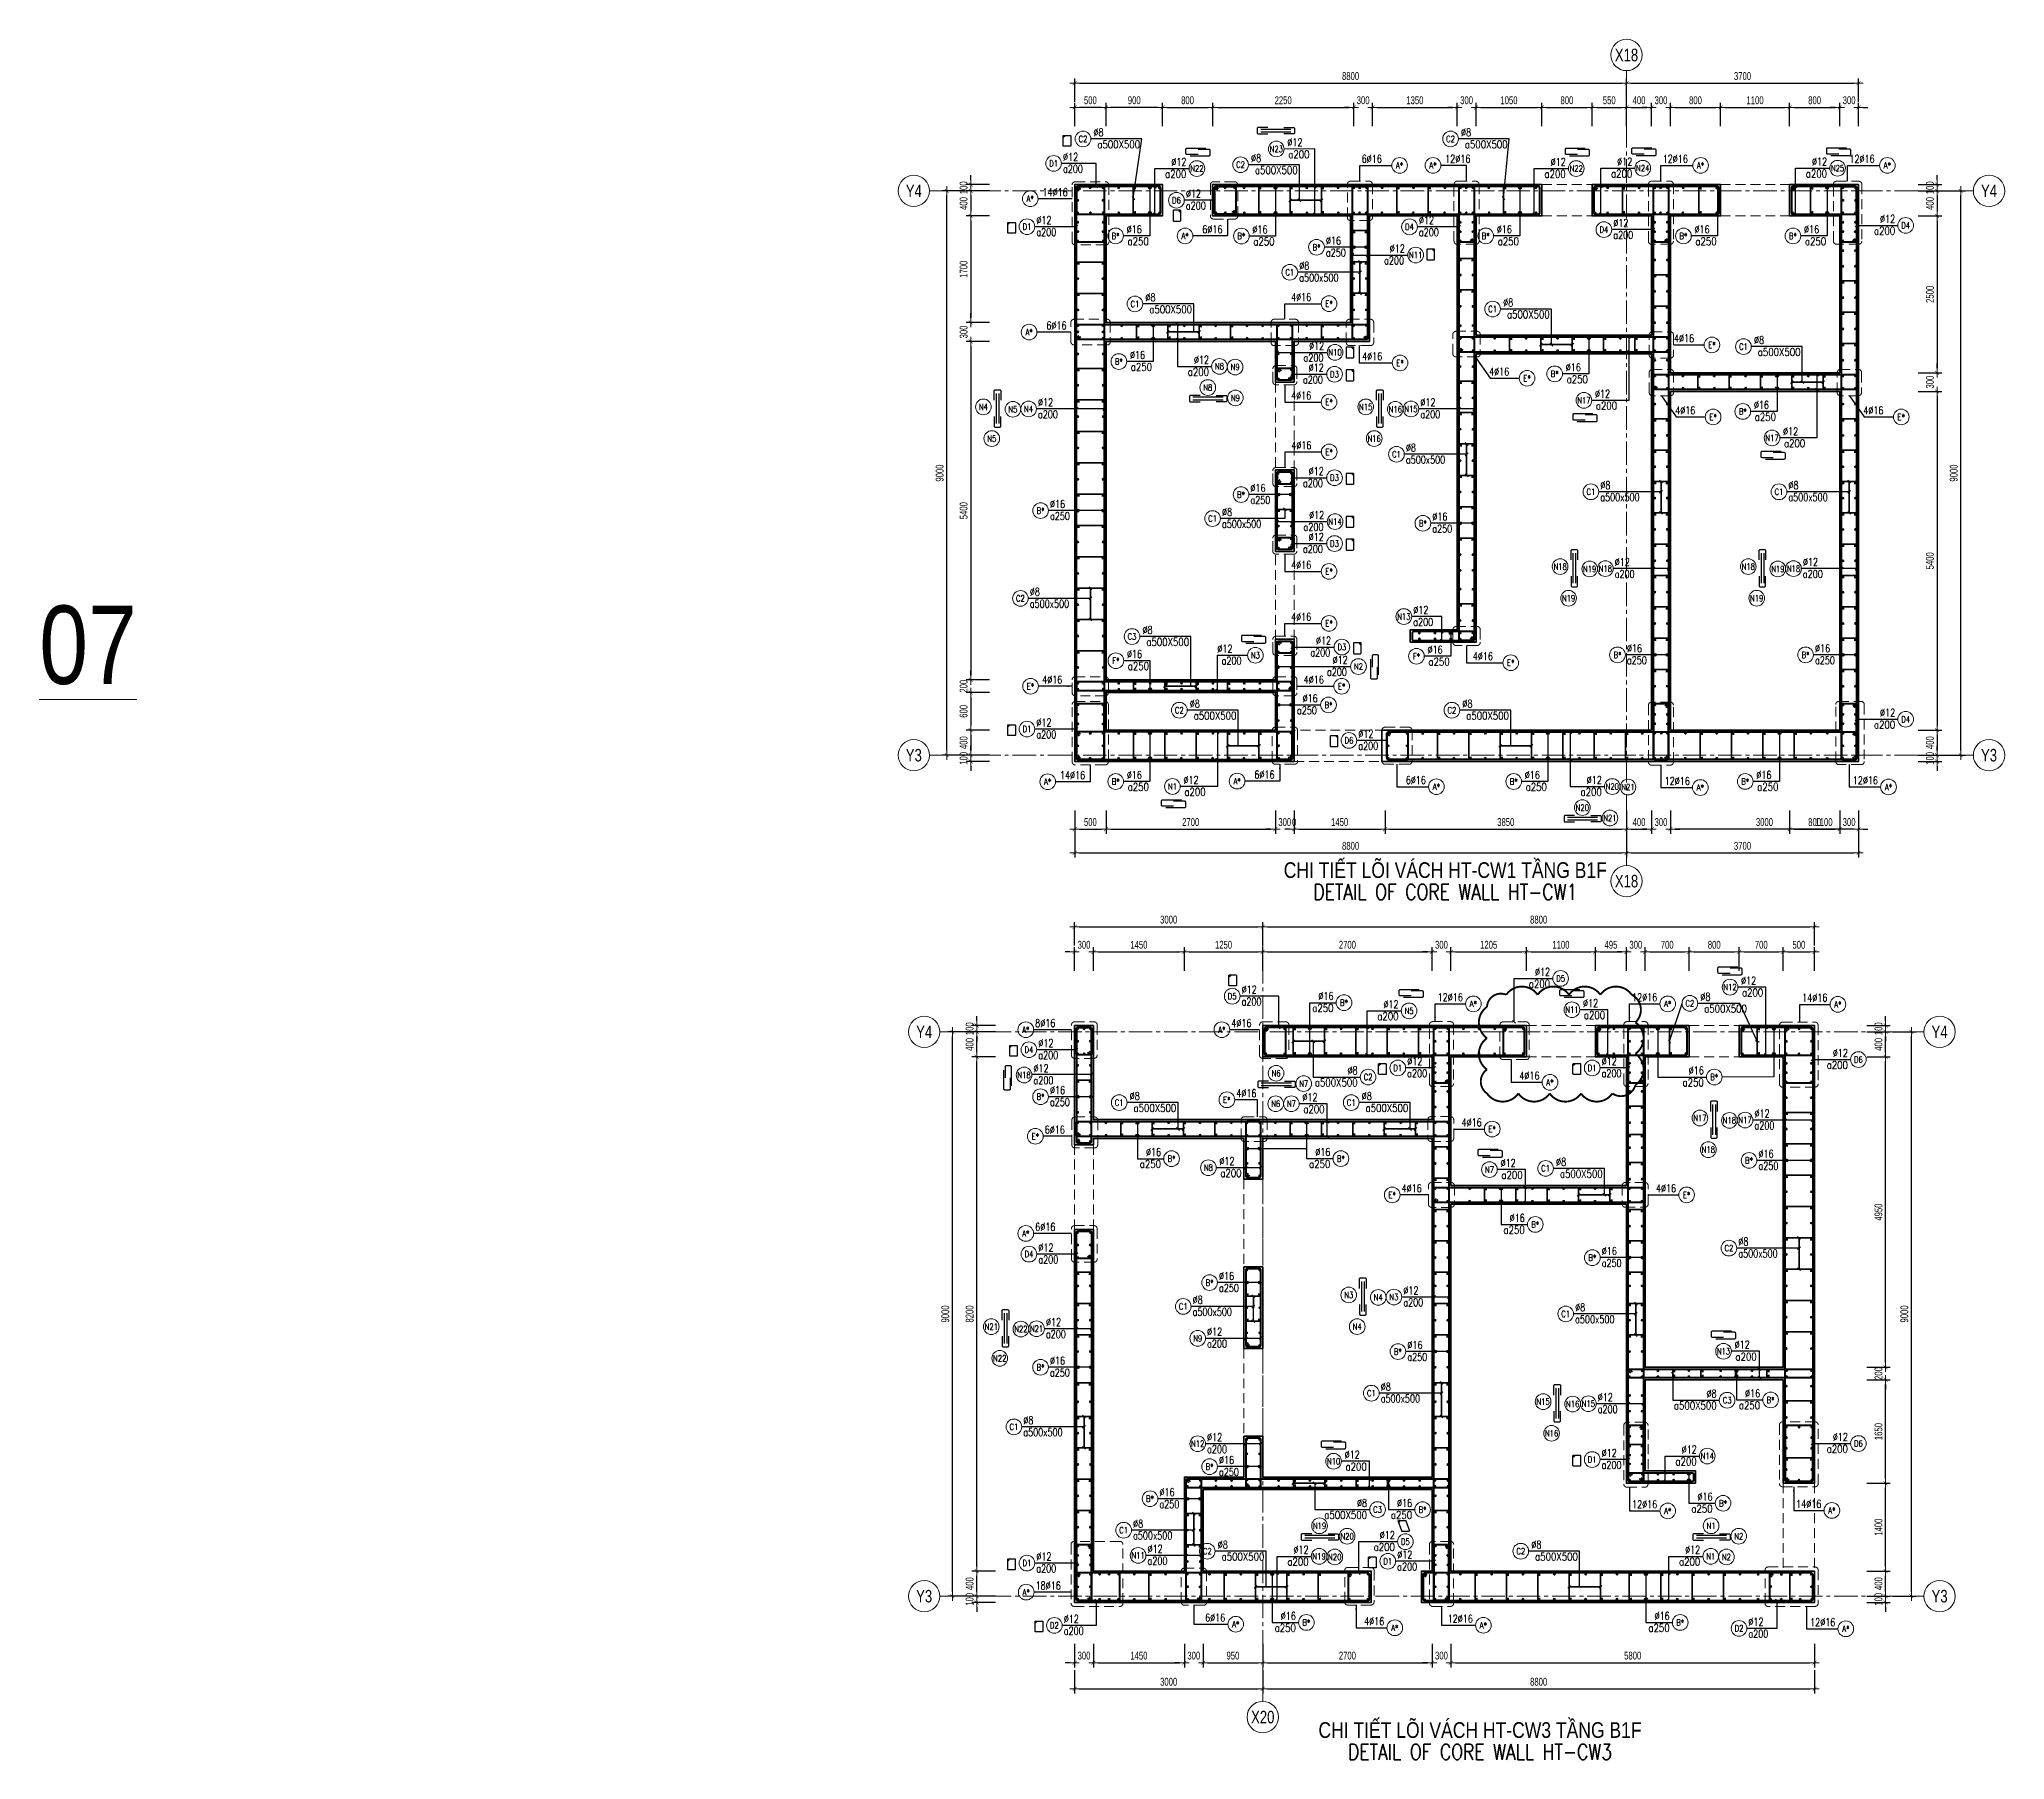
# Model space of a CAD drawing. Header units: millimetres. Extents: x 931337 to 1117500, y 19732 to 157199.
# Drawn here: x 931337 to 962680, y 92429 to 119867 of the extents above; entities that cross this region are included whole.
import ezdxf
from ezdxf.enums import TextEntityAlignment as Align

# ---------------------------------------------------------------- set-up
doc = ezdxf.new("R2010")
doc.units = ezdxf.units.MM
doc.header["$MEASUREMENT"] = 0
for name, pattern in [('HIDDEN', [9.525, 6.35, -3.175]), ('HIDDEN2', [4.7625, 3.175, -1.5875]), ('HT_Dim Grid$0$CENTER2', [1.125, 0.75, -0.125, 0.125, -0.125]), ('HT_Grid$0$CENTER2', [1.125, 0.75, -0.125, 0.125, -0.125])]:
    doc.linetypes.add(name, pattern=pattern)
doc.layers.get('0').update_dxf_attribs({"lineweight": 20})
doc.layers.get('Defpoints').update_dxf_attribs({"color": 151, "lineweight": 9})
for name, color, linetype in [('Hidden', 9, 'HIDDEN'), ('Leader', 6, 'Continuous'), ('Ligature', 1, 'Continuous')]:
    doc.layers.add(name, color=color, linetype=linetype)
for name, color, linetype, lineweight in [('HT_Dim Grid$0$NDC_S_AXIS', 5, 'HT_Dim Grid$0$CENTER2', 13), ('HT_Dim Grid$0$NDC_S_SYMBOL', 1, 'Continuous', 15), ('HT_Dim Grid$0$NDC_S_TEXT SYMBOL', 7, 'Continuous', 20), ('HT_Grid$0$NDC_S_AXIS', 5, 'HT_Grid$0$CENTER2', 13), ('KC-LEADER', 153, 'Continuous', 18), ('KC-THEP', 6, 'Continuous', 40), ('NDC_S_ANNO', 7, 'Continuous', 20), ('NDC_S_BEAM', 3, 'HIDDEN2', 20), ('NDC_S_DIM', 1, 'Continuous', 15), ('NDC_S_ENG TITLE', 3, 'Continuous', 20), ('NDC_S_HIDDEN', 8, 'HIDDEN2', 13), ('NDC_S_LEADER', 1, 'Continuous', 15), ('NDC_S_REBAR', 4, 'Continuous', 35), ('NDC_S_STIRRUP', 4, 'Continuous', 40), ('NDC_S_TEXT SYMBOL', 7, 'Continuous', 20), ('NDC_S_VN TEXT', 7, 'Continuous', 20), ('NDC_S_VN TITLE', 6, 'Continuous', 35), ('NDC_S_WALL', 6, 'Continuous', 35)]:
    doc.layers.add(name, color=color, linetype=linetype, lineweight=lineweight)
doc.layers.add('NDC-S-REVC', color=240, linetype='Continuous', lineweight=20, plot=False)
doc.styles.add('ARIAL', font='arial.ttf', dxfattribs={"width": 0.8})
doc.styles.add('HT_Dim Grid$0$NDC_ANNO', font='', dxfattribs={"width": 0.8})
doc.styles.add('NDC_ANNO', font='', dxfattribs={"width": 0.8})
doc.styles.add('NDC_ARIAL', font='arial.ttf', dxfattribs={"width": 0.85})
doc.styles.add('NDC_DIM', font='', dxfattribs={"width": 0.75})
doc.styles.add('NDC_EN TXT', font='romans.shx', dxfattribs={"width": 0.8})
doc.styles.add('NDC_VIE TXT', font='arial.ttf', dxfattribs={"width": 0.8})
doc.styles.get('HT_Dim Grid$0$NDC_ANNO').set_extended_font_data('Dotum')
doc.styles.get('NDC_ANNO').set_extended_font_data('Dotum')
doc.styles.get('NDC_DIM').set_extended_font_data('Dotum')
doc.dimstyles.new('NDC_1-50', dxfattribs={"dimscale": 50, "dimtxt": 2.5, "dimasz": 1, "dimexe": 1.5, "dimexo": 0, "dimgap": 0.8, "dimtad": 1, "dimdec": 0, "dimdsep": 46, "dimtxsty": 'NDC_ARIAL', "dimblk": 'DIMMARK', "dimcen": 49999.938995, "dimdle": 1.5, "dimclrd": 1, "dimclre": 1, "dimclrt": 3, "dimadec": 0, "dimazin": 0, "dimtfac": 1, "dimtdec": 0, "dimtix": 1, "dimtmove": 2, "dimatfit": 3, "dimfxl": 1, "dimarcsym": 0})
doc.dimstyles.new('NDC_dim_30', dxfattribs={"dimscale": 30, "dimtxt": 2.5, "dimasz": 1.5, "dimexe": 1.5, "dimexo": 2.5, "dimgap": 1, "dimtad": 1, "dimdec": 0, "dimzin": 0, "dimdsep": 46, "dimtxsty": 'NDC_DIM', "dimblk": 'DIMMARK', "dimcen": 0.09, "dimdle": 1.2, "dimclrd": 1, "dimclre": 1, "dimclrt": 3, "dimadec": 0, "dimazin": 0, "dimtfac": 1, "dimtdec": 0, "dimtix": 1, "dimtofl": 0, "dimtmove": 0, "dimatfit": 3, "dimfxl": 6, "dimfxlon": 1, "dimtolj": 1, "dimtzin": 0, "dimarcsym": 0})
doc.dimstyles.new('NDC_dim_50', dxfattribs={"dimscale": 50, "dimtxt": 2.5, "dimasz": 1.5, "dimexe": 1.5, "dimexo": 2.5, "dimgap": 1, "dimtad": 1, "dimdec": 0, "dimzin": 0, "dimdsep": 46, "dimtxsty": 'NDC_DIM', "dimblk": 'DIMMARK', "dimcen": 0.09, "dimdle": 1.2, "dimclrd": 1, "dimclre": 1, "dimclrt": 3, "dimadec": 0, "dimazin": 0, "dimtfac": 1, "dimtdec": 0, "dimtix": 1, "dimtofl": 0, "dimtmove": 0, "dimatfit": 3, "dimfxl": 6, "dimfxlon": 1, "dimtolj": 1, "dimtzin": 0, "dimarcsym": 0})

msp = doc.modelspace()

# ---------------------------------------------------------------- texts
at = {"layer": 'NDC_S_VN TEXT', "style": 'ARIAL', "width": 0.8}
msp.add_text('%%U07', height=1250, dxfattribs=at).set_placement((931337.48, 109585.541))
at = {"layer": 'NDC_S_VN TEXT', "color": 7, "style": 'NDC_EN TXT', "width": 0.8}
for tag, p in [('N9', (950407.985, 114639.497)), ('N8', (949971.711, 114313.222)), ('N9', (950411.812, 114147.465)), ('N4', (946392.846, 114004.385)), ('N5', (946863.815, 113966.225)), ('N15', (952490.89, 114004.385)), ('N16', (952961.859, 113966.225)), ('N5', (946527.294, 113499.383)), ('N16', (952625.338, 113499.383)), ('N18', (955590.89, 111457.817)), ('N19', (956061.859, 111419.657)), ('N18', (958590.89, 111457.817)), ('N19', (959061.859, 111419.657)), ('N19', (955725.338, 110952.814)), ('N19', (958725.338, 110952.814)), ('N21', (956672.312, 107939.497)), ('N20', (955944.695, 107613.222)), ('N21', (956384.797, 107447.465)), ('N6', (951060.943, 103376.906)), ('N7', (951501.045, 103211.149)), ('N6', (951054.492, 102889.973)), ('N17', (957819.442, 102662.848)), ('N18', (958290.411, 102624.688)), ('N18', (957953.89, 102157.846)), ('N3', (952219.442, 99840.616)), ('N4', (952690.411, 99802.456)), ('N21', (946519.442, 99334.834)), ('N4', (952353.89, 99335.613)), ('N22', (946990.411, 99296.674)), ('N22', (946653.89, 98829.832)), ('N15', (955319.442, 98138.88)), ('N16', (955790.411, 98100.72)), ('N16', (955453.89, 97633.878)), ('N19', (951753.618, 96158.774)), ('N20', (952193.719, 95993.017)), ('N1', (957998.839, 96158.774)), ('N2', (958438.94, 95993.017)), ('N20', (951996.889, 95661.503)), ('N2', (958242.111, 95661.503))]:
    msp.add_attdef(tag, text='3', height=100, dxfattribs=at).set_placement(p, align=Align.MIDDLE)

# ---------------------------------------------------------------- blocks, each defined once
blk = doc.blocks.new('THEP')
at = {"layer": 'KC-LEADER', "color": 6}
blk.add_circle((0, 0), 14, dxfattribs=at)
at = {"layer": 'KC-THEP'}
for p, q in [((-14, 0), (14, 0)), ((10, 10), (-10, -10)), ((-10, 10), (10, -10)), ((0, 14), (0, -14))]:
    blk.add_line(p, q, dxfattribs=at)
blk = doc.blocks.new('DIMMARK')
at = {"layer": 'NDC_S_DIM', "color": 1}
blk.add_line((-1.5, 0), (1, 0), dxfattribs=at)
at = {"layer": 'NDC_S_DIM', "color": 2, "const_width": 0.1}
blk.add_lwpolyline([(-0.42, -0.42), (0.42, 0.42)], dxfattribs=at)
blk = doc.blocks.new('*U9')
blk.add_circle((2.5, 0), 2.5)
at = {"layer": 'NDC_S_VN TEXT', "color": 3, "style": 'NDC_EN TXT', "width": 0.75}
blk.add_attdef('DK2', text='', height=2.5, dxfattribs=at).set_placement((-0.85, 0.85), align=Align.RIGHT)
at = {"layer": 'NDC_S_VN TEXT', "color": 7, "style": 'NDC_EN TXT', "width": 0.8}
blk.add_attdef('SH3', text='', height=2, dxfattribs=at).set_placement((2.5, 0), align=Align.MIDDLE)
blk = doc.blocks.new('*U11')
blk.add_circle((-2.5, 0), 2.5)
at = {"layer": 'NDC_S_VN TEXT', "color": 7, "style": 'NDC_EN TXT', "width": 0.8}
blk.add_attdef('SH2', text='', height=2, dxfattribs=at).set_placement((-2.5, 0), align=Align.MIDDLE)
at = {"layer": 'NDC_S_VN TEXT', "color": 3, "style": 'NDC_EN TXT', "width": 0.75}
for tag, p in [('DK1', (0.5, 0.85)), ('KC1', (0.5, -2.97))]:
    blk.add_attdef(tag, p, '', height=2.5, dxfattribs=at)
blk = doc.blocks.new('*U10')
blk.add_circle((2.5, 0), 2.5)
at = {"layer": 'NDC_S_VN TEXT', "color": 3, "style": 'NDC_EN TXT'}
for tag, width, p in [('DK2', 0.75, (-0.85, 0.85)), ('KC2', 0.8, (-0.85, -2.97))]:
    blk.add_attdef(tag, text='', height=2.5, dxfattribs=dict(at, width=width)).set_placement(p, align=Align.RIGHT)
at = {"layer": 'NDC_S_VN TEXT', "color": 7, "style": 'NDC_EN TXT', "width": 0.8}
blk.add_attdef('SH3', text='', height=2, dxfattribs=at).set_placement((2.5, 0), align=Align.MIDDLE)
blk = doc.blocks.new('A$C72321851')
at = {"layer": 'Ligature'}
for points in [[(-61, -129), (-61, 171, -0.414214), (-43, 189), (26, 189, -0.414214), (43, 171), (43, -4)], [(-40, -4), (-40, -180, 0.414214), (-22, -197), (47, -197, 0.414214), (65, -180), (65, 121)]]:
    blk.add_lwpolyline(points, format="xyb", dxfattribs=at)
blk = doc.blocks.new('*U13')
blk.add_circle((-2.5, 0), 2.5)
at = {"layer": 'NDC_S_VN TEXT', "color": 7, "style": 'NDC_EN TXT', "width": 0.8}
blk.add_attdef('SH2', text='', height=2, dxfattribs=at).set_placement((-2.5, 0), align=Align.MIDDLE)
at = {"layer": 'NDC_S_VN TEXT', "color": 3, "style": 'NDC_EN TXT', "width": 0.75}
blk.add_attdef('DK1', (0.5, 0.85), '', height=2.5, dxfattribs=at)
blk = doc.blocks.new('A$C7BC65A55')
at = {"layer": 'Ligature'}
for p, q in [((-15, 372, 0), (-15, 39, 0)), ((15, 372, 0), (15, 39, 0))]:
    blk.add_line(p, q, dxfattribs=at)
for points in [[(-36, 297), (-36, 401, -0.414214), (-24, 413), (24, 413, -0.414214), (36, 401), (36, 297)], [(-36, 117), (-36, 12, 0.414214), (-24, 0), (24, 0, 0.414214), (36, 12), (36, 117)]]:
    blk.add_lwpolyline(points, format="xyb", dxfattribs=at)
blk = doc.blocks.new('*U12')
blk.add_circle((-2.5, 0), 2.5)
at = {"layer": 'NDC_S_VN TEXT', "color": 7, "style": 'NDC_EN TXT', "width": 0.8}
blk.add_attdef('SH2', text='', height=2, dxfattribs=at).set_placement((-2.5, 0), align=Align.MIDDLE)
at = {"layer": 'NDC_S_VN TEXT', "color": 3, "style": 'NDC_EN TXT', "width": 0.75}
for tag, p in [('DK1', (0.5, 0.85)), ('KC1', (0.5, -2.97))]:
    blk.add_attdef(tag, p, '', height=2.5, dxfattribs=at)
blk = doc.blocks.new('*D1130')
at = {"layer": 'Defpoints', "color": 0, "transparency": 16777216}
for p in [(946191, 117549), (947849, 117549), (947849, 117449)]:
    blk.add_point(p, dxfattribs=at)
at = {"layer": 'NDC_S_DIM', "color": 1, "lineweight": -2, "transparency": 16777216}
for p, q in [((946491, 117549), (946116, 117549)), ((946191, 117624), (946191, 117699)), ((946491, 117449), (946116, 117449)), ((946191, 117374), (946191, 117299))]:
    blk.add_line(p, q, dxfattribs=at)
at = {"layer": 'NDC_S_DIM', "color": 1, "lineweight": -2, "transparency": 16777216, "xscale": 75, "yscale": 75, "zscale": 75}
for p, rotation in [((946191, 117549), 270), ((946191, 117449), 90)]:
    blk.add_blockref('DIMMARK', p, dxfattribs=dict(at, rotation=rotation))
at = {"layer": 'NDC_S_DIM', "color": 3, "transparency": 16777216, "insert": (946078, 117499), "char_height": 125, "attachment_point": 5, "rotation": 90, "style": 'NDC_DIM'}
blk.add_mtext('\\A1;100', dxfattribs=at)
blk = doc.blocks.new('*D1131')
at = {"layer": 'Defpoints', "color": 0, "transparency": 16777216}
for p in [(945809, 117449), (947849, 117449), (947849, 108449)]:
    blk.add_point(p, dxfattribs=at)
at = {"layer": 'NDC_S_DIM', "color": 1, "lineweight": -2, "transparency": 16777216}
for p, q in [((946109, 117449), (945734, 117449)), ((945809, 108524), (945809, 117374)), ((946109, 108449), (945734, 108449))]:
    blk.add_line(p, q, dxfattribs=at)
at = {"layer": 'NDC_S_DIM', "color": 1, "lineweight": -2, "transparency": 16777216, "xscale": 75, "yscale": 75, "zscale": 75}
for p, rotation in [((945809, 117449), 90), ((945809, 108449), 270)]:
    blk.add_blockref('DIMMARK', p, dxfattribs=dict(at, rotation=rotation))
at = {"layer": 'NDC_S_DIM', "color": 3, "transparency": 16777216, "insert": (945696, 112949), "char_height": 125, "attachment_point": 5, "rotation": 90, "style": 'NDC_DIM'}
blk.add_mtext('\\A1;9000', dxfattribs=at)
blk = doc.blocks.new('*D1132')
at = {"layer": 'Defpoints', "color": 0, "transparency": 16777216}
for p in [(948349, 108931), (947849, 108431), (948349, 107269)]:
    blk.add_point(p, dxfattribs=at)
at = {"layer": 'NDC_S_DIM', "color": 1, "lineweight": -2, "transparency": 16777216}
for p, q in [((947849, 107569), (947849, 107194)), ((948349, 107569), (948349, 107194)), ((947924, 107269), (948274, 107269))]:
    blk.add_line(p, q, dxfattribs=at)
at = {"layer": 'NDC_S_DIM', "color": 1, "lineweight": -2, "transparency": 16777216, "xscale": 75, "yscale": 75, "zscale": 75, "rotation": 180}
blk.add_blockref('DIMMARK', (947849, 107269), dxfattribs=at)
at = {"layer": 'NDC_S_DIM', "color": 1, "lineweight": -2, "transparency": 16777216, "xscale": 75, "yscale": 75, "zscale": 75}
blk.add_blockref('DIMMARK', (948349, 107269), dxfattribs=at)
at = {"layer": 'NDC_S_DIM', "color": 3, "transparency": 16777216, "insert": (948099, 107382), "char_height": 125, "attachment_point": 5, "style": 'NDC_DIM'}
blk.add_mtext('\\A1;500', dxfattribs=at)
blk = doc.blocks.new('*D1133')
at = {"layer": 'Defpoints', "color": 0, "transparency": 16777216}
for p in [(948349, 108931), (951049, 108931), (951049, 107269)]:
    blk.add_point(p, dxfattribs=at)
at = {"layer": 'NDC_S_DIM', "color": 1, "lineweight": -2, "transparency": 16777216}
for p, q in [((948349, 107569), (948349, 107194)), ((951049, 107569), (951049, 107194)), ((948424, 107269), (950974, 107269))]:
    blk.add_line(p, q, dxfattribs=at)
at = {"layer": 'NDC_S_DIM', "color": 1, "lineweight": -2, "transparency": 16777216, "xscale": 75, "yscale": 75, "zscale": 75, "rotation": 180}
blk.add_blockref('DIMMARK', (948349, 107269), dxfattribs=at)
at = {"layer": 'NDC_S_DIM', "color": 1, "lineweight": -2, "transparency": 16777216, "xscale": 75, "yscale": 75, "zscale": 75}
blk.add_blockref('DIMMARK', (951049, 107269), dxfattribs=at)
at = {"layer": 'NDC_S_DIM', "color": 3, "transparency": 16777216, "insert": (949699, 107382), "char_height": 125, "attachment_point": 5, "style": 'NDC_DIM'}
blk.add_mtext('\\A1;2700', dxfattribs=at)
blk = doc.blocks.new('*D1134')
at = {"layer": 'Defpoints', "color": 0, "transparency": 16777216}
for p in [(951049, 108931), (951349, 108931), (951349, 107269)]:
    blk.add_point(p, dxfattribs=at)
at = {"layer": 'NDC_S_DIM', "color": 1, "lineweight": -2, "transparency": 16777216}
for p, q in [((951049, 107569), (951049, 107194)), ((951349, 107569), (951349, 107194)), ((950974, 107269), (950899, 107269)), ((951424, 107269), (951499, 107269))]:
    blk.add_line(p, q, dxfattribs=at)
at = {"layer": 'NDC_S_DIM', "color": 1, "lineweight": -2, "transparency": 16777216, "xscale": 75, "yscale": 75, "zscale": 75}
blk.add_blockref('DIMMARK', (951049, 107269), dxfattribs=at)
at = {"layer": 'NDC_S_DIM', "color": 1, "lineweight": -2, "transparency": 16777216, "xscale": 75, "yscale": 75, "zscale": 75, "rotation": 180}
blk.add_blockref('DIMMARK', (951349, 107269), dxfattribs=at)
at = {"layer": 'NDC_S_DIM', "color": 3, "transparency": 16777216, "insert": (951199, 107382), "char_height": 125, "attachment_point": 5, "style": 'NDC_DIM'}
blk.add_mtext('\\A1;300', dxfattribs=at)
blk = doc.blocks.new('*D1135')
at = {"layer": 'Defpoints', "color": 0, "transparency": 16777216}
for p in [(951349, 108931), (951349, 108931), (951349, 107269)]:
    blk.add_point(p, dxfattribs=at)
at = {"layer": 'NDC_S_DIM', "color": 1, "lineweight": -2, "transparency": 16777216}
for p, q in [((951349, 107569), (951349, 107194)), ((951349, 107569), (951349, 107194)), ((951274, 107269), (951199, 107269)), ((951424, 107269), (951499, 107269))]:
    blk.add_line(p, q, dxfattribs=at)
at = {"layer": 'NDC_S_DIM', "color": 1, "lineweight": -2, "transparency": 16777216, "xscale": 75, "yscale": 75, "zscale": 75}
blk.add_blockref('DIMMARK', (951349, 107269), dxfattribs=at)
at = {"layer": 'NDC_S_DIM', "color": 1, "lineweight": -2, "transparency": 16777216, "xscale": 75, "yscale": 75, "zscale": 75, "rotation": 180}
blk.add_blockref('DIMMARK', (951349, 107269), dxfattribs=at)
at = {"layer": 'NDC_S_DIM', "color": 3, "transparency": 16777216, "insert": (951349, 107382), "char_height": 125, "attachment_point": 5, "style": 'NDC_DIM'}
blk.add_mtext('\\A1;0', dxfattribs=at)
blk = doc.blocks.new('*D1136')
at = {"layer": 'Defpoints', "color": 0, "transparency": 16777216}
for p in [(951349, 108931), (952799, 108431), (952799, 107269)]:
    blk.add_point(p, dxfattribs=at)
at = {"layer": 'NDC_S_DIM', "color": 1, "lineweight": -2, "transparency": 16777216}
for p, q in [((951349, 107569), (951349, 107194)), ((952799, 107569), (952799, 107194)), ((951424, 107269), (952724, 107269))]:
    blk.add_line(p, q, dxfattribs=at)
at = {"layer": 'NDC_S_DIM', "color": 1, "lineweight": -2, "transparency": 16777216, "xscale": 75, "yscale": 75, "zscale": 75, "rotation": 180}
blk.add_blockref('DIMMARK', (951349, 107269), dxfattribs=at)
at = {"layer": 'NDC_S_DIM', "color": 1, "lineweight": -2, "transparency": 16777216, "xscale": 75, "yscale": 75, "zscale": 75}
blk.add_blockref('DIMMARK', (952799, 107269), dxfattribs=at)
at = {"layer": 'NDC_S_DIM', "color": 3, "transparency": 16777216, "insert": (952074, 107382), "char_height": 125, "attachment_point": 5, "style": 'NDC_DIM'}
blk.add_mtext('\\A1;1450', dxfattribs=at)
blk = doc.blocks.new('*D1137')
at = {"layer": 'Defpoints', "color": 0, "transparency": 16777216}
for p in [(956649, 108931), (952799, 108431), (956649, 107269)]:
    blk.add_point(p, dxfattribs=at)
at = {"layer": 'NDC_S_DIM', "color": 1, "lineweight": -2, "transparency": 16777216}
for p, q in [((952799, 107569), (952799, 107194)), ((956649, 107569), (956649, 107194)), ((952874, 107269), (956574, 107269))]:
    blk.add_line(p, q, dxfattribs=at)
at = {"layer": 'NDC_S_DIM', "color": 1, "lineweight": -2, "transparency": 16777216, "xscale": 75, "yscale": 75, "zscale": 75, "rotation": 180}
blk.add_blockref('DIMMARK', (952799, 107269), dxfattribs=at)
at = {"layer": 'NDC_S_DIM', "color": 1, "lineweight": -2, "transparency": 16777216, "xscale": 75, "yscale": 75, "zscale": 75}
blk.add_blockref('DIMMARK', (956649, 107269), dxfattribs=at)
at = {"layer": 'NDC_S_DIM', "color": 3, "transparency": 16777216, "insert": (954724, 107382), "char_height": 125, "attachment_point": 5, "style": 'NDC_DIM'}
blk.add_mtext('\\A1;3850', dxfattribs=at)
blk = doc.blocks.new('*D1138')
at = {"layer": 'Defpoints', "color": 0, "transparency": 16777216}
for p in [(957049, 108931), (957349, 108931), (957349, 107269)]:
    blk.add_point(p, dxfattribs=at)
at = {"layer": 'NDC_S_DIM', "color": 1, "lineweight": -2, "transparency": 16777216}
for p, q in [((957049, 107569), (957049, 107194)), ((957349, 107569), (957349, 107194)), ((956974, 107269), (956899, 107269)), ((957424, 107269), (957499, 107269))]:
    blk.add_line(p, q, dxfattribs=at)
at = {"layer": 'NDC_S_DIM', "color": 1, "lineweight": -2, "transparency": 16777216, "xscale": 75, "yscale": 75, "zscale": 75}
blk.add_blockref('DIMMARK', (957049, 107269), dxfattribs=at)
at = {"layer": 'NDC_S_DIM', "color": 1, "lineweight": -2, "transparency": 16777216, "xscale": 75, "yscale": 75, "zscale": 75, "rotation": 180}
blk.add_blockref('DIMMARK', (957349, 107269), dxfattribs=at)
at = {"layer": 'NDC_S_DIM', "color": 3, "transparency": 16777216, "insert": (957199, 107382), "char_height": 125, "attachment_point": 5, "style": 'NDC_DIM'}
blk.add_mtext('\\A1;300', dxfattribs=at)
blk = doc.blocks.new('*D1139')
at = {"layer": 'Defpoints', "color": 0, "transparency": 16777216}
for p in [(960349, 108849), (959249, 108349), (959249, 107269)]:
    blk.add_point(p, dxfattribs=at)
at = {"layer": 'NDC_S_DIM', "color": 1, "lineweight": -2, "transparency": 16777216}
for p, q in [((959249, 107569), (959249, 107194)), ((960349, 107569), (960349, 107194)), ((960274, 107269), (959324, 107269))]:
    blk.add_line(p, q, dxfattribs=at)
at = {"layer": 'NDC_S_DIM', "color": 1, "lineweight": -2, "transparency": 16777216, "xscale": 75, "yscale": 75, "zscale": 75, "rotation": 180}
blk.add_blockref('DIMMARK', (959249, 107269), dxfattribs=at)
at = {"layer": 'NDC_S_DIM', "color": 1, "lineweight": -2, "transparency": 16777216, "xscale": 75, "yscale": 75, "zscale": 75}
blk.add_blockref('DIMMARK', (960349, 107269), dxfattribs=at)
at = {"layer": 'NDC_S_DIM', "color": 3, "transparency": 16777216, "insert": (959799, 107382), "char_height": 125, "attachment_point": 5, "style": 'NDC_DIM'}
blk.add_mtext('\\A1;1100', dxfattribs=at)
blk = doc.blocks.new('*D1140')
at = {"layer": 'Defpoints', "color": 0, "transparency": 16777216}
for p in [(960049, 108931), (959249, 108349), (960049, 107269)]:
    blk.add_point(p, dxfattribs=at)
at = {"layer": 'NDC_S_DIM', "color": 1, "lineweight": -2, "transparency": 16777216}
for p, q in [((959249, 107569), (959249, 107194)), ((960049, 107569), (960049, 107194)), ((959324, 107269), (959974, 107269))]:
    blk.add_line(p, q, dxfattribs=at)
at = {"layer": 'NDC_S_DIM', "color": 1, "lineweight": -2, "transparency": 16777216, "xscale": 75, "yscale": 75, "zscale": 75, "rotation": 180}
blk.add_blockref('DIMMARK', (959249, 107269), dxfattribs=at)
at = {"layer": 'NDC_S_DIM', "color": 1, "lineweight": -2, "transparency": 16777216, "xscale": 75, "yscale": 75, "zscale": 75}
blk.add_blockref('DIMMARK', (960049, 107269), dxfattribs=at)
at = {"layer": 'NDC_S_DIM', "color": 3, "transparency": 16777216, "insert": (959649, 107382), "char_height": 125, "attachment_point": 5, "style": 'NDC_DIM'}
blk.add_mtext('\\A1;800', dxfattribs=at)
blk = doc.blocks.new('*D1141')
at = {"layer": 'Defpoints', "color": 0, "transparency": 16777216}
for p in [(960049, 108931), (960349, 108431), (960349, 107269)]:
    blk.add_point(p, dxfattribs=at)
at = {"layer": 'NDC_S_DIM', "color": 1, "lineweight": -2, "transparency": 16777216}
for p, q in [((960049, 107569), (960049, 107194)), ((960349, 107569), (960349, 107194)), ((959974, 107269), (959899, 107269)), ((960424, 107269), (960499, 107269))]:
    blk.add_line(p, q, dxfattribs=at)
at = {"layer": 'NDC_S_DIM', "color": 1, "lineweight": -2, "transparency": 16777216, "xscale": 75, "yscale": 75, "zscale": 75}
blk.add_blockref('DIMMARK', (960049, 107269), dxfattribs=at)
at = {"layer": 'NDC_S_DIM', "color": 1, "lineweight": -2, "transparency": 16777216, "xscale": 75, "yscale": 75, "zscale": 75, "rotation": 180}
blk.add_blockref('DIMMARK', (960349, 107269), dxfattribs=at)
at = {"layer": 'NDC_S_DIM', "color": 3, "transparency": 16777216, "insert": (960199, 107382), "char_height": 125, "attachment_point": 5, "style": 'NDC_DIM'}
blk.add_mtext('\\A1;300', dxfattribs=at)
blk = doc.blocks.new('*D1142')
at = {"layer": 'Defpoints', "color": 0, "transparency": 16777216}
for p in [(956649, 108449), (947849, 108431), (956649, 106891)]:
    blk.add_point(p, dxfattribs=at)
at = {"layer": 'NDC_S_DIM', "color": 1, "lineweight": -2, "transparency": 16777216}
for p, q in [((947849, 107191), (947849, 106816)), ((947924, 106891), (956574, 106891)), ((956649, 107191), (956649, 106816))]:
    blk.add_line(p, q, dxfattribs=at)
at = {"layer": 'NDC_S_DIM', "color": 1, "lineweight": -2, "transparency": 16777216, "xscale": 75, "yscale": 75, "zscale": 75, "rotation": 180}
blk.add_blockref('DIMMARK', (947849, 106891), dxfattribs=at)
at = {"layer": 'NDC_S_DIM', "color": 1, "lineweight": -2, "transparency": 16777216, "xscale": 75, "yscale": 75, "zscale": 75}
blk.add_blockref('DIMMARK', (956649, 106891), dxfattribs=at)
at = {"layer": 'NDC_S_DIM', "color": 3, "transparency": 16777216, "insert": (952249, 107003), "char_height": 125, "attachment_point": 5, "style": 'NDC_DIM'}
blk.add_mtext('\\A1;8800', dxfattribs=at)
blk = doc.blocks.new('*D1143')
at = {"layer": 'Defpoints', "color": 0, "transparency": 16777216}
for p in [(952599, 118781), (952299, 117049), (952599, 117049)]:
    blk.add_point(p, dxfattribs=at)
at = {"layer": 'NDC_S_DIM', "color": 1, "lineweight": -2, "transparency": 16777216}
for p, q in [((952299, 118481), (952299, 118856)), ((952599, 118481), (952599, 118856)), ((952224, 118781), (952149, 118781)), ((952674, 118781), (952749, 118781))]:
    blk.add_line(p, q, dxfattribs=at)
at = {"layer": 'NDC_S_DIM', "color": 1, "lineweight": -2, "transparency": 16777216, "xscale": 75, "yscale": 75, "zscale": 75}
blk.add_blockref('DIMMARK', (952299, 118781), dxfattribs=at)
at = {"layer": 'NDC_S_DIM', "color": 1, "lineweight": -2, "transparency": 16777216, "xscale": 75, "yscale": 75, "zscale": 75, "rotation": 180}
blk.add_blockref('DIMMARK', (952599, 118781), dxfattribs=at)
at = {"layer": 'NDC_S_DIM', "color": 3, "transparency": 16777216, "insert": (952449, 118894), "char_height": 125, "attachment_point": 5, "style": 'NDC_DIM'}
blk.add_mtext('\\A1;300', dxfattribs=at)
blk = doc.blocks.new('*D1144')
at = {"layer": 'Defpoints', "color": 0, "transparency": 16777216}
for p in [(950050, 118781), (949249, 117519), (950050, 117519)]:
    blk.add_point(p, dxfattribs=at)
at = {"layer": 'NDC_S_DIM', "color": 1, "lineweight": -2, "transparency": 16777216}
for p, q in [((949249, 118481), (949249, 118856)), ((950050, 118481), (950050, 118856)), ((949324, 118781), (949975, 118781))]:
    blk.add_line(p, q, dxfattribs=at)
at = {"layer": 'NDC_S_DIM', "color": 1, "lineweight": -2, "transparency": 16777216, "xscale": 75, "yscale": 75, "zscale": 75, "rotation": 180}
blk.add_blockref('DIMMARK', (949249, 118781), dxfattribs=at)
at = {"layer": 'NDC_S_DIM', "color": 1, "lineweight": -2, "transparency": 16777216, "xscale": 75, "yscale": 75, "zscale": 75}
blk.add_blockref('DIMMARK', (950050, 118781), dxfattribs=at)
at = {"layer": 'NDC_S_DIM', "color": 3, "transparency": 16777216, "insert": (949649, 118894), "char_height": 125, "attachment_point": 5, "style": 'NDC_DIM'}
blk.add_mtext('\\A1;800', dxfattribs=at)
blk = doc.blocks.new('*D1145')
at = {"layer": 'Defpoints', "color": 0, "transparency": 16777216}
for p in [(952299, 118781), (950050, 117519), (952299, 117049)]:
    blk.add_point(p, dxfattribs=at)
at = {"layer": 'NDC_S_DIM', "color": 1, "lineweight": -2, "transparency": 16777216}
for p, q in [((950050, 118481), (950050, 118856)), ((952299, 118481), (952299, 118856)), ((950125, 118781), (952224, 118781))]:
    blk.add_line(p, q, dxfattribs=at)
at = {"layer": 'NDC_S_DIM', "color": 1, "lineweight": -2, "transparency": 16777216, "xscale": 75, "yscale": 75, "zscale": 75, "rotation": 180}
blk.add_blockref('DIMMARK', (950050, 118781), dxfattribs=at)
at = {"layer": 'NDC_S_DIM', "color": 1, "lineweight": -2, "transparency": 16777216, "xscale": 75, "yscale": 75, "zscale": 75}
blk.add_blockref('DIMMARK', (952299, 118781), dxfattribs=at)
at = {"layer": 'NDC_S_DIM', "color": 3, "transparency": 16777216, "insert": (951174, 118894), "char_height": 125, "attachment_point": 5, "style": 'NDC_DIM'}
blk.add_mtext('\\A1;2250', dxfattribs=at)
blk = doc.blocks.new('*D1146')
at = {"layer": 'Defpoints', "color": 0, "transparency": 16777216}
for p in [(956649, 119167), (956649, 118264), (947849, 117470)]:
    blk.add_point(p, dxfattribs=at)
at = {"layer": 'NDC_S_DIM', "color": 1, "lineweight": -2, "transparency": 16777216}
for p, q in [((947849, 118867), (947849, 119242)), ((947924, 119167), (956574, 119167)), ((956649, 118867), (956649, 119242))]:
    blk.add_line(p, q, dxfattribs=at)
at = {"layer": 'NDC_S_DIM', "color": 1, "lineweight": -2, "transparency": 16777216, "xscale": 75, "yscale": 75, "zscale": 75, "rotation": 180}
blk.add_blockref('DIMMARK', (947849, 119167), dxfattribs=at)
at = {"layer": 'NDC_S_DIM', "color": 1, "lineweight": -2, "transparency": 16777216, "xscale": 75, "yscale": 75, "zscale": 75}
blk.add_blockref('DIMMARK', (956649, 119167), dxfattribs=at)
at = {"layer": 'NDC_S_DIM', "color": 3, "transparency": 16777216, "insert": (952249, 119280), "char_height": 125, "attachment_point": 5, "style": 'NDC_DIM'}
blk.add_mtext('\\A1;8800', dxfattribs=at)
blk = doc.blocks.new('*D1147')
at = {"layer": 'Defpoints', "color": 0, "transparency": 16777216}
for p in [(960349, 117549), (961601, 117549), (960349, 117449)]:
    blk.add_point(p, dxfattribs=at)
at = {"layer": 'NDC_S_DIM', "color": 1, "lineweight": -2, "transparency": 16777216}
for p, q in [((961301, 117549), (961676, 117549)), ((961601, 117624), (961601, 117699)), ((961301, 117449), (961676, 117449)), ((961601, 117374), (961601, 117299))]:
    blk.add_line(p, q, dxfattribs=at)
at = {"layer": 'NDC_S_DIM', "color": 1, "lineweight": -2, "transparency": 16777216, "xscale": 75, "yscale": 75, "zscale": 75}
for p, rotation in [((961601, 117549), 270), ((961601, 117449), 90)]:
    blk.add_blockref('DIMMARK', p, dxfattribs=dict(at, rotation=rotation))
at = {"layer": 'NDC_S_DIM', "color": 3, "transparency": 16777216, "insert": (961488, 117499), "char_height": 125, "attachment_point": 5, "rotation": 90, "style": 'NDC_DIM'}
blk.add_mtext('\\A1;100', dxfattribs=at)
blk = doc.blocks.new('*D1148')
at = {"layer": 'Defpoints', "color": 0, "transparency": 16777216}
for p in [(960349, 117449), (961980, 117449), (960349, 108449)]:
    blk.add_point(p, dxfattribs=at)
at = {"layer": 'NDC_S_DIM', "color": 1, "lineweight": -2, "transparency": 16777216}
for p, q in [((961680, 117449), (962055, 117449)), ((961980, 108524), (961980, 117374)), ((961680, 108449), (962055, 108449))]:
    blk.add_line(p, q, dxfattribs=at)
at = {"layer": 'NDC_S_DIM', "color": 1, "lineweight": -2, "transparency": 16777216, "xscale": 75, "yscale": 75, "zscale": 75}
for p, rotation in [((961980, 117449), 90), ((961980, 108449), 270)]:
    blk.add_blockref('DIMMARK', p, dxfattribs=dict(at, rotation=rotation))
at = {"layer": 'NDC_S_DIM', "color": 3, "transparency": 16777216, "insert": (961868, 112949), "char_height": 125, "attachment_point": 5, "rotation": 90, "style": 'NDC_DIM'}
blk.add_mtext('\\A1;9000', dxfattribs=at)
blk = doc.blocks.new('Drawing name_symbol')
at = {"layer": 'NDC_S_ENG TITLE', "style": 'NDC_EN TXT', "width": 0.8}
blk.add_attdef('SECTDET1', text='', height=5, dxfattribs=at).set_placement((0, 1.01), align=Align.CENTER)
at = {"layer": 'NDC_S_TEXT SYMBOL', "lineweight": 25, "style": 'NDC_ANNO', "width": 0.8}
blk.add_attdef('SSCALE', text='', height=2.5, dxfattribs=at).set_placement((0, -4), align=Align.CENTER)
at = {"layer": 'NDC_S_VN TITLE', "style": 'NDC_VIE TXT', "width": 0.8}
blk.add_attdef('SECTDET2', text='', height=5, dxfattribs=at).set_placement((0, 7.97), align=Align.CENTER)
blk = doc.blocks.new('*D1149')
at = {"layer": 'Defpoints', "color": 0, "ltscale": 200, "transparency": 16777216}
for p in [(948349, 118781), (949249, 117519), (948349, 117049)]:
    blk.add_point(p, dxfattribs=at)
at = {"layer": 'NDC_S_DIM', "color": 1, "lineweight": -2, "ltscale": 200, "transparency": 16777216}
for p, q in [((948349, 118481), (948349, 118856)), ((949249, 118481), (949249, 118856)), ((949174, 118781), (948424, 118781))]:
    blk.add_line(p, q, dxfattribs=at)
at = {"layer": 'NDC_S_DIM', "color": 1, "lineweight": -2, "ltscale": 200, "transparency": 16777216, "xscale": 75, "yscale": 75, "zscale": 75, "rotation": 180}
blk.add_blockref('DIMMARK', (948349, 118781), dxfattribs=at)
at = {"layer": 'NDC_S_DIM', "color": 1, "lineweight": -2, "ltscale": 200, "transparency": 16777216, "xscale": 75, "yscale": 75, "zscale": 75}
blk.add_blockref('DIMMARK', (949249, 118781), dxfattribs=at)
at = {"layer": 'NDC_S_DIM', "color": 3, "ltscale": 200, "transparency": 16777216, "insert": (948799, 118894), "char_height": 125, "attachment_point": 5, "style": 'NDC_DIM'}
blk.add_mtext('\\A1;900', dxfattribs=at)
blk = doc.blocks.new('*D1150')
at = {"layer": 'Defpoints', "color": 0, "ltscale": 200, "transparency": 16777216}
for p in [(947849, 118781), (947849, 117549), (948349, 117049)]:
    blk.add_point(p, dxfattribs=at)
at = {"layer": 'NDC_S_DIM', "color": 1, "lineweight": -2, "ltscale": 200, "transparency": 16777216}
for p, q in [((947849, 118481), (947849, 118856)), ((948349, 118481), (948349, 118856)), ((948274, 118781), (947924, 118781))]:
    blk.add_line(p, q, dxfattribs=at)
at = {"layer": 'NDC_S_DIM', "color": 1, "lineweight": -2, "ltscale": 200, "transparency": 16777216, "xscale": 75, "yscale": 75, "zscale": 75, "rotation": 180}
blk.add_blockref('DIMMARK', (947849, 118781), dxfattribs=at)
at = {"layer": 'NDC_S_DIM', "color": 1, "lineweight": -2, "ltscale": 200, "transparency": 16777216, "xscale": 75, "yscale": 75, "zscale": 75}
blk.add_blockref('DIMMARK', (948349, 118781), dxfattribs=at)
at = {"layer": 'NDC_S_DIM', "color": 3, "ltscale": 200, "transparency": 16777216, "insert": (948099, 118894), "char_height": 125, "attachment_point": 5, "style": 'NDC_DIM'}
blk.add_mtext('\\A1;500', dxfattribs=at)
blk = doc.blocks.new('*U1100')
at = {"layer": 'KC-THEP', "rotation": 9.66856443638095}
for p in [(-2, 200), (2, -200)]:
    blk.add_blockref('THEP', p, dxfattribs=at)
blk = doc.blocks.new('*U1099')
at = {"layer": 'NDC_S_HIDDEN', "color": 0, "linetype": 'ByBlock', "lineweight": -2, "transparency": 16777216}
for p in [(0, 0), (250, 0), (500, 0), (750, 0), (1000, 0)]:
    blk.add_blockref('*U1100', p, dxfattribs=at)
blk = doc.blocks.new('*D1121')
at = {"layer": 'Defpoints', "color": 0, "ltscale": 200, "transparency": 16777216}
for p in [(953949, 118781), (953949, 117453), (952599, 117049)]:
    blk.add_point(p, dxfattribs=at)
at = {"layer": 'NDC_S_DIM', "color": 1, "lineweight": -2, "ltscale": 200, "transparency": 16777216}
for p, q in [((952599, 118481), (952599, 118856)), ((953949, 118481), (953949, 118856)), ((952674, 118781), (953874, 118781))]:
    blk.add_line(p, q, dxfattribs=at)
at = {"layer": 'NDC_S_DIM', "color": 1, "lineweight": -2, "ltscale": 200, "transparency": 16777216, "xscale": 75, "yscale": 75, "zscale": 75, "rotation": 180}
blk.add_blockref('DIMMARK', (952599, 118781), dxfattribs=at)
at = {"layer": 'NDC_S_DIM', "color": 1, "lineweight": -2, "ltscale": 200, "transparency": 16777216, "xscale": 75, "yscale": 75, "zscale": 75}
blk.add_blockref('DIMMARK', (953949, 118781), dxfattribs=at)
at = {"layer": 'NDC_S_DIM', "color": 3, "ltscale": 200, "transparency": 16777216, "insert": (953274, 118894), "char_height": 125, "attachment_point": 5, "style": 'NDC_DIM'}
blk.add_mtext('\\A1;1350', dxfattribs=at)
blk = doc.blocks.new('*D1122')
at = {"layer": 'Defpoints', "color": 0, "ltscale": 200, "transparency": 16777216}
for p in [(954249, 118781), (953949, 117453), (954249, 117049)]:
    blk.add_point(p, dxfattribs=at)
at = {"layer": 'NDC_S_DIM', "color": 1, "lineweight": -2, "ltscale": 200, "transparency": 16777216}
for p, q in [((953949, 118481), (953949, 118856)), ((954249, 118481), (954249, 118856)), ((953874, 118781), (953799, 118781)), ((954324, 118781), (954399, 118781))]:
    blk.add_line(p, q, dxfattribs=at)
at = {"layer": 'NDC_S_DIM', "color": 1, "lineweight": -2, "ltscale": 200, "transparency": 16777216, "xscale": 75, "yscale": 75, "zscale": 75}
blk.add_blockref('DIMMARK', (953949, 118781), dxfattribs=at)
at = {"layer": 'NDC_S_DIM', "color": 1, "lineweight": -2, "ltscale": 200, "transparency": 16777216, "xscale": 75, "yscale": 75, "zscale": 75, "rotation": 180}
blk.add_blockref('DIMMARK', (954249, 118781), dxfattribs=at)
at = {"layer": 'NDC_S_DIM', "color": 3, "ltscale": 200, "transparency": 16777216, "insert": (954099, 118894), "char_height": 125, "attachment_point": 5, "style": 'NDC_DIM'}
blk.add_mtext('\\A1;300', dxfattribs=at)
blk = doc.blocks.new('*D1123')
at = {"layer": 'Defpoints', "color": 0, "ltscale": 200, "transparency": 16777216}
for p in [(955299, 118781), (954249, 117049), (955299, 117049)]:
    blk.add_point(p, dxfattribs=at)
at = {"layer": 'NDC_S_DIM', "color": 1, "lineweight": -2, "ltscale": 200, "transparency": 16777216}
for p, q in [((954249, 118481), (954249, 118856)), ((955299, 118481), (955299, 118856)), ((954324, 118781), (955224, 118781))]:
    blk.add_line(p, q, dxfattribs=at)
at = {"layer": 'NDC_S_DIM', "color": 1, "lineweight": -2, "ltscale": 200, "transparency": 16777216, "xscale": 75, "yscale": 75, "zscale": 75, "rotation": 180}
blk.add_blockref('DIMMARK', (954249, 118781), dxfattribs=at)
at = {"layer": 'NDC_S_DIM', "color": 1, "lineweight": -2, "ltscale": 200, "transparency": 16777216, "xscale": 75, "yscale": 75, "zscale": 75}
blk.add_blockref('DIMMARK', (955299, 118781), dxfattribs=at)
at = {"layer": 'NDC_S_DIM', "color": 3, "ltscale": 200, "transparency": 16777216, "insert": (954774, 118894), "char_height": 125, "attachment_point": 5, "style": 'NDC_DIM'}
blk.add_mtext('\\A1;1050', dxfattribs=at)
blk = doc.blocks.new('*D1124')
at = {"layer": 'Defpoints', "color": 0, "ltscale": 200, "transparency": 16777216}
for p in [(956099, 118781), (955299, 117049), (956099, 117049)]:
    blk.add_point(p, dxfattribs=at)
at = {"layer": 'NDC_S_DIM', "color": 1, "lineweight": -2, "ltscale": 200, "transparency": 16777216}
for p, q in [((955299, 118481), (955299, 118856)), ((956099, 118481), (956099, 118856)), ((955374, 118781), (956024, 118781))]:
    blk.add_line(p, q, dxfattribs=at)
at = {"layer": 'NDC_S_DIM', "color": 1, "lineweight": -2, "ltscale": 200, "transparency": 16777216, "xscale": 75, "yscale": 75, "zscale": 75, "rotation": 180}
blk.add_blockref('DIMMARK', (955299, 118781), dxfattribs=at)
at = {"layer": 'NDC_S_DIM', "color": 1, "lineweight": -2, "ltscale": 200, "transparency": 16777216, "xscale": 75, "yscale": 75, "zscale": 75}
blk.add_blockref('DIMMARK', (956099, 118781), dxfattribs=at)
at = {"layer": 'NDC_S_DIM', "color": 3, "ltscale": 200, "transparency": 16777216, "insert": (955699, 118894), "char_height": 125, "attachment_point": 5, "style": 'NDC_DIM'}
blk.add_mtext('\\A1;800', dxfattribs=at)
blk = doc.blocks.new('*D1125')
at = {"layer": 'Defpoints', "color": 0, "ltscale": 200, "transparency": 16777216}
for p in [(957349, 118781), (957049, 117049), (957349, 117049)]:
    blk.add_point(p, dxfattribs=at)
at = {"layer": 'NDC_S_DIM', "color": 1, "lineweight": -2, "ltscale": 200, "transparency": 16777216}
for p, q in [((957049, 118481), (957049, 118856)), ((957349, 118481), (957349, 118856)), ((956974, 118781), (956899, 118781)), ((957424, 118781), (957499, 118781))]:
    blk.add_line(p, q, dxfattribs=at)
at = {"layer": 'NDC_S_DIM', "color": 1, "lineweight": -2, "ltscale": 200, "transparency": 16777216, "xscale": 75, "yscale": 75, "zscale": 75}
blk.add_blockref('DIMMARK', (957049, 118781), dxfattribs=at)
at = {"layer": 'NDC_S_DIM', "color": 1, "lineweight": -2, "ltscale": 200, "transparency": 16777216, "xscale": 75, "yscale": 75, "zscale": 75, "rotation": 180}
blk.add_blockref('DIMMARK', (957349, 118781), dxfattribs=at)
at = {"layer": 'NDC_S_DIM', "color": 3, "ltscale": 200, "transparency": 16777216, "insert": (957199, 118894), "char_height": 125, "attachment_point": 5, "style": 'NDC_DIM'}
blk.add_mtext('\\A1;300', dxfattribs=at)
blk = doc.blocks.new('*D1126')
at = {"layer": 'Defpoints', "color": 0, "ltscale": 200, "transparency": 16777216}
for p in [(958149, 118781), (957349, 117049), (958149, 117049)]:
    blk.add_point(p, dxfattribs=at)
at = {"layer": 'NDC_S_DIM', "color": 1, "lineweight": -2, "ltscale": 200, "transparency": 16777216}
for p, q in [((957349, 118481), (957349, 118856)), ((958149, 118481), (958149, 118856)), ((957424, 118781), (958074, 118781))]:
    blk.add_line(p, q, dxfattribs=at)
at = {"layer": 'NDC_S_DIM', "color": 1, "lineweight": -2, "ltscale": 200, "transparency": 16777216, "xscale": 75, "yscale": 75, "zscale": 75, "rotation": 180}
blk.add_blockref('DIMMARK', (957349, 118781), dxfattribs=at)
at = {"layer": 'NDC_S_DIM', "color": 1, "lineweight": -2, "ltscale": 200, "transparency": 16777216, "xscale": 75, "yscale": 75, "zscale": 75}
blk.add_blockref('DIMMARK', (958149, 118781), dxfattribs=at)
at = {"layer": 'NDC_S_DIM', "color": 3, "ltscale": 200, "transparency": 16777216, "insert": (957749, 118894), "char_height": 125, "attachment_point": 5, "style": 'NDC_DIM'}
blk.add_mtext('\\A1;800', dxfattribs=at)
blk = doc.blocks.new('*D1127')
at = {"layer": 'Defpoints', "color": 0, "ltscale": 200, "transparency": 16777216}
for p in [(959249, 118781), (958149, 117049), (959249, 117049)]:
    blk.add_point(p, dxfattribs=at)
at = {"layer": 'NDC_S_DIM', "color": 1, "lineweight": -2, "ltscale": 200, "transparency": 16777216}
for p, q in [((958149, 118481), (958149, 118856)), ((959249, 118481), (959249, 118856)), ((958224, 118781), (959174, 118781))]:
    blk.add_line(p, q, dxfattribs=at)
at = {"layer": 'NDC_S_DIM', "color": 1, "lineweight": -2, "ltscale": 200, "transparency": 16777216, "xscale": 75, "yscale": 75, "zscale": 75, "rotation": 180}
blk.add_blockref('DIMMARK', (958149, 118781), dxfattribs=at)
at = {"layer": 'NDC_S_DIM', "color": 1, "lineweight": -2, "ltscale": 200, "transparency": 16777216, "xscale": 75, "yscale": 75, "zscale": 75}
blk.add_blockref('DIMMARK', (959249, 118781), dxfattribs=at)
at = {"layer": 'NDC_S_DIM', "color": 3, "ltscale": 200, "transparency": 16777216, "insert": (958699, 118894), "char_height": 125, "attachment_point": 5, "style": 'NDC_DIM'}
blk.add_mtext('\\A1;1100', dxfattribs=at)
blk = doc.blocks.new('*D1128')
at = {"layer": 'Defpoints', "color": 0, "ltscale": 200, "transparency": 16777216}
for p in [(960049, 118781), (959249, 117049), (960049, 117049)]:
    blk.add_point(p, dxfattribs=at)
at = {"layer": 'NDC_S_DIM', "color": 1, "lineweight": -2, "ltscale": 200, "transparency": 16777216}
for p, q in [((959249, 118481), (959249, 118856)), ((960049, 118481), (960049, 118856)), ((959324, 118781), (959974, 118781))]:
    blk.add_line(p, q, dxfattribs=at)
at = {"layer": 'NDC_S_DIM', "color": 1, "lineweight": -2, "ltscale": 200, "transparency": 16777216, "xscale": 75, "yscale": 75, "zscale": 75, "rotation": 180}
blk.add_blockref('DIMMARK', (959249, 118781), dxfattribs=at)
at = {"layer": 'NDC_S_DIM', "color": 1, "lineweight": -2, "ltscale": 200, "transparency": 16777216, "xscale": 75, "yscale": 75, "zscale": 75}
blk.add_blockref('DIMMARK', (960049, 118781), dxfattribs=at)
at = {"layer": 'NDC_S_DIM', "color": 3, "ltscale": 200, "transparency": 16777216, "insert": (959649, 118894), "char_height": 125, "attachment_point": 5, "style": 'NDC_DIM'}
blk.add_mtext('\\A1;800', dxfattribs=at)
blk = doc.blocks.new('*D1129')
at = {"layer": 'Defpoints', "color": 0, "ltscale": 200, "transparency": 16777216}
for p in [(960349, 118781), (960049, 117049), (960349, 117049)]:
    blk.add_point(p, dxfattribs=at)
at = {"layer": 'NDC_S_DIM', "color": 1, "lineweight": -2, "ltscale": 200, "transparency": 16777216}
for p, q in [((960049, 118481), (960049, 118856)), ((960349, 118481), (960349, 118856)), ((959974, 118781), (959899, 118781)), ((960424, 118781), (960499, 118781))]:
    blk.add_line(p, q, dxfattribs=at)
at = {"layer": 'NDC_S_DIM', "color": 1, "lineweight": -2, "ltscale": 200, "transparency": 16777216, "xscale": 75, "yscale": 75, "zscale": 75}
blk.add_blockref('DIMMARK', (960049, 118781), dxfattribs=at)
at = {"layer": 'NDC_S_DIM', "color": 1, "lineweight": -2, "ltscale": 200, "transparency": 16777216, "xscale": 75, "yscale": 75, "zscale": 75, "rotation": 180}
blk.add_blockref('DIMMARK', (960349, 118781), dxfattribs=at)
at = {"layer": 'NDC_S_DIM', "color": 3, "ltscale": 200, "transparency": 16777216, "insert": (960199, 118894), "char_height": 125, "attachment_point": 5, "style": 'NDC_DIM'}
blk.add_mtext('\\A1;300', dxfattribs=at)
blk = doc.blocks.new('*U93')
at = {"layer": 'HT_Dim Grid$0$NDC_S_SYMBOL'}
blk.add_line((5, 0), (9, 0), dxfattribs=at)
blk.add_circle((0, 0), 5, dxfattribs=at)
at = {"layer": 'HT_Dim Grid$0$NDC_S_TEXT SYMBOL', "color": 7, "style": 'HT_Dim Grid$0$NDC_ANNO', "width": 0.8}
blk.add_attdef('GRID', text='', height=4, rotation=270, dxfattribs=at).set_placement((0, 0), align=Align.MIDDLE)
blk = doc.blocks.new('*D1105')
at = {"layer": 'Defpoints', "color": 0, "ltscale": 200, "transparency": 16777216}
for p in [(947849, 117449), (946191, 117049), (948349, 117049)]:
    blk.add_point(p, dxfattribs=at)
at = {"layer": 'NDC_S_DIM', "color": 1, "lineweight": -2, "ltscale": 200, "transparency": 16777216}
for p, q in [((946491, 117449), (946116, 117449)), ((946191, 117374), (946191, 117124)), ((946491, 117049), (946116, 117049))]:
    blk.add_line(p, q, dxfattribs=at)
at = {"layer": 'NDC_S_DIM', "color": 1, "lineweight": -2, "ltscale": 200, "transparency": 16777216, "xscale": 75, "yscale": 75, "zscale": 75}
for p, rotation in [((946191, 117449), 90), ((946191, 117049), 270)]:
    blk.add_blockref('DIMMARK', p, dxfattribs=dict(at, rotation=rotation))
at = {"layer": 'NDC_S_DIM', "color": 3, "ltscale": 200, "transparency": 16777216, "insert": (946078, 117249), "char_height": 125, "attachment_point": 5, "rotation": 90, "style": 'NDC_DIM'}
blk.add_mtext('\\A1;400', dxfattribs=at)
blk = doc.blocks.new('*D1106')
at = {"layer": 'Defpoints', "color": 0, "ltscale": 200, "transparency": 16777216}
for p in [(948349, 117049), (946191, 115349), (948349, 115349)]:
    blk.add_point(p, dxfattribs=at)
at = {"layer": 'NDC_S_DIM', "color": 1, "lineweight": -2, "ltscale": 200, "transparency": 16777216}
for p, q in [((946491, 117049), (946116, 117049)), ((946191, 116974), (946191, 115424)), ((946491, 115349), (946116, 115349))]:
    blk.add_line(p, q, dxfattribs=at)
at = {"layer": 'NDC_S_DIM', "color": 1, "lineweight": -2, "ltscale": 200, "transparency": 16777216, "xscale": 75, "yscale": 75, "zscale": 75}
for p, rotation in [((946191, 117049), 90), ((946191, 115349), 270)]:
    blk.add_blockref('DIMMARK', p, dxfattribs=dict(at, rotation=rotation))
at = {"layer": 'NDC_S_DIM', "color": 3, "ltscale": 200, "transparency": 16777216, "insert": (946078, 116199), "char_height": 125, "attachment_point": 5, "rotation": 90, "style": 'NDC_DIM'}
blk.add_mtext('\\A1;1700', dxfattribs=at)
blk = doc.blocks.new('*D1107')
at = {"layer": 'Defpoints', "color": 0, "ltscale": 200, "transparency": 16777216}
for p in [(948349, 115349), (946191, 115049), (948349, 115049)]:
    blk.add_point(p, dxfattribs=at)
at = {"layer": 'NDC_S_DIM', "color": 1, "lineweight": -2, "ltscale": 200, "transparency": 16777216}
for p, q in [((946491, 115349), (946116, 115349)), ((946191, 115424), (946191, 115499)), ((946491, 115049), (946116, 115049)), ((946191, 114974), (946191, 114899))]:
    blk.add_line(p, q, dxfattribs=at)
at = {"layer": 'NDC_S_DIM', "color": 1, "lineweight": -2, "ltscale": 200, "transparency": 16777216, "xscale": 75, "yscale": 75, "zscale": 75}
for p, rotation in [((946191, 115349), 270), ((946191, 115049), 90)]:
    blk.add_blockref('DIMMARK', p, dxfattribs=dict(at, rotation=rotation))
at = {"layer": 'NDC_S_DIM', "color": 3, "ltscale": 200, "transparency": 16777216, "insert": (946078, 115199), "char_height": 125, "attachment_point": 5, "rotation": 90, "style": 'NDC_DIM'}
blk.add_mtext('\\A1;300', dxfattribs=at)
blk = doc.blocks.new('*D1108')
at = {"layer": 'Defpoints', "color": 0, "ltscale": 200, "transparency": 16777216}
for p in [(948349, 115049), (946191, 109649), (948349, 109649)]:
    blk.add_point(p, dxfattribs=at)
at = {"layer": 'NDC_S_DIM', "color": 1, "lineweight": -2, "ltscale": 200, "transparency": 16777216}
for p, q in [((946491, 115049), (946116, 115049)), ((946191, 114974), (946191, 109724)), ((946491, 109649), (946116, 109649))]:
    blk.add_line(p, q, dxfattribs=at)
at = {"layer": 'NDC_S_DIM', "color": 1, "lineweight": -2, "ltscale": 200, "transparency": 16777216, "xscale": 75, "yscale": 75, "zscale": 75}
for p, rotation in [((946191, 115049), 90), ((946191, 109649), 270)]:
    blk.add_blockref('DIMMARK', p, dxfattribs=dict(at, rotation=rotation))
at = {"layer": 'NDC_S_DIM', "color": 3, "ltscale": 200, "transparency": 16777216, "insert": (946078, 112349), "char_height": 125, "attachment_point": 5, "rotation": 90, "style": 'NDC_DIM'}
blk.add_mtext('\\A1;5400', dxfattribs=at)
blk = doc.blocks.new('*D1109')
at = {"layer": 'Defpoints', "color": 0, "ltscale": 200, "transparency": 16777216}
for p in [(946191, 109449), (948349, 109649), (948349, 109449)]:
    blk.add_point(p, dxfattribs=at)
at = {"layer": 'NDC_S_DIM', "color": 1, "lineweight": -2, "ltscale": 200, "transparency": 16777216}
for p, q in [((946191, 109724), (946191, 109799)), ((946491, 109649), (946116, 109649)), ((946491, 109449), (946116, 109449)), ((946191, 109374), (946191, 109299))]:
    blk.add_line(p, q, dxfattribs=at)
at = {"layer": 'NDC_S_DIM', "color": 1, "lineweight": -2, "ltscale": 200, "transparency": 16777216, "xscale": 75, "yscale": 75, "zscale": 75}
for p, rotation in [((946191, 109649), 270), ((946191, 109449), 90)]:
    blk.add_blockref('DIMMARK', p, dxfattribs=dict(at, rotation=rotation))
at = {"layer": 'NDC_S_DIM', "color": 3, "ltscale": 200, "transparency": 16777216, "insert": (946078, 109549), "char_height": 125, "attachment_point": 5, "rotation": 90, "style": 'NDC_DIM'}
blk.add_mtext('\\A1;200', dxfattribs=at)
blk = doc.blocks.new('*D1110')
at = {"layer": 'Defpoints', "color": 0, "ltscale": 200, "transparency": 16777216}
for p in [(948349, 109449), (946191, 108849), (948349, 108849)]:
    blk.add_point(p, dxfattribs=at)
at = {"layer": 'NDC_S_DIM', "color": 1, "lineweight": -2, "ltscale": 200, "transparency": 16777216}
for p, q in [((946491, 109449), (946116, 109449)), ((946191, 109374), (946191, 108924)), ((946491, 108849), (946116, 108849))]:
    blk.add_line(p, q, dxfattribs=at)
at = {"layer": 'NDC_S_DIM', "color": 1, "lineweight": -2, "ltscale": 200, "transparency": 16777216, "xscale": 75, "yscale": 75, "zscale": 75}
for p, rotation in [((946191, 109449), 90), ((946191, 108849), 270)]:
    blk.add_blockref('DIMMARK', p, dxfattribs=dict(at, rotation=rotation))
at = {"layer": 'NDC_S_DIM', "color": 3, "ltscale": 200, "transparency": 16777216, "insert": (946078, 109149), "char_height": 125, "attachment_point": 5, "rotation": 90, "style": 'NDC_DIM'}
blk.add_mtext('\\A1;600', dxfattribs=at)
blk = doc.blocks.new('*D1111')
at = {"layer": 'Defpoints', "color": 0, "ltscale": 200, "transparency": 16777216}
for p in [(948349, 108849), (946191, 108449), (948349, 108449)]:
    blk.add_point(p, dxfattribs=at)
at = {"layer": 'NDC_S_DIM', "color": 1, "lineweight": -2, "ltscale": 200, "transparency": 16777216}
for p, q in [((946491, 108849), (946116, 108849)), ((946191, 108774), (946191, 108524)), ((946491, 108449), (946116, 108449))]:
    blk.add_line(p, q, dxfattribs=at)
at = {"layer": 'NDC_S_DIM', "color": 1, "lineweight": -2, "ltscale": 200, "transparency": 16777216, "xscale": 75, "yscale": 75, "zscale": 75}
for p, rotation in [((946191, 108849), 90), ((946191, 108449), 270)]:
    blk.add_blockref('DIMMARK', p, dxfattribs=dict(at, rotation=rotation))
at = {"layer": 'NDC_S_DIM', "color": 3, "ltscale": 200, "transparency": 16777216, "insert": (946078, 108649), "char_height": 125, "attachment_point": 5, "rotation": 90, "style": 'NDC_DIM'}
blk.add_mtext('\\A1;400', dxfattribs=at)
blk = doc.blocks.new('*D1112')
at = {"layer": 'Defpoints', "color": 0, "ltscale": 200, "transparency": 16777216}
for p in [(948349, 108449), (946191, 108349), (948349, 108349)]:
    blk.add_point(p, dxfattribs=at)
at = {"layer": 'NDC_S_DIM', "color": 1, "lineweight": -2, "ltscale": 200, "transparency": 16777216}
for p, q in [((946491, 108449), (946116, 108449)), ((946191, 108524), (946191, 108599)), ((946491, 108349), (946116, 108349)), ((946191, 108274), (946191, 108199))]:
    blk.add_line(p, q, dxfattribs=at)
at = {"layer": 'NDC_S_DIM', "color": 1, "lineweight": -2, "ltscale": 200, "transparency": 16777216, "xscale": 75, "yscale": 75, "zscale": 75}
for p, rotation in [((946191, 108449), 270), ((946191, 108349), 90)]:
    blk.add_blockref('DIMMARK', p, dxfattribs=dict(at, rotation=rotation))
at = {"layer": 'NDC_S_DIM', "color": 3, "ltscale": 200, "transparency": 16777216, "insert": (946078, 108399), "char_height": 125, "attachment_point": 5, "rotation": 90, "style": 'NDC_DIM'}
blk.add_mtext('\\A1;100', dxfattribs=at)
blk = doc.blocks.new('*D1113')
at = {"layer": 'Defpoints', "color": 0, "ltscale": 200, "transparency": 16777216}
for p in [(960349, 117449), (960049, 117049), (961601, 117049)]:
    blk.add_point(p, dxfattribs=at)
at = {"layer": 'NDC_S_DIM', "color": 1, "lineweight": -2, "ltscale": 200, "transparency": 16777216}
for p, q in [((961301, 117449), (961676, 117449)), ((961601, 117374), (961601, 117124)), ((961301, 117049), (961676, 117049))]:
    blk.add_line(p, q, dxfattribs=at)
at = {"layer": 'NDC_S_DIM', "color": 1, "lineweight": -2, "ltscale": 200, "transparency": 16777216, "xscale": 75, "yscale": 75, "zscale": 75}
for p, rotation in [((961601, 117449), 90), ((961601, 117049), 270)]:
    blk.add_blockref('DIMMARK', p, dxfattribs=dict(at, rotation=rotation))
at = {"layer": 'NDC_S_DIM', "color": 3, "ltscale": 200, "transparency": 16777216, "insert": (961488, 117249), "char_height": 125, "attachment_point": 5, "rotation": 90, "style": 'NDC_DIM'}
blk.add_mtext('\\A1;400', dxfattribs=at)
blk = doc.blocks.new('*D1114')
at = {"layer": 'Defpoints', "color": 0, "ltscale": 200, "transparency": 16777216}
for p in [(960049, 117049), (960049, 114549), (961601, 114549)]:
    blk.add_point(p, dxfattribs=at)
at = {"layer": 'NDC_S_DIM', "color": 1, "lineweight": -2, "ltscale": 200, "transparency": 16777216}
for p, q in [((961301, 117049), (961676, 117049)), ((961601, 116974), (961601, 114624)), ((961301, 114549), (961676, 114549))]:
    blk.add_line(p, q, dxfattribs=at)
at = {"layer": 'NDC_S_DIM', "color": 1, "lineweight": -2, "ltscale": 200, "transparency": 16777216, "xscale": 75, "yscale": 75, "zscale": 75}
for p, rotation in [((961601, 117049), 90), ((961601, 114549), 270)]:
    blk.add_blockref('DIMMARK', p, dxfattribs=dict(at, rotation=rotation))
at = {"layer": 'NDC_S_DIM', "color": 3, "ltscale": 200, "transparency": 16777216, "insert": (961488, 115799), "char_height": 125, "attachment_point": 5, "rotation": 90, "style": 'NDC_DIM'}
blk.add_mtext('\\A1;2500', dxfattribs=at)
blk = doc.blocks.new('*D1115')
at = {"layer": 'Defpoints', "color": 0, "ltscale": 200, "transparency": 16777216}
for p in [(960049, 114549), (960049, 114249), (961601, 114249)]:
    blk.add_point(p, dxfattribs=at)
at = {"layer": 'NDC_S_DIM', "color": 1, "lineweight": -2, "ltscale": 200, "transparency": 16777216}
for p, q in [((961301, 114549), (961676, 114549)), ((961601, 114624), (961601, 114699)), ((961301, 114249), (961676, 114249)), ((961601, 114174), (961601, 114099))]:
    blk.add_line(p, q, dxfattribs=at)
at = {"layer": 'NDC_S_DIM', "color": 1, "lineweight": -2, "ltscale": 200, "transparency": 16777216, "xscale": 75, "yscale": 75, "zscale": 75}
for p, rotation in [((961601, 114549), 270), ((961601, 114249), 90)]:
    blk.add_blockref('DIMMARK', p, dxfattribs=dict(at, rotation=rotation))
at = {"layer": 'NDC_S_DIM', "color": 3, "ltscale": 200, "transparency": 16777216, "insert": (961488, 114399), "char_height": 125, "attachment_point": 5, "rotation": 90, "style": 'NDC_DIM'}
blk.add_mtext('\\A1;300', dxfattribs=at)
blk = doc.blocks.new('*D1116')
at = {"layer": 'Defpoints', "color": 0, "ltscale": 200, "transparency": 16777216}
for p in [(960049, 114249), (960049, 108849), (961601, 108849)]:
    blk.add_point(p, dxfattribs=at)
at = {"layer": 'NDC_S_DIM', "color": 1, "lineweight": -2, "ltscale": 200, "transparency": 16777216}
for p, q in [((961301, 114249), (961676, 114249)), ((961601, 114174), (961601, 108924)), ((961301, 108849), (961676, 108849))]:
    blk.add_line(p, q, dxfattribs=at)
at = {"layer": 'NDC_S_DIM', "color": 1, "lineweight": -2, "ltscale": 200, "transparency": 16777216, "xscale": 75, "yscale": 75, "zscale": 75}
for p, rotation in [((961601, 114249), 90), ((961601, 108849), 270)]:
    blk.add_blockref('DIMMARK', p, dxfattribs=dict(at, rotation=rotation))
at = {"layer": 'NDC_S_DIM', "color": 3, "ltscale": 200, "transparency": 16777216, "insert": (961488, 111549), "char_height": 125, "attachment_point": 5, "rotation": 90, "style": 'NDC_DIM'}
blk.add_mtext('\\A1;5400', dxfattribs=at)
blk = doc.blocks.new('*D1117')
at = {"layer": 'Defpoints', "color": 0, "ltscale": 200, "transparency": 16777216}
for p in [(960049, 108849), (960049, 108449), (961601, 108449)]:
    blk.add_point(p, dxfattribs=at)
at = {"layer": 'NDC_S_DIM', "color": 1, "lineweight": -2, "ltscale": 200, "transparency": 16777216}
for p, q in [((961301, 108849), (961676, 108849)), ((961601, 108774), (961601, 108524)), ((961301, 108449), (961676, 108449))]:
    blk.add_line(p, q, dxfattribs=at)
at = {"layer": 'NDC_S_DIM', "color": 1, "lineweight": -2, "ltscale": 200, "transparency": 16777216, "xscale": 75, "yscale": 75, "zscale": 75}
for p, rotation in [((961601, 108849), 90), ((961601, 108449), 270)]:
    blk.add_blockref('DIMMARK', p, dxfattribs=dict(at, rotation=rotation))
at = {"layer": 'NDC_S_DIM', "color": 3, "ltscale": 200, "transparency": 16777216, "insert": (961488, 108649), "char_height": 125, "attachment_point": 5, "rotation": 90, "style": 'NDC_DIM'}
blk.add_mtext('\\A1;400', dxfattribs=at)
blk = doc.blocks.new('*D1118')
at = {"layer": 'Defpoints', "color": 0, "ltscale": 200, "transparency": 16777216}
for p in [(960049, 108449), (960049, 108349), (961601, 108349)]:
    blk.add_point(p, dxfattribs=at)
at = {"layer": 'NDC_S_DIM', "color": 1, "lineweight": -2, "ltscale": 200, "transparency": 16777216}
for p, q in [((961301, 108449), (961676, 108449)), ((961601, 108524), (961601, 108599)), ((961301, 108349), (961676, 108349)), ((961601, 108274), (961601, 108199))]:
    blk.add_line(p, q, dxfattribs=at)
at = {"layer": 'NDC_S_DIM', "color": 1, "lineweight": -2, "ltscale": 200, "transparency": 16777216, "xscale": 75, "yscale": 75, "zscale": 75}
for p, rotation in [((961601, 108449), 270), ((961601, 108349), 90)]:
    blk.add_blockref('DIMMARK', p, dxfattribs=dict(at, rotation=rotation))
at = {"layer": 'NDC_S_DIM', "color": 3, "ltscale": 200, "transparency": 16777216, "insert": (961488, 108399), "char_height": 125, "attachment_point": 5, "rotation": 90, "style": 'NDC_DIM'}
blk.add_mtext('\\A1;100', dxfattribs=at)
blk = doc.blocks.new('*U92')
at = {"layer": 'HT_Dim Grid$0$NDC_S_SYMBOL'}
blk.add_line((0, 5), (0, 9), dxfattribs=at)
blk.add_circle((0, 0), 5, dxfattribs=at)
at = {"layer": 'HT_Dim Grid$0$NDC_S_TEXT SYMBOL', "color": 7, "style": 'HT_Dim Grid$0$NDC_ANNO', "width": 0.8}
blk.add_attdef('GRID', text='', height=4, dxfattribs=at).set_placement((0, 0), align=Align.MIDDLE)
blk = doc.blocks.new('*D1119')
at = {"layer": 'Defpoints', "color": 0, "ltscale": 200, "transparency": 16777216}
for p in [(960349, 119167), (956649, 118264), (960349, 117383)]:
    blk.add_point(p, dxfattribs=at)
at = {"layer": 'NDC_S_DIM', "color": 1, "lineweight": -2, "ltscale": 200, "transparency": 16777216}
for p, q in [((956649, 118867), (956649, 119242)), ((956724, 119167), (960274, 119167)), ((960349, 118867), (960349, 119242))]:
    blk.add_line(p, q, dxfattribs=at)
at = {"layer": 'NDC_S_DIM', "color": 1, "lineweight": -2, "ltscale": 200, "transparency": 16777216, "xscale": 75, "yscale": 75, "zscale": 75, "rotation": 180}
blk.add_blockref('DIMMARK', (956649, 119167), dxfattribs=at)
at = {"layer": 'NDC_S_DIM', "color": 1, "lineweight": -2, "ltscale": 200, "transparency": 16777216, "xscale": 75, "yscale": 75, "zscale": 75}
blk.add_blockref('DIMMARK', (960349, 119167), dxfattribs=at)
at = {"layer": 'NDC_S_DIM', "color": 3, "ltscale": 200, "transparency": 16777216, "insert": (958499, 119280), "char_height": 125, "attachment_point": 5, "style": 'NDC_DIM'}
blk.add_mtext('\\A1;3700', dxfattribs=at)
blk = doc.blocks.new('*D1120')
at = {"layer": 'Defpoints', "color": 0, "ltscale": 200, "transparency": 16777216}
for p in [(956649, 118781), (956649, 118264), (956099, 117049)]:
    blk.add_point(p, dxfattribs=at)
at = {"layer": 'NDC_S_DIM', "color": 1, "lineweight": -2, "ltscale": 200, "transparency": 16777216}
for p, q in [((956099, 118481), (956099, 118856)), ((956649, 118481), (956649, 118856)), ((956174, 118781), (956574, 118781))]:
    blk.add_line(p, q, dxfattribs=at)
at = {"layer": 'NDC_S_DIM', "color": 1, "lineweight": -2, "ltscale": 200, "transparency": 16777216, "xscale": 75, "yscale": 75, "zscale": 75, "rotation": 180}
blk.add_blockref('DIMMARK', (956099, 118781), dxfattribs=at)
at = {"layer": 'NDC_S_DIM', "color": 1, "lineweight": -2, "ltscale": 200, "transparency": 16777216, "xscale": 75, "yscale": 75, "zscale": 75}
blk.add_blockref('DIMMARK', (956649, 118781), dxfattribs=at)
at = {"layer": 'NDC_S_DIM', "color": 3, "ltscale": 200, "transparency": 16777216, "insert": (956374, 118894), "char_height": 125, "attachment_point": 5, "style": 'NDC_DIM'}
blk.add_mtext('\\A1;550', dxfattribs=at)
blk = doc.blocks.new('*D1102')
at = {"layer": 'Defpoints', "color": 0, "ltscale": 200, "transparency": 16777216}
for p in [(957049, 118781), (957049, 118488), (956649, 118264)]:
    blk.add_point(p, dxfattribs=at)
at = {"layer": 'NDC_S_DIM', "color": 1, "lineweight": -2, "ltscale": 200, "transparency": 16777216}
for p, q in [((956649, 118481), (956649, 118856)), ((957049, 118613), (957049, 118856)), ((956724, 118781), (956974, 118781))]:
    blk.add_line(p, q, dxfattribs=at)
at = {"layer": 'NDC_S_DIM', "color": 1, "lineweight": -2, "ltscale": 200, "transparency": 16777216, "xscale": 75, "yscale": 75, "zscale": 75, "rotation": 180}
blk.add_blockref('DIMMARK', (956649, 118781), dxfattribs=at)
at = {"layer": 'NDC_S_DIM', "color": 1, "lineweight": -2, "ltscale": 200, "transparency": 16777216, "xscale": 75, "yscale": 75, "zscale": 75}
blk.add_blockref('DIMMARK', (957049, 118781), dxfattribs=at)
at = {"layer": 'NDC_S_DIM', "color": 3, "ltscale": 200, "transparency": 16777216, "insert": (956849, 118894), "char_height": 125, "attachment_point": 5, "style": 'NDC_DIM'}
blk.add_mtext('\\A1;400', dxfattribs=at)
blk = doc.blocks.new('*D1103')
at = {"layer": 'Defpoints', "color": 0, "ltscale": 200, "transparency": 16777216}
for p in [(956649, 108449), (960349, 108349), (960349, 106891)]:
    blk.add_point(p, dxfattribs=at)
at = {"layer": 'NDC_S_DIM', "color": 1, "lineweight": -2, "ltscale": 200, "transparency": 16777216}
for p, q in [((956649, 107191), (956649, 106816)), ((956724, 106891), (960274, 106891)), ((960349, 107191), (960349, 106816))]:
    blk.add_line(p, q, dxfattribs=at)
at = {"layer": 'NDC_S_DIM', "color": 1, "lineweight": -2, "ltscale": 200, "transparency": 16777216, "xscale": 75, "yscale": 75, "zscale": 75, "rotation": 180}
blk.add_blockref('DIMMARK', (956649, 106891), dxfattribs=at)
at = {"layer": 'NDC_S_DIM', "color": 1, "lineweight": -2, "ltscale": 200, "transparency": 16777216, "xscale": 75, "yscale": 75, "zscale": 75}
blk.add_blockref('DIMMARK', (960349, 106891), dxfattribs=at)
at = {"layer": 'NDC_S_DIM', "color": 3, "ltscale": 200, "transparency": 16777216, "insert": (958499, 107003), "char_height": 125, "attachment_point": 5, "style": 'NDC_DIM'}
blk.add_mtext('\\A1;3700', dxfattribs=at)
blk = doc.blocks.new('*D1104')
at = {"layer": 'Defpoints', "color": 0, "ltscale": 200, "transparency": 16777216}
for p in [(956649, 108931), (957049, 108849), (957049, 107269)]:
    blk.add_point(p, dxfattribs=at)
at = {"layer": 'NDC_S_DIM', "color": 1, "lineweight": -2, "ltscale": 200, "transparency": 16777216}
for p, q in [((956649, 107569), (956649, 107194)), ((957049, 107569), (957049, 107194)), ((956724, 107269), (956974, 107269))]:
    blk.add_line(p, q, dxfattribs=at)
at = {"layer": 'NDC_S_DIM', "color": 1, "lineweight": -2, "ltscale": 200, "transparency": 16777216, "xscale": 75, "yscale": 75, "zscale": 75, "rotation": 180}
blk.add_blockref('DIMMARK', (956649, 107269), dxfattribs=at)
at = {"layer": 'NDC_S_DIM', "color": 1, "lineweight": -2, "ltscale": 200, "transparency": 16777216, "xscale": 75, "yscale": 75, "zscale": 75}
blk.add_blockref('DIMMARK', (957049, 107269), dxfattribs=at)
at = {"layer": 'NDC_S_DIM', "color": 3, "ltscale": 200, "transparency": 16777216, "insert": (956849, 107382), "char_height": 125, "attachment_point": 5, "style": 'NDC_DIM'}
blk.add_mtext('\\A1;400', dxfattribs=at)
blk = doc.blocks.new('*D1101')
at = {"layer": 'Defpoints', "color": 0, "ltscale": 200, "transparency": 16777216}
for p in [(957349, 108849), (960349, 108849), (957349, 107269)]:
    blk.add_point(p, dxfattribs=at)
at = {"layer": 'NDC_S_DIM', "color": 1, "lineweight": -2, "ltscale": 200, "transparency": 16777216}
for p, q in [((957349, 107569), (957349, 107194)), ((960349, 107569), (960349, 107194)), ((960274, 107269), (957424, 107269))]:
    blk.add_line(p, q, dxfattribs=at)
at = {"layer": 'NDC_S_DIM', "color": 1, "lineweight": -2, "ltscale": 200, "transparency": 16777216, "xscale": 75, "yscale": 75, "zscale": 75, "rotation": 180}
blk.add_blockref('DIMMARK', (957349, 107269), dxfattribs=at)
at = {"layer": 'NDC_S_DIM', "color": 1, "lineweight": -2, "ltscale": 200, "transparency": 16777216, "xscale": 75, "yscale": 75, "zscale": 75}
blk.add_blockref('DIMMARK', (960349, 107269), dxfattribs=at)
at = {"layer": 'NDC_S_DIM', "color": 3, "ltscale": 200, "transparency": 16777216, "insert": (958849, 107382), "char_height": 125, "attachment_point": 5, "style": 'NDC_DIM'}
blk.add_mtext('\\A1;3000', dxfattribs=at)
blk = doc.blocks.new('*U1151')
at = {"layer": 'KC-THEP', "rotation": 189.6685644363809}
blk.add_blockref('THEP', (-104, 0), dxfattribs=at)
at = {"layer": 'KC-THEP', "xscale": -1, "rotation": 170.331435563619}
blk.add_blockref('THEP', (104, 0), dxfattribs=at)
blk = doc.blocks.new('*U1156')
at = {"layer": 'NDC_S_HIDDEN', "color": 0, "linetype": 'ByBlock', "lineweight": -2, "transparency": 16777216}
for p in [(0, 1200), (0, 1000), (0, 800), (0, 600), (0, 400), (0, 200), (0, 0)]:
    blk.add_blockref('*U1151', p, dxfattribs=at)
blk = doc.blocks.new('*D1157')
at = {"layer": 'Defpoints', "color": 0, "transparency": 16777216}
for p in [(948148, 95858), (947848, 95358), (948148, 93975)]:
    blk.add_point(p, dxfattribs=at)
at = {"layer": 'NDC_S_DIM', "color": 1, "lineweight": -2, "transparency": 16777216}
for p, q in [((947848, 94275), (947848, 93900)), ((948148, 94275), (948148, 93900)), ((947773, 93975), (947698, 93975)), ((948223, 93975), (948298, 93975))]:
    blk.add_line(p, q, dxfattribs=at)
at = {"layer": 'NDC_S_DIM', "color": 1, "lineweight": -2, "transparency": 16777216, "xscale": 75, "yscale": 75, "zscale": 75}
blk.add_blockref('DIMMARK', (947848, 93975), dxfattribs=at)
at = {"layer": 'NDC_S_DIM', "color": 1, "lineweight": -2, "transparency": 16777216, "xscale": 75, "yscale": 75, "zscale": 75, "rotation": 180}
blk.add_blockref('DIMMARK', (948148, 93975), dxfattribs=at)
at = {"layer": 'NDC_S_DIM', "color": 3, "transparency": 16777216, "insert": (947998, 94088), "char_height": 125, "attachment_point": 5, "style": 'NDC_DIM'}
blk.add_mtext('\\A1;300', dxfattribs=at)
blk = doc.blocks.new('*D1158')
at = {"layer": 'Defpoints', "color": 0, "ltscale": 200, "transparency": 16777216}
for p in [(948148, 95858), (949598, 95858), (949598, 93975)]:
    blk.add_point(p, dxfattribs=at)
at = {"layer": 'NDC_S_DIM', "color": 1, "lineweight": -2, "ltscale": 200, "transparency": 16777216}
for p, q in [((948148, 94275), (948148, 93900)), ((949598, 94275), (949598, 93900)), ((948223, 93975), (949523, 93975))]:
    blk.add_line(p, q, dxfattribs=at)
at = {"layer": 'NDC_S_DIM', "color": 1, "lineweight": -2, "ltscale": 200, "transparency": 16777216, "xscale": 75, "yscale": 75, "zscale": 75, "rotation": 180}
blk.add_blockref('DIMMARK', (948148, 93975), dxfattribs=at)
at = {"layer": 'NDC_S_DIM', "color": 1, "lineweight": -2, "ltscale": 200, "transparency": 16777216, "xscale": 75, "yscale": 75, "zscale": 75}
blk.add_blockref('DIMMARK', (949598, 93975), dxfattribs=at)
at = {"layer": 'NDC_S_DIM', "color": 3, "ltscale": 200, "transparency": 16777216, "insert": (948873, 94088), "char_height": 125, "attachment_point": 5, "style": 'NDC_DIM'}
blk.add_mtext('\\A1;1450', dxfattribs=at)
blk = doc.blocks.new('*D1159')
at = {"layer": 'Defpoints', "color": 0, "ltscale": 200, "transparency": 16777216}
for p in [(949598, 95858), (949898, 95858), (949898, 93975)]:
    blk.add_point(p, dxfattribs=at)
at = {"layer": 'NDC_S_DIM', "color": 1, "lineweight": -2, "ltscale": 200, "transparency": 16777216}
for p, q in [((949598, 94275), (949598, 93900)), ((949898, 94275), (949898, 93900)), ((949523, 93975), (949448, 93975)), ((949973, 93975), (950048, 93975))]:
    blk.add_line(p, q, dxfattribs=at)
at = {"layer": 'NDC_S_DIM', "color": 1, "lineweight": -2, "ltscale": 200, "transparency": 16777216, "xscale": 75, "yscale": 75, "zscale": 75}
blk.add_blockref('DIMMARK', (949598, 93975), dxfattribs=at)
at = {"layer": 'NDC_S_DIM', "color": 1, "lineweight": -2, "ltscale": 200, "transparency": 16777216, "xscale": 75, "yscale": 75, "zscale": 75, "rotation": 180}
blk.add_blockref('DIMMARK', (949898, 93975), dxfattribs=at)
at = {"layer": 'NDC_S_DIM', "color": 3, "ltscale": 200, "transparency": 16777216, "insert": (949748, 94088), "char_height": 125, "attachment_point": 5, "style": 'NDC_DIM'}
blk.add_mtext('\\A1;300', dxfattribs=at)
blk = doc.blocks.new('*D1160')
at = {"layer": 'Defpoints', "color": 0, "ltscale": 200, "transparency": 16777216}
for p in [(949898, 95858), (950848, 94816), (950848, 93975)]:
    blk.add_point(p, dxfattribs=at)
at = {"layer": 'NDC_S_DIM', "color": 1, "lineweight": -2, "ltscale": 200, "transparency": 16777216}
for p, q in [((949898, 94275), (949898, 93900)), ((950848, 94275), (950848, 93900)), ((949973, 93975), (950773, 93975))]:
    blk.add_line(p, q, dxfattribs=at)
at = {"layer": 'NDC_S_DIM', "color": 1, "lineweight": -2, "ltscale": 200, "transparency": 16777216, "xscale": 75, "yscale": 75, "zscale": 75, "rotation": 180}
blk.add_blockref('DIMMARK', (949898, 93975), dxfattribs=at)
at = {"layer": 'NDC_S_DIM', "color": 1, "lineweight": -2, "ltscale": 200, "transparency": 16777216, "xscale": 75, "yscale": 75, "zscale": 75}
blk.add_blockref('DIMMARK', (950848, 93975), dxfattribs=at)
at = {"layer": 'NDC_S_DIM', "color": 3, "ltscale": 200, "transparency": 16777216, "insert": (950373, 94088), "char_height": 125, "attachment_point": 5, "style": 'NDC_DIM'}
blk.add_mtext('\\A1;950', dxfattribs=at)
blk = doc.blocks.new('*D1161')
at = {"layer": 'Defpoints', "color": 0, "ltscale": 200, "transparency": 16777216}
for p in [(953548, 95858), (953848, 95858), (953848, 93975)]:
    blk.add_point(p, dxfattribs=at)
at = {"layer": 'NDC_S_DIM', "color": 1, "lineweight": -2, "ltscale": 200, "transparency": 16777216}
for p, q in [((953548, 94275), (953548, 93900)), ((953848, 94275), (953848, 93900)), ((953473, 93975), (953398, 93975)), ((953923, 93975), (953998, 93975))]:
    blk.add_line(p, q, dxfattribs=at)
at = {"layer": 'NDC_S_DIM', "color": 1, "lineweight": -2, "ltscale": 200, "transparency": 16777216, "xscale": 75, "yscale": 75, "zscale": 75}
blk.add_blockref('DIMMARK', (953548, 93975), dxfattribs=at)
at = {"layer": 'NDC_S_DIM', "color": 1, "lineweight": -2, "ltscale": 200, "transparency": 16777216, "xscale": 75, "yscale": 75, "zscale": 75, "rotation": 180}
blk.add_blockref('DIMMARK', (953848, 93975), dxfattribs=at)
at = {"layer": 'NDC_S_DIM', "color": 3, "ltscale": 200, "transparency": 16777216, "insert": (953698, 94088), "char_height": 125, "attachment_point": 5, "style": 'NDC_DIM'}
blk.add_mtext('\\A1;300', dxfattribs=at)
blk = doc.blocks.new('*D1162')
at = {"layer": 'Defpoints', "color": 0, "ltscale": 200, "transparency": 16777216}
for p in [(953848, 95858), (959648, 95858), (959648, 93975)]:
    blk.add_point(p, dxfattribs=at)
at = {"layer": 'NDC_S_DIM', "color": 1, "lineweight": -2, "ltscale": 200, "transparency": 16777216}
for p, q in [((953848, 94275), (953848, 93900)), ((959648, 94275), (959648, 93900)), ((953923, 93975), (959573, 93975))]:
    blk.add_line(p, q, dxfattribs=at)
at = {"layer": 'NDC_S_DIM', "color": 1, "lineweight": -2, "ltscale": 200, "transparency": 16777216, "xscale": 75, "yscale": 75, "zscale": 75, "rotation": 180}
blk.add_blockref('DIMMARK', (953848, 93975), dxfattribs=at)
at = {"layer": 'NDC_S_DIM', "color": 1, "lineweight": -2, "ltscale": 200, "transparency": 16777216, "xscale": 75, "yscale": 75, "zscale": 75}
blk.add_blockref('DIMMARK', (959648, 93975), dxfattribs=at)
at = {"layer": 'NDC_S_DIM', "color": 3, "ltscale": 200, "transparency": 16777216, "insert": (956748, 94088), "char_height": 125, "attachment_point": 5, "style": 'NDC_DIM'}
blk.add_mtext('\\A1;5800', dxfattribs=at)
blk = doc.blocks.new('*D1163')
at = {"layer": 'Defpoints', "color": 0, "ltscale": 200, "transparency": 16777216}
for p in [(947848, 95098), (950848, 94816), (950848, 93558)]:
    blk.add_point(p, dxfattribs=at)
at = {"layer": 'NDC_S_DIM', "color": 1, "lineweight": -2, "ltscale": 200, "transparency": 16777216}
for p, q in [((947848, 93858), (947848, 93483)), ((950848, 93858), (950848, 93483)), ((947923, 93558), (950773, 93558))]:
    blk.add_line(p, q, dxfattribs=at)
at = {"layer": 'NDC_S_DIM', "color": 1, "lineweight": -2, "ltscale": 200, "transparency": 16777216, "xscale": 75, "yscale": 75, "zscale": 75, "rotation": 180}
blk.add_blockref('DIMMARK', (947848, 93558), dxfattribs=at)
at = {"layer": 'NDC_S_DIM', "color": 1, "lineweight": -2, "ltscale": 200, "transparency": 16777216, "xscale": 75, "yscale": 75, "zscale": 75}
blk.add_blockref('DIMMARK', (950848, 93558), dxfattribs=at)
at = {"layer": 'NDC_S_DIM', "color": 3, "ltscale": 200, "transparency": 16777216, "insert": (949348, 93671), "char_height": 125, "attachment_point": 5, "style": 'NDC_DIM'}
blk.add_mtext('\\A1;3000', dxfattribs=at)
blk = doc.blocks.new('*D1164')
at = {"layer": 'Defpoints', "color": 0, "ltscale": 200, "transparency": 16777216}
for p in [(948148, 105312), (947848, 104137), (948148, 103637)]:
    blk.add_point(p, dxfattribs=at)
at = {"layer": 'NDC_S_DIM', "color": 1, "lineweight": -2, "ltscale": 200, "transparency": 16777216}
for p, q in [((947773, 105312), (947698, 105312)), ((947848, 105012), (947848, 105387)), ((948148, 105012), (948148, 105387)), ((948223, 105312), (948298, 105312))]:
    blk.add_line(p, q, dxfattribs=at)
at = {"layer": 'NDC_S_DIM', "color": 1, "lineweight": -2, "ltscale": 200, "transparency": 16777216, "xscale": 75, "yscale": 75, "zscale": 75}
blk.add_blockref('DIMMARK', (947848, 105312), dxfattribs=at)
at = {"layer": 'NDC_S_DIM', "color": 1, "lineweight": -2, "ltscale": 200, "transparency": 16777216, "xscale": 75, "yscale": 75, "zscale": 75, "rotation": 180}
blk.add_blockref('DIMMARK', (948148, 105312), dxfattribs=at)
at = {"layer": 'NDC_S_DIM', "color": 3, "ltscale": 200, "transparency": 16777216, "insert": (947998, 105425), "char_height": 125, "attachment_point": 5, "style": 'NDC_DIM'}
blk.add_mtext('\\A1;300', dxfattribs=at)
blk = doc.blocks.new('*D1165')
at = {"layer": 'Defpoints', "color": 0, "ltscale": 200, "transparency": 16777216}
for p in [(949598, 105312), (948148, 104137), (949598, 104137)]:
    blk.add_point(p, dxfattribs=at)
at = {"layer": 'NDC_S_DIM', "color": 1, "lineweight": -2, "ltscale": 200, "transparency": 16777216}
for p, q in [((948148, 105012), (948148, 105387)), ((948223, 105312), (949523, 105312)), ((949598, 105012), (949598, 105387))]:
    blk.add_line(p, q, dxfattribs=at)
at = {"layer": 'NDC_S_DIM', "color": 1, "lineweight": -2, "ltscale": 200, "transparency": 16777216, "xscale": 75, "yscale": 75, "zscale": 75, "rotation": 180}
blk.add_blockref('DIMMARK', (948148, 105312), dxfattribs=at)
at = {"layer": 'NDC_S_DIM', "color": 1, "lineweight": -2, "ltscale": 200, "transparency": 16777216, "xscale": 75, "yscale": 75, "zscale": 75}
blk.add_blockref('DIMMARK', (949598, 105312), dxfattribs=at)
at = {"layer": 'NDC_S_DIM', "color": 3, "ltscale": 200, "transparency": 16777216, "insert": (948873, 105425), "char_height": 125, "attachment_point": 5, "style": 'NDC_DIM'}
blk.add_mtext('\\A1;1450', dxfattribs=at)
blk = doc.blocks.new('*D1166')
at = {"layer": 'Defpoints', "color": 0, "ltscale": 200, "transparency": 16777216}
for p in [(953848, 105312), (953548, 103637), (953848, 103637)]:
    blk.add_point(p, dxfattribs=at)
at = {"layer": 'NDC_S_DIM', "color": 1, "lineweight": -2, "ltscale": 200, "transparency": 16777216}
for p, q in [((953473, 105312), (953398, 105312)), ((953548, 105012), (953548, 105387)), ((953848, 105012), (953848, 105387)), ((953923, 105312), (953998, 105312))]:
    blk.add_line(p, q, dxfattribs=at)
at = {"layer": 'NDC_S_DIM', "color": 1, "lineweight": -2, "ltscale": 200, "transparency": 16777216, "xscale": 75, "yscale": 75, "zscale": 75}
blk.add_blockref('DIMMARK', (953548, 105312), dxfattribs=at)
at = {"layer": 'NDC_S_DIM', "color": 1, "lineweight": -2, "ltscale": 200, "transparency": 16777216, "xscale": 75, "yscale": 75, "zscale": 75, "rotation": 180}
blk.add_blockref('DIMMARK', (953848, 105312), dxfattribs=at)
at = {"layer": 'NDC_S_DIM', "color": 3, "ltscale": 200, "transparency": 16777216, "insert": (953698, 105425), "char_height": 125, "attachment_point": 5, "style": 'NDC_DIM'}
blk.add_mtext('\\A1;300', dxfattribs=at)
blk = doc.blocks.new('*D1167')
at = {"layer": 'Defpoints', "color": 0, "ltscale": 200, "transparency": 16777216}
for p in [(955053, 105312), (955053, 103887), (953848, 103637)]:
    blk.add_point(p, dxfattribs=at)
at = {"layer": 'NDC_S_DIM', "color": 1, "lineweight": -2, "ltscale": 200, "transparency": 16777216}
for p, q in [((953848, 105012), (953848, 105387)), ((953923, 105312), (954978, 105312)), ((955053, 105012), (955053, 105387))]:
    blk.add_line(p, q, dxfattribs=at)
at = {"layer": 'NDC_S_DIM', "color": 1, "lineweight": -2, "ltscale": 200, "transparency": 16777216, "xscale": 75, "yscale": 75, "zscale": 75, "rotation": 180}
blk.add_blockref('DIMMARK', (953848, 105312), dxfattribs=at)
at = {"layer": 'NDC_S_DIM', "color": 1, "lineweight": -2, "ltscale": 200, "transparency": 16777216, "xscale": 75, "yscale": 75, "zscale": 75}
blk.add_blockref('DIMMARK', (955053, 105312), dxfattribs=at)
at = {"layer": 'NDC_S_DIM', "color": 3, "ltscale": 200, "transparency": 16777216, "insert": (954451, 105425), "char_height": 125, "attachment_point": 5, "style": 'NDC_DIM'}
blk.add_mtext('\\A1;1205', dxfattribs=at)
blk = doc.blocks.new('*D1168')
at = {"layer": 'Defpoints', "color": 0, "ltscale": 200, "transparency": 16777216}
for p in [(956153, 105312), (955053, 103887), (956153, 103887)]:
    blk.add_point(p, dxfattribs=at)
at = {"layer": 'NDC_S_DIM', "color": 1, "lineweight": -2, "ltscale": 200, "transparency": 16777216}
for p, q in [((955053, 105012), (955053, 105387)), ((955128, 105312), (956078, 105312)), ((956153, 105012), (956153, 105387))]:
    blk.add_line(p, q, dxfattribs=at)
at = {"layer": 'NDC_S_DIM', "color": 1, "lineweight": -2, "ltscale": 200, "transparency": 16777216, "xscale": 75, "yscale": 75, "zscale": 75, "rotation": 180}
blk.add_blockref('DIMMARK', (955053, 105312), dxfattribs=at)
at = {"layer": 'NDC_S_DIM', "color": 1, "lineweight": -2, "ltscale": 200, "transparency": 16777216, "xscale": 75, "yscale": 75, "zscale": 75}
blk.add_blockref('DIMMARK', (956153, 105312), dxfattribs=at)
at = {"layer": 'NDC_S_DIM', "color": 3, "ltscale": 200, "transparency": 16777216, "insert": (955603, 105425), "char_height": 125, "attachment_point": 5, "style": 'NDC_DIM'}
blk.add_mtext('\\A1;1100', dxfattribs=at)
blk = doc.blocks.new('*D1169')
at = {"layer": 'Defpoints', "color": 0, "ltscale": 200, "transparency": 16777216}
for p in [(956648, 105312), (956153, 103887), (956648, 103637)]:
    blk.add_point(p, dxfattribs=at)
at = {"layer": 'NDC_S_DIM', "color": 1, "lineweight": -2, "ltscale": 200, "transparency": 16777216}
for p, q in [((956153, 105012), (956153, 105387)), ((956228, 105312), (956573, 105312)), ((956648, 105012), (956648, 105387))]:
    blk.add_line(p, q, dxfattribs=at)
at = {"layer": 'NDC_S_DIM', "color": 1, "lineweight": -2, "ltscale": 200, "transparency": 16777216, "xscale": 75, "yscale": 75, "zscale": 75, "rotation": 180}
blk.add_blockref('DIMMARK', (956153, 105312), dxfattribs=at)
at = {"layer": 'NDC_S_DIM', "color": 1, "lineweight": -2, "ltscale": 200, "transparency": 16777216, "xscale": 75, "yscale": 75, "zscale": 75}
blk.add_blockref('DIMMARK', (956648, 105312), dxfattribs=at)
at = {"layer": 'NDC_S_DIM', "color": 3, "ltscale": 200, "transparency": 16777216, "insert": (956401, 105425), "char_height": 125, "attachment_point": 5, "style": 'NDC_DIM'}
blk.add_mtext('\\A1;495', dxfattribs=at)
blk = doc.blocks.new('*D1170')
at = {"layer": 'Defpoints', "color": 0, "ltscale": 200, "transparency": 16777216}
for p in [(956948, 105312), (956648, 103637), (956948, 103637)]:
    blk.add_point(p, dxfattribs=at)
at = {"layer": 'NDC_S_DIM', "color": 1, "lineweight": -2, "ltscale": 200, "transparency": 16777216}
for p, q in [((956573, 105312), (956498, 105312)), ((956648, 105012), (956648, 105387)), ((956948, 105012), (956948, 105387)), ((957023, 105312), (957098, 105312))]:
    blk.add_line(p, q, dxfattribs=at)
at = {"layer": 'NDC_S_DIM', "color": 1, "lineweight": -2, "ltscale": 200, "transparency": 16777216, "xscale": 75, "yscale": 75, "zscale": 75}
blk.add_blockref('DIMMARK', (956648, 105312), dxfattribs=at)
at = {"layer": 'NDC_S_DIM', "color": 1, "lineweight": -2, "ltscale": 200, "transparency": 16777216, "xscale": 75, "yscale": 75, "zscale": 75, "rotation": 180}
blk.add_blockref('DIMMARK', (956948, 105312), dxfattribs=at)
at = {"layer": 'NDC_S_DIM', "color": 3, "ltscale": 200, "transparency": 16777216, "insert": (956798, 105425), "char_height": 125, "attachment_point": 5, "style": 'NDC_DIM'}
blk.add_mtext('\\A1;300', dxfattribs=at)
blk = doc.blocks.new('*D1171')
at = {"layer": 'Defpoints', "color": 0, "ltscale": 200, "transparency": 16777216}
for p in [(957648, 105312), (956948, 103637), (957648, 103637)]:
    blk.add_point(p, dxfattribs=at)
at = {"layer": 'NDC_S_DIM', "color": 1, "lineweight": -2, "ltscale": 200, "transparency": 16777216}
for p, q in [((956948, 105012), (956948, 105387)), ((957023, 105312), (957573, 105312)), ((957648, 105012), (957648, 105387))]:
    blk.add_line(p, q, dxfattribs=at)
at = {"layer": 'NDC_S_DIM', "color": 1, "lineweight": -2, "ltscale": 200, "transparency": 16777216, "xscale": 75, "yscale": 75, "zscale": 75, "rotation": 180}
blk.add_blockref('DIMMARK', (956948, 105312), dxfattribs=at)
at = {"layer": 'NDC_S_DIM', "color": 1, "lineweight": -2, "ltscale": 200, "transparency": 16777216, "xscale": 75, "yscale": 75, "zscale": 75}
blk.add_blockref('DIMMARK', (957648, 105312), dxfattribs=at)
at = {"layer": 'NDC_S_DIM', "color": 3, "ltscale": 200, "transparency": 16777216, "insert": (957298, 105425), "char_height": 125, "attachment_point": 5, "style": 'NDC_DIM'}
blk.add_mtext('\\A1;700', dxfattribs=at)
blk = doc.blocks.new('*D1172')
at = {"layer": 'Defpoints', "color": 0, "ltscale": 200, "transparency": 16777216}
for p in [(958448, 105312), (957648, 103637), (958448, 103637)]:
    blk.add_point(p, dxfattribs=at)
at = {"layer": 'NDC_S_DIM', "color": 1, "lineweight": -2, "ltscale": 200, "transparency": 16777216}
for p, q in [((957648, 105012), (957648, 105387)), ((957723, 105312), (958373, 105312)), ((958448, 105012), (958448, 105387))]:
    blk.add_line(p, q, dxfattribs=at)
at = {"layer": 'NDC_S_DIM', "color": 1, "lineweight": -2, "ltscale": 200, "transparency": 16777216, "xscale": 75, "yscale": 75, "zscale": 75, "rotation": 180}
blk.add_blockref('DIMMARK', (957648, 105312), dxfattribs=at)
at = {"layer": 'NDC_S_DIM', "color": 1, "lineweight": -2, "ltscale": 200, "transparency": 16777216, "xscale": 75, "yscale": 75, "zscale": 75}
blk.add_blockref('DIMMARK', (958448, 105312), dxfattribs=at)
at = {"layer": 'NDC_S_DIM', "color": 3, "ltscale": 200, "transparency": 16777216, "insert": (958048, 105425), "char_height": 125, "attachment_point": 5, "style": 'NDC_DIM'}
blk.add_mtext('\\A1;800', dxfattribs=at)
blk = doc.blocks.new('*D1173')
at = {"layer": 'Defpoints', "color": 0, "ltscale": 200, "transparency": 16777216}
for p in [(959148, 105312), (958448, 103637), (959148, 103637)]:
    blk.add_point(p, dxfattribs=at)
at = {"layer": 'NDC_S_DIM', "color": 1, "lineweight": -2, "ltscale": 200, "transparency": 16777216}
for p, q in [((958448, 105012), (958448, 105387)), ((958523, 105312), (959073, 105312)), ((959148, 105012), (959148, 105387))]:
    blk.add_line(p, q, dxfattribs=at)
at = {"layer": 'NDC_S_DIM', "color": 1, "lineweight": -2, "ltscale": 200, "transparency": 16777216, "xscale": 75, "yscale": 75, "zscale": 75, "rotation": 180}
blk.add_blockref('DIMMARK', (958448, 105312), dxfattribs=at)
at = {"layer": 'NDC_S_DIM', "color": 1, "lineweight": -2, "ltscale": 200, "transparency": 16777216, "xscale": 75, "yscale": 75, "zscale": 75}
blk.add_blockref('DIMMARK', (959148, 105312), dxfattribs=at)
at = {"layer": 'NDC_S_DIM', "color": 3, "ltscale": 200, "transparency": 16777216, "insert": (958798, 105425), "char_height": 125, "attachment_point": 5, "style": 'NDC_DIM'}
blk.add_mtext('\\A1;700', dxfattribs=at)
blk = doc.blocks.new('*D1174')
at = {"layer": 'Defpoints', "color": 0, "ltscale": 200, "transparency": 16777216}
for p in [(959648, 105312), (959148, 103637), (959648, 103595)]:
    blk.add_point(p, dxfattribs=at)
at = {"layer": 'NDC_S_DIM', "color": 1, "lineweight": -2, "ltscale": 200, "transparency": 16777216}
for p, q in [((959148, 105012), (959148, 105387)), ((959223, 105312), (959573, 105312)), ((959648, 105012), (959648, 105387))]:
    blk.add_line(p, q, dxfattribs=at)
at = {"layer": 'NDC_S_DIM', "color": 1, "lineweight": -2, "ltscale": 200, "transparency": 16777216, "xscale": 75, "yscale": 75, "zscale": 75, "rotation": 180}
blk.add_blockref('DIMMARK', (959148, 105312), dxfattribs=at)
at = {"layer": 'NDC_S_DIM', "color": 1, "lineweight": -2, "ltscale": 200, "transparency": 16777216, "xscale": 75, "yscale": 75, "zscale": 75}
blk.add_blockref('DIMMARK', (959648, 105312), dxfattribs=at)
at = {"layer": 'NDC_S_DIM', "color": 3, "ltscale": 200, "transparency": 16777216, "insert": (959398, 105425), "char_height": 125, "attachment_point": 5, "style": 'NDC_DIM'}
blk.add_mtext('\\A1;500', dxfattribs=at)
blk = doc.blocks.new('*D1175')
at = {"layer": 'Defpoints', "color": 0, "ltscale": 200, "transparency": 16777216}
for p in [(950848, 105713), (947848, 105012), (950848, 105012)]:
    blk.add_point(p, dxfattribs=at)
at = {"layer": 'NDC_S_DIM', "color": 1, "lineweight": -2, "ltscale": 200, "transparency": 16777216}
for p, q in [((947848, 105413), (947848, 105788)), ((947923, 105713), (950773, 105713)), ((950848, 105413), (950848, 105788))]:
    blk.add_line(p, q, dxfattribs=at)
at = {"layer": 'NDC_S_DIM', "color": 1, "lineweight": -2, "ltscale": 200, "transparency": 16777216, "xscale": 75, "yscale": 75, "zscale": 75, "rotation": 180}
blk.add_blockref('DIMMARK', (947848, 105713), dxfattribs=at)
at = {"layer": 'NDC_S_DIM', "color": 1, "lineweight": -2, "ltscale": 200, "transparency": 16777216, "xscale": 75, "yscale": 75, "zscale": 75}
blk.add_blockref('DIMMARK', (950848, 105713), dxfattribs=at)
at = {"layer": 'NDC_S_DIM', "color": 3, "ltscale": 200, "transparency": 16777216, "insert": (949348, 105826), "char_height": 125, "attachment_point": 5, "style": 'NDC_DIM'}
blk.add_mtext('\\A1;3000', dxfattribs=at)
blk = doc.blocks.new('*D1176')
at = {"layer": 'Defpoints', "color": 0, "ltscale": 200, "transparency": 16777216}
for p in [(946286, 95437), (949156, 95437), (949156, 95037)]:
    blk.add_point(p, dxfattribs=at)
at = {"layer": 'NDC_S_DIM', "color": 1, "lineweight": -2, "ltscale": 200, "transparency": 16777216}
for p, q in [((946586, 95437), (946211, 95437)), ((946286, 95112), (946286, 95362)), ((946586, 95037), (946211, 95037))]:
    blk.add_line(p, q, dxfattribs=at)
at = {"layer": 'NDC_S_DIM', "color": 1, "lineweight": -2, "ltscale": 200, "transparency": 16777216, "xscale": 75, "yscale": 75, "zscale": 75}
for p, rotation in [((946286, 95437), 90), ((946286, 95037), 270)]:
    blk.add_blockref('DIMMARK', p, dxfattribs=dict(at, rotation=rotation))
at = {"layer": 'NDC_S_DIM', "color": 3, "ltscale": 200, "transparency": 16777216, "insert": (946174, 95237), "char_height": 125, "attachment_point": 5, "rotation": 90, "style": 'NDC_DIM'}
blk.add_mtext('\\A1;400', dxfattribs=at)
blk = doc.blocks.new('*D1177')
at = {"layer": 'Defpoints', "color": 0, "ltscale": 200, "transparency": 16777216}
for p in [(946286, 103637), (948166, 103637), (949156, 95437)]:
    blk.add_point(p, dxfattribs=at)
at = {"layer": 'NDC_S_DIM', "color": 1, "lineweight": -2, "ltscale": 200, "transparency": 16777216}
for p, q in [((946586, 103637), (946211, 103637)), ((946286, 95512), (946286, 103562)), ((946586, 95437), (946211, 95437))]:
    blk.add_line(p, q, dxfattribs=at)
at = {"layer": 'NDC_S_DIM', "color": 1, "lineweight": -2, "ltscale": 200, "transparency": 16777216, "xscale": 75, "yscale": 75, "zscale": 75}
for p, rotation in [((946286, 103637), 90), ((946286, 95437), 270)]:
    blk.add_blockref('DIMMARK', p, dxfattribs=dict(at, rotation=rotation))
at = {"layer": 'NDC_S_DIM', "color": 3, "ltscale": 200, "transparency": 16777216, "insert": (946174, 99537), "char_height": 125, "attachment_point": 5, "rotation": 90, "style": 'NDC_DIM'}
blk.add_mtext('\\A1;8200', dxfattribs=at)
blk = doc.blocks.new('*D1178')
at = {"layer": 'Defpoints', "color": 0, "ltscale": 200, "transparency": 16777216}
for p in [(946286, 104037), (948166, 104037), (948166, 103637)]:
    blk.add_point(p, dxfattribs=at)
at = {"layer": 'NDC_S_DIM', "color": 1, "lineweight": -2, "ltscale": 200, "transparency": 16777216}
for p, q in [((946586, 104037), (946211, 104037)), ((946286, 103712), (946286, 103962)), ((946586, 103637), (946211, 103637))]:
    blk.add_line(p, q, dxfattribs=at)
at = {"layer": 'NDC_S_DIM', "color": 1, "lineweight": -2, "ltscale": 200, "transparency": 16777216, "xscale": 75, "yscale": 75, "zscale": 75}
for p, rotation in [((946286, 104037), 90), ((946286, 103637), 270)]:
    blk.add_blockref('DIMMARK', p, dxfattribs=dict(at, rotation=rotation))
at = {"layer": 'NDC_S_DIM', "color": 3, "ltscale": 200, "transparency": 16777216, "insert": (946174, 103837), "char_height": 125, "attachment_point": 5, "rotation": 90, "style": 'NDC_DIM'}
blk.add_mtext('\\A1;400', dxfattribs=at)
blk = doc.blocks.new('*D1179')
at = {"layer": 'Defpoints', "color": 0, "ltscale": 200, "transparency": 16777216}
for p in [(945899, 104037), (946586, 104037), (946586, 95037)]:
    blk.add_point(p, dxfattribs=at)
at = {"layer": 'NDC_S_DIM', "color": 1, "lineweight": -2, "ltscale": 200, "transparency": 16777216}
for p, q in [((946199, 104037), (945824, 104037)), ((945899, 95112), (945899, 103962)), ((946199, 95037), (945824, 95037))]:
    blk.add_line(p, q, dxfattribs=at)
at = {"layer": 'NDC_S_DIM', "color": 1, "lineweight": -2, "ltscale": 200, "transparency": 16777216, "xscale": 75, "yscale": 75, "zscale": 75}
for p, rotation in [((945899, 104037), 90), ((945899, 95037), 270)]:
    blk.add_blockref('DIMMARK', p, dxfattribs=dict(at, rotation=rotation))
at = {"layer": 'NDC_S_DIM', "color": 3, "ltscale": 200, "transparency": 16777216, "insert": (945786, 99537), "char_height": 125, "attachment_point": 5, "rotation": 90, "style": 'NDC_DIM'}
blk.add_mtext('\\A1;9000', dxfattribs=at)
blk = doc.blocks.new('*D1180')
at = {"layer": 'Defpoints', "color": 0, "ltscale": 200, "transparency": 16777216}
for p in [(959620, 95437), (960781, 95437), (959706, 95037)]:
    blk.add_point(p, dxfattribs=at)
at = {"layer": 'NDC_S_DIM', "color": 1, "lineweight": -2, "ltscale": 200, "transparency": 16777216}
for p, q in [((960481, 95437), (960856, 95437)), ((960781, 95112), (960781, 95362)), ((960481, 95037), (960856, 95037))]:
    blk.add_line(p, q, dxfattribs=at)
at = {"layer": 'NDC_S_DIM', "color": 1, "lineweight": -2, "ltscale": 200, "transparency": 16777216, "xscale": 75, "yscale": 75, "zscale": 75}
for p, rotation in [((960781, 95437), 90), ((960781, 95037), 270)]:
    blk.add_blockref('DIMMARK', p, dxfattribs=dict(at, rotation=rotation))
at = {"layer": 'NDC_S_DIM', "color": 3, "ltscale": 200, "transparency": 16777216, "insert": (960668, 95237), "char_height": 125, "attachment_point": 5, "rotation": 90, "style": 'NDC_DIM'}
blk.add_mtext('\\A1;400', dxfattribs=at)
blk = doc.blocks.new('*D1181')
at = {"layer": 'Defpoints', "color": 0, "ltscale": 200, "transparency": 16777216}
for p in [(959648, 96837), (960781, 96837), (959620, 95437)]:
    blk.add_point(p, dxfattribs=at)
at = {"layer": 'NDC_S_DIM', "color": 1, "lineweight": -2, "ltscale": 200, "transparency": 16777216}
for p, q in [((960481, 96837), (960856, 96837)), ((960781, 95512), (960781, 96762)), ((960481, 95437), (960856, 95437))]:
    blk.add_line(p, q, dxfattribs=at)
at = {"layer": 'NDC_S_DIM', "color": 1, "lineweight": -2, "ltscale": 200, "transparency": 16777216, "xscale": 75, "yscale": 75, "zscale": 75}
for p, rotation in [((960781, 96837), 90), ((960781, 95437), 270)]:
    blk.add_blockref('DIMMARK', p, dxfattribs=dict(at, rotation=rotation))
at = {"layer": 'NDC_S_DIM', "color": 3, "ltscale": 200, "transparency": 16777216, "insert": (960668, 96137), "char_height": 125, "attachment_point": 5, "rotation": 90, "style": 'NDC_DIM'}
blk.add_mtext('\\A1;1400', dxfattribs=at)
blk = doc.blocks.new('*D1182')
at = {"layer": 'Defpoints', "color": 0, "ltscale": 200, "transparency": 16777216}
for p in [(959148, 98487), (960781, 98487), (959648, 96837)]:
    blk.add_point(p, dxfattribs=at)
at = {"layer": 'NDC_S_DIM', "color": 1, "lineweight": -2, "ltscale": 200, "transparency": 16777216}
for p, q in [((960481, 98487), (960856, 98487)), ((960781, 96912), (960781, 98412)), ((960481, 96837), (960856, 96837))]:
    blk.add_line(p, q, dxfattribs=at)
at = {"layer": 'NDC_S_DIM', "color": 1, "lineweight": -2, "ltscale": 200, "transparency": 16777216, "xscale": 75, "yscale": 75, "zscale": 75}
for p, rotation in [((960781, 98487), 90), ((960781, 96837), 270)]:
    blk.add_blockref('DIMMARK', p, dxfattribs=dict(at, rotation=rotation))
at = {"layer": 'NDC_S_DIM', "color": 3, "ltscale": 200, "transparency": 16777216, "insert": (960668, 97662), "char_height": 125, "attachment_point": 5, "rotation": 90, "style": 'NDC_DIM'}
blk.add_mtext('\\A1;1650', dxfattribs=at)
blk = doc.blocks.new('*D1183')
at = {"layer": 'Defpoints', "color": 0, "ltscale": 200, "transparency": 16777216}
for p in [(959148, 98687), (959148, 98487), (960781, 98687)]:
    blk.add_point(p, dxfattribs=at)
at = {"layer": 'NDC_S_DIM', "color": 1, "lineweight": -2, "ltscale": 200, "transparency": 16777216}
for p, q in [((960781, 98762), (960781, 98837)), ((960481, 98687), (960856, 98687)), ((960481, 98487), (960856, 98487)), ((960781, 98412), (960781, 98337))]:
    blk.add_line(p, q, dxfattribs=at)
at = {"layer": 'NDC_S_DIM', "color": 1, "lineweight": -2, "ltscale": 200, "transparency": 16777216, "xscale": 75, "yscale": 75, "zscale": 75}
for p, rotation in [((960781, 98687), 270), ((960781, 98487), 90)]:
    blk.add_blockref('DIMMARK', p, dxfattribs=dict(at, rotation=rotation))
at = {"layer": 'NDC_S_DIM', "color": 3, "ltscale": 200, "transparency": 16777216, "insert": (960668, 98587), "char_height": 125, "attachment_point": 5, "rotation": 90, "style": 'NDC_DIM'}
blk.add_mtext('\\A1;200', dxfattribs=at)
blk = doc.blocks.new('*D1184')
at = {"layer": 'Defpoints', "color": 0, "ltscale": 200, "transparency": 16777216}
for p in [(959148, 103637), (960781, 103637), (959148, 98687)]:
    blk.add_point(p, dxfattribs=at)
at = {"layer": 'NDC_S_DIM', "color": 1, "lineweight": -2, "ltscale": 200, "transparency": 16777216}
for p, q in [((960481, 103637), (960856, 103637)), ((960781, 98762), (960781, 103562)), ((960481, 98687), (960856, 98687))]:
    blk.add_line(p, q, dxfattribs=at)
at = {"layer": 'NDC_S_DIM', "color": 1, "lineweight": -2, "ltscale": 200, "transparency": 16777216, "xscale": 75, "yscale": 75, "zscale": 75}
for p, rotation in [((960781, 103637), 90), ((960781, 98687), 270)]:
    blk.add_blockref('DIMMARK', p, dxfattribs=dict(at, rotation=rotation))
at = {"layer": 'NDC_S_DIM', "color": 3, "ltscale": 200, "transparency": 16777216, "insert": (960668, 101162), "char_height": 125, "attachment_point": 5, "rotation": 90, "style": 'NDC_DIM'}
blk.add_mtext('\\A1;4950', dxfattribs=at)
blk = doc.blocks.new('*D1185')
at = {"layer": 'Defpoints', "color": 0, "ltscale": 200, "transparency": 16777216}
for p in [(959148, 104037), (960781, 104037), (959148, 103637)]:
    blk.add_point(p, dxfattribs=at)
at = {"layer": 'NDC_S_DIM', "color": 1, "lineweight": -2, "ltscale": 200, "transparency": 16777216}
for p, q in [((960481, 104037), (960856, 104037)), ((960781, 103712), (960781, 103962)), ((960481, 103637), (960856, 103637))]:
    blk.add_line(p, q, dxfattribs=at)
at = {"layer": 'NDC_S_DIM', "color": 1, "lineweight": -2, "ltscale": 200, "transparency": 16777216, "xscale": 75, "yscale": 75, "zscale": 75}
for p, rotation in [((960781, 104037), 90), ((960781, 103637), 270)]:
    blk.add_blockref('DIMMARK', p, dxfattribs=dict(at, rotation=rotation))
at = {"layer": 'NDC_S_DIM', "color": 3, "ltscale": 200, "transparency": 16777216, "insert": (960668, 103837), "char_height": 125, "attachment_point": 5, "rotation": 90, "style": 'NDC_DIM'}
blk.add_mtext('\\A1;400', dxfattribs=at)
blk = doc.blocks.new('*D1186')
at = {"layer": 'Defpoints', "color": 0, "ltscale": 200, "transparency": 16777216}
for p in [(960442, 104037), (961192, 104037), (960442, 95037)]:
    blk.add_point(p, dxfattribs=at)
at = {"layer": 'NDC_S_DIM', "color": 1, "lineweight": -2, "ltscale": 200, "transparency": 16777216}
for p, q in [((960892, 104037), (961267, 104037)), ((961192, 95112), (961192, 103962)), ((960892, 95037), (961267, 95037))]:
    blk.add_line(p, q, dxfattribs=at)
at = {"layer": 'NDC_S_DIM', "color": 1, "lineweight": -2, "ltscale": 200, "transparency": 16777216, "xscale": 75, "yscale": 75, "zscale": 75}
for p, rotation in [((961192, 104037), 90), ((961192, 95037), 270)]:
    blk.add_blockref('DIMMARK', p, dxfattribs=dict(at, rotation=rotation))
at = {"layer": 'NDC_S_DIM', "color": 3, "ltscale": 200, "transparency": 16777216, "insert": (961080, 99537), "char_height": 125, "attachment_point": 5, "rotation": 90, "style": 'NDC_DIM'}
blk.add_mtext('\\A1;9000', dxfattribs=at)
blk = doc.blocks.new('*D1187')
at = {"layer": 'Defpoints', "color": 0, "ltscale": 200, "transparency": 16777216}
for p in [(959555, 104137), (960781, 104137), (959148, 104037)]:
    blk.add_point(p, dxfattribs=at)
at = {"layer": 'NDC_S_DIM', "color": 1, "lineweight": -2, "ltscale": 200, "transparency": 16777216}
for p, q in [((960481, 104137), (960856, 104137)), ((960781, 104212), (960781, 104287)), ((960481, 104037), (960856, 104037)), ((960781, 103962), (960781, 103887))]:
    blk.add_line(p, q, dxfattribs=at)
at = {"layer": 'NDC_S_DIM', "color": 1, "lineweight": -2, "ltscale": 200, "transparency": 16777216, "xscale": 75, "yscale": 75, "zscale": 75}
for p, rotation in [((960781, 104137), 270), ((960781, 104037), 90)]:
    blk.add_blockref('DIMMARK', p, dxfattribs=dict(at, rotation=rotation))
at = {"layer": 'NDC_S_DIM', "color": 3, "ltscale": 200, "transparency": 16777216, "insert": (960668, 104087), "char_height": 125, "attachment_point": 5, "rotation": 90, "style": 'NDC_DIM'}
blk.add_mtext('\\A1;100', dxfattribs=at)
blk = doc.blocks.new('*D1188')
at = {"layer": 'Defpoints', "color": 0, "ltscale": 200, "transparency": 16777216}
for p in [(959706, 95037), (959648, 94937), (960781, 94937)]:
    blk.add_point(p, dxfattribs=at)
at = {"layer": 'NDC_S_DIM', "color": 1, "lineweight": -2, "ltscale": 200, "transparency": 16777216}
for p, q in [((960481, 95037), (960856, 95037)), ((960781, 95112), (960781, 95187)), ((960481, 94937), (960856, 94937)), ((960781, 94862), (960781, 94787))]:
    blk.add_line(p, q, dxfattribs=at)
at = {"layer": 'NDC_S_DIM', "color": 1, "lineweight": -2, "ltscale": 200, "transparency": 16777216, "xscale": 75, "yscale": 75, "zscale": 75}
for p, rotation in [((960781, 95037), 270), ((960781, 94937), 90)]:
    blk.add_blockref('DIMMARK', p, dxfattribs=dict(at, rotation=rotation))
at = {"layer": 'NDC_S_DIM', "color": 3, "ltscale": 200, "transparency": 16777216, "insert": (960668, 94987), "char_height": 125, "attachment_point": 5, "rotation": 90, "style": 'NDC_DIM'}
blk.add_mtext('\\A1;100', dxfattribs=at)
blk = doc.blocks.new('*D1189')
at = {"layer": 'Defpoints', "color": 0, "ltscale": 200, "transparency": 16777216}
for p in [(946286, 104137), (947848, 104137), (948166, 104037)]:
    blk.add_point(p, dxfattribs=at)
at = {"layer": 'NDC_S_DIM', "color": 1, "lineweight": -2, "ltscale": 200, "transparency": 16777216}
for p, q in [((946586, 104137), (946211, 104137)), ((946286, 104212), (946286, 104287)), ((946586, 104037), (946211, 104037)), ((946286, 103962), (946286, 103887))]:
    blk.add_line(p, q, dxfattribs=at)
at = {"layer": 'NDC_S_DIM', "color": 1, "lineweight": -2, "ltscale": 200, "transparency": 16777216, "xscale": 75, "yscale": 75, "zscale": 75}
for p, rotation in [((946286, 104137), 270), ((946286, 104037), 90)]:
    blk.add_blockref('DIMMARK', p, dxfattribs=dict(at, rotation=rotation))
at = {"layer": 'NDC_S_DIM', "color": 3, "ltscale": 200, "transparency": 16777216, "insert": (946174, 104087), "char_height": 125, "attachment_point": 5, "rotation": 90, "style": 'NDC_DIM'}
blk.add_mtext('\\A1;100', dxfattribs=at)
blk = doc.blocks.new('*D1190')
at = {"layer": 'Defpoints', "color": 0, "ltscale": 200, "transparency": 16777216}
for p in [(949156, 95037), (946286, 94937), (947848, 94937)]:
    blk.add_point(p, dxfattribs=at)
at = {"layer": 'NDC_S_DIM', "color": 1, "lineweight": -2, "ltscale": 200, "transparency": 16777216}
for p, q in [((946586, 95037), (946211, 95037)), ((946286, 95112), (946286, 95187)), ((946586, 94937), (946211, 94937)), ((946286, 94862), (946286, 94787))]:
    blk.add_line(p, q, dxfattribs=at)
at = {"layer": 'NDC_S_DIM', "color": 1, "lineweight": -2, "ltscale": 200, "transparency": 16777216, "xscale": 75, "yscale": 75, "zscale": 75}
for p, rotation in [((946286, 95037), 270), ((946286, 94937), 90)]:
    blk.add_blockref('DIMMARK', p, dxfattribs=dict(at, rotation=rotation))
at = {"layer": 'NDC_S_DIM', "color": 3, "ltscale": 200, "transparency": 16777216, "insert": (946174, 94987), "char_height": 125, "attachment_point": 5, "rotation": 90, "style": 'NDC_DIM'}
blk.add_mtext('\\A1;100', dxfattribs=at)
blk = doc.blocks.new('*D1191')
at = {"layer": 'Defpoints', "color": 0, "ltscale": 200, "transparency": 16777216}
for p in [(950848, 105312), (950848, 104739), (949598, 104137)]:
    blk.add_point(p, dxfattribs=at)
at = {"layer": 'NDC_S_DIM', "color": 1, "lineweight": -2, "ltscale": 200, "transparency": 16777216}
for p, q in [((949598, 105012), (949598, 105387)), ((949673, 105312), (950773, 105312)), ((950848, 105012), (950848, 105387))]:
    blk.add_line(p, q, dxfattribs=at)
at = {"layer": 'NDC_S_DIM', "color": 1, "lineweight": -2, "ltscale": 200, "transparency": 16777216, "xscale": 75, "yscale": 75, "zscale": 75, "rotation": 180}
blk.add_blockref('DIMMARK', (949598, 105312), dxfattribs=at)
at = {"layer": 'NDC_S_DIM', "color": 1, "lineweight": -2, "ltscale": 200, "transparency": 16777216, "xscale": 75, "yscale": 75, "zscale": 75}
blk.add_blockref('DIMMARK', (950848, 105312), dxfattribs=at)
at = {"layer": 'NDC_S_DIM', "color": 3, "ltscale": 200, "transparency": 16777216, "insert": (950223, 105425), "char_height": 125, "attachment_point": 5, "style": 'NDC_DIM'}
blk.add_mtext('\\A1;1250', dxfattribs=at)
blk = doc.blocks.new('*D1192')
at = {"layer": 'Defpoints', "color": 0, "ltscale": 200, "transparency": 16777216}
for p in [(953548, 105312), (953548, 105012), (950848, 104739)]:
    blk.add_point(p, dxfattribs=at)
at = {"layer": 'NDC_S_DIM', "color": 1, "lineweight": -2, "ltscale": 200, "transparency": 16777216}
for p, q in [((950848, 105012), (950848, 105387)), ((950923, 105312), (953473, 105312)), ((953548, 105137), (953548, 105387))]:
    blk.add_line(p, q, dxfattribs=at)
at = {"layer": 'NDC_S_DIM', "color": 1, "lineweight": -2, "ltscale": 200, "transparency": 16777216, "xscale": 75, "yscale": 75, "zscale": 75, "rotation": 180}
blk.add_blockref('DIMMARK', (950848, 105312), dxfattribs=at)
at = {"layer": 'NDC_S_DIM', "color": 1, "lineweight": -2, "ltscale": 200, "transparency": 16777216, "xscale": 75, "yscale": 75, "zscale": 75}
blk.add_blockref('DIMMARK', (953548, 105312), dxfattribs=at)
at = {"layer": 'NDC_S_DIM', "color": 3, "ltscale": 200, "transparency": 16777216, "insert": (952198, 105425), "char_height": 125, "attachment_point": 5, "style": 'NDC_DIM'}
blk.add_mtext('\\A1;2700', dxfattribs=at)
blk = doc.blocks.new('*D1193')
at = {"layer": 'Defpoints', "color": 0, "ltscale": 200, "transparency": 16777216}
for p in [(959648, 105713), (950848, 105012), (959648, 104137)]:
    blk.add_point(p, dxfattribs=at)
at = {"layer": 'NDC_S_DIM', "color": 1, "lineweight": -2, "ltscale": 200, "transparency": 16777216}
for p, q in [((950848, 105413), (950848, 105788)), ((950923, 105713), (959573, 105713)), ((959648, 105413), (959648, 105788))]:
    blk.add_line(p, q, dxfattribs=at)
at = {"layer": 'NDC_S_DIM', "color": 1, "lineweight": -2, "ltscale": 200, "transparency": 16777216, "xscale": 75, "yscale": 75, "zscale": 75, "rotation": 180}
blk.add_blockref('DIMMARK', (950848, 105713), dxfattribs=at)
at = {"layer": 'NDC_S_DIM', "color": 1, "lineweight": -2, "ltscale": 200, "transparency": 16777216, "xscale": 75, "yscale": 75, "zscale": 75}
blk.add_blockref('DIMMARK', (959648, 105713), dxfattribs=at)
at = {"layer": 'NDC_S_DIM', "color": 3, "ltscale": 200, "transparency": 16777216, "insert": (955248, 105826), "char_height": 125, "attachment_point": 5, "style": 'NDC_DIM'}
blk.add_mtext('\\A1;8800', dxfattribs=at)
blk = doc.blocks.new('*D1194')
at = {"layer": 'Defpoints', "color": 0, "ltscale": 200, "transparency": 16777216}
for p in [(953548, 95437), (950848, 94816), (953548, 93975)]:
    blk.add_point(p, dxfattribs=at)
at = {"layer": 'NDC_S_DIM', "color": 1, "lineweight": -2, "ltscale": 200, "transparency": 16777216}
for p, q in [((950848, 94275), (950848, 93900)), ((953548, 94275), (953548, 93900)), ((950923, 93975), (953473, 93975))]:
    blk.add_line(p, q, dxfattribs=at)
at = {"layer": 'NDC_S_DIM', "color": 1, "lineweight": -2, "ltscale": 200, "transparency": 16777216, "xscale": 75, "yscale": 75, "zscale": 75, "rotation": 180}
blk.add_blockref('DIMMARK', (950848, 93975), dxfattribs=at)
at = {"layer": 'NDC_S_DIM', "color": 1, "lineweight": -2, "ltscale": 200, "transparency": 16777216, "xscale": 75, "yscale": 75, "zscale": 75}
blk.add_blockref('DIMMARK', (953548, 93975), dxfattribs=at)
at = {"layer": 'NDC_S_DIM', "color": 3, "ltscale": 200, "transparency": 16777216, "insert": (952198, 94088), "char_height": 125, "attachment_point": 5, "style": 'NDC_DIM'}
blk.add_mtext('\\A1;2700', dxfattribs=at)
blk = doc.blocks.new('*D1195')
at = {"layer": 'Defpoints', "color": 0, "ltscale": 200, "transparency": 16777216}
for p in [(959648, 95315), (950848, 94816), (959648, 93558)]:
    blk.add_point(p, dxfattribs=at)
at = {"layer": 'NDC_S_DIM', "color": 1, "lineweight": -2, "ltscale": 200, "transparency": 16777216}
for p, q in [((950848, 93858), (950848, 93483)), ((959648, 93858), (959648, 93483)), ((950923, 93558), (959573, 93558))]:
    blk.add_line(p, q, dxfattribs=at)
at = {"layer": 'NDC_S_DIM', "color": 1, "lineweight": -2, "ltscale": 200, "transparency": 16777216, "xscale": 75, "yscale": 75, "zscale": 75, "rotation": 180}
blk.add_blockref('DIMMARK', (950848, 93558), dxfattribs=at)
at = {"layer": 'NDC_S_DIM', "color": 1, "lineweight": -2, "ltscale": 200, "transparency": 16777216, "xscale": 75, "yscale": 75, "zscale": 75}
blk.add_blockref('DIMMARK', (959648, 93558), dxfattribs=at)
at = {"layer": 'NDC_S_DIM', "color": 3, "ltscale": 200, "transparency": 16777216, "insert": (955248, 93671), "char_height": 125, "attachment_point": 5, "style": 'NDC_DIM'}
blk.add_mtext('\\A1;8800', dxfattribs=at)
blk = doc.blocks.new('*U1152')
at = {"layer": 'KC-THEP', "rotation": 189.6685644363809}
blk.add_blockref('THEP', (0, 102), dxfattribs=at)
at = {"layer": 'KC-THEP', "xscale": -1, "rotation": 350.3314355636191}
blk.add_blockref('THEP', (0, -102), dxfattribs=at)
blk = doc.blocks.new('*U1153')
at = {"layer": 'NDC_S_WALL', "color": 0, "linetype": 'ByBlock', "lineweight": -2, "transparency": 16777216}
for p in [(-2000, 0), (-1750, 0), (-1500, 0), (-1250, 0), (-1000, 0), (-750, 0), (-500, 0), (-250, 0), (0, 0)]:
    blk.add_blockref('*U1152', p, dxfattribs=at)
blk = doc.blocks.new('*U1154')
at = {"layer": 'NDC_S_REBAR'}
blk.add_lwpolyline([(15, -75), (15, -100, -1), (-15, -100), (-15, 100, -1), (15, 100), (15, 75)], format="xyb", dxfattribs=at)
blk = doc.blocks.new('*U1155')
at = {"layer": 'NDC_S_WALL', "color": 0, "linetype": 'ByBlock', "lineweight": -2, "transparency": 16777216}
for p in [(0, 0), (500, 0), (1000, 0), (1500, 0)]:
    blk.add_blockref('*U1154', p, dxfattribs=at)

# ---------------------------------------------------------------- dimensions: what is measured, and where the dimension line sits
at = {"layer": 'NDC_S_DIM'}
for base, p1, p2, picture, middle in [((956649.189, 119166.93), (947849.189, 117469.659), (956649.189, 118263.872), '*D1146', (952249.189, 119279.515)), ((948349.189, 107269.089), (947849.189, 108431.082), (948349.189, 108931.082), '*D1132', (948099.189, 107381.673)), ((956649.189, 106890.816), (947849.189, 108431.082), (956649.189, 108449.387), '*D1142', (952249.189, 107003.401)), ((948148.169, 93975.473), (947848.169, 95357.697), (948148.169, 95857.697), '*D1157', (947998.169, 94088.058))]:
    dim = msp.add_linear_dim(base=base, p1=p1, p2=p2, dimstyle='NDC_dim_50', dxfattribs=at)
    dim.commit()
    dim.dimension.update_dxf_attribs({"geometry": picture, "text_midpoint": middle})
at = {"layer": 'NDC_S_DIM', "ltscale": 200}
for base, p1, p2, picture, middle in [((960349.189, 119166.93), (956649.189, 118263.872), (960349.189, 117383.378), '*D1119', (958499.189, 119279.515)), ((947849.189, 118781.062), (948349.189, 117049.387), (947849.189, 117549.387), '*D1150', (948099.189, 118893.647)), ((948349.189, 118781.062), (949249.189, 117519.387), (948349.189, 117049.387), '*D1149', (948799.189, 118893.647)), ((953949.189, 118781.062), (952599.189, 117049.387), (953949.189, 117453.068), '*D1121', (953274.189, 118893.647)), ((954249.189, 118781.062), (953949.189, 117453.068), (954249.189, 117049.387), '*D1122', (954099.189, 118893.647)), ((955299.189, 118781.062), (954249.189, 117049.387), (955299.189, 117049.387), '*D1123', (954774.189, 118893.647)), ((956099.189, 118781.062), (955299.189, 117049.387), (956099.189, 117049.387), '*D1124', (955699.189, 118893.647)), ((956649.189, 118781.062), (956099.189, 117049.387), (956649.189, 118263.872), '*D1120', (956374.189, 118893.647)), ((957049.189, 118781.062), (956649.189, 118263.872), (957049.189, 118488.313), '*D1102', (956849.189, 118893.647)), ((957349.189, 118781.062), (957049.189, 117049.387), (957349.189, 117049.387), '*D1125', (957199.189, 118893.647)), ((958149.189, 118781.062), (957349.189, 117049.387), (958149.189, 117049.387), '*D1126', (957749.189, 118893.647)), ((959249.189, 118781.062), (958149.189, 117049.387), (959249.189, 117049.387), '*D1127', (958699.189, 118893.647)), ((960049.189, 118781.062), (959249.189, 117049.387), (960049.189, 117049.387), '*D1128', (959649.189, 118893.647)), ((960349.189, 118781.062), (960049.189, 117049.387), (960349.189, 117049.387), '*D1129', (960199.189, 118893.647)), ((957049.189, 107269.089), (956649.189, 108931.082), (957049.189, 108849.387), '*D1104', (956849.189, 107381.673)), ((957349.189, 107269.089), (960349.206, 108849.387), (957349.189, 108849.387), '*D1101', (958849.198, 107381.673)), ((960349.189, 106890.816), (956649.189, 108449.387), (960349.189, 108349.387), '*D1103', (958499.189, 107003.401)), ((959648.169, 105713.408), (950848.169, 105012.277), (959648.169, 104136.563), '*D1193', (955248.169, 105825.993)), ((949598.169, 105312.277), (948148.169, 104136.563), (949598.169, 104136.563), '*D1165', (948873.169, 105424.862)), ((950848.169, 105312.277), (949598.169, 104136.563), (950848.169, 104739.068), '*D1191', (950223.169, 105424.862)), ((953548.169, 105312.277), (950848.169, 104739.068), (953548.169, 105012.277), '*D1192', (952198.169, 105424.862)), ((953848.169, 105312.277), (953548.169, 103636.563), (953848.169, 103636.563), '*D1166', (953698.169, 105424.862)), ((955053.169, 105312.277), (953848.169, 103636.563), (955053.169, 103886.563), '*D1167', (954450.669, 105424.862)), ((956153.169, 105312.277), (955053.169, 103886.563), (956153.169, 103886.563), '*D1168', (955603.169, 105424.862)), ((956648.169, 105312.277), (956153.169, 103886.563), (956648.169, 103636.563), '*D1169', (956400.669, 105424.862)), ((956948.169, 105312.277), (956648.169, 103636.563), (956948.169, 103636.563), '*D1170', (956798.169, 105424.862)), ((957648.169, 105312.277), (956948.169, 103636.563), (957648.169, 103636.563), '*D1171', (957298.169, 105424.862)), ((958448.169, 105312.277), (957648.169, 103636.563), (958448.169, 103636.563), '*D1172', (958048.169, 105424.862)), ((959148.169, 105312.277), (958448.169, 103636.563), (959148.169, 103636.563), '*D1173', (958798.169, 105424.862)), ((959648.169, 105312.277), (959148.169, 103636.563), (959648.169, 103594.878), '*D1174', (959398.169, 105424.862)), ((949598.169, 93975.473), (948148.169, 95857.697), (949598.169, 95857.697), '*D1158', (948873.169, 94088.058)), ((949898.169, 93975.473), (949598.169, 95857.697), (949898.169, 95857.697), '*D1159', (949748.169, 94088.058)), ((950848.169, 93975.473), (949898.169, 95857.697), (950848.169, 94815.902), '*D1160', (950373.169, 94088.058)), ((953848.169, 93975.473), (953548.169, 95857.697), (953848.169, 95857.697), '*D1161', (953698.169, 94088.058)), ((959648.169, 93975.473), (953848.169, 95857.697), (959648.169, 95857.697), '*D1162', (956748.169, 94088.058)), ((953548.169, 93975.473), (950848.169, 94815.902), (953548.169, 95436.563), '*D1194', (952198.169, 94088.058)), ((959648.169, 93558.328), (950848.169, 94815.902), (959648.169, 95315.378), '*D1195', (955248.169, 93670.912)), ((950848.169, 93558.328), (947848.169, 95098.299), (950848.169, 94815.902), '*D1163', (949348.169, 93670.912))]:
    dim = msp.add_linear_dim(base=base, p1=p1, p2=p2, dimstyle='NDC_dim_50', override={"dimtmove": 1}, dxfattribs=at)
    dim.commit()
    dim.dimension.update_dxf_attribs({"geometry": picture, "text_midpoint": middle})
at = {"layer": 'NDC_S_DIM'}
for base, p1, p2, picture, middle in [((950049.529, 118781.062), (949249.189, 117519.387), (950049.529, 117519.387), '*D1144', (949649.359, 118893.647)), ((952299.189, 118781.062), (950049.529, 117519.387), (952299.189, 117049.387), '*D1145', (951174.359, 118893.647)), ((952599.189, 118781.062), (952299.189, 117049.387), (952599.189, 117049.387), '*D1143', (952449.189, 118893.647)), ((951049.189, 107269.089), (948349.189, 108931.082), (951049.189, 108931.082), '*D1133', (949699.189, 107381.673)), ((951349.189, 107269.089), (951049.189, 108931.082), (951349.189, 108931.082), '*D1134', (951199.189, 107381.673)), ((951349.217, 107269.089), (951349.189, 108931.082), (951349.217, 108931.082), '*D1135', (951349.203, 107381.673)), ((952799.189, 107269.089), (951349.217, 108931.082), (952799.189, 108431.082), '*D1136', (952074.203, 107381.673)), ((956649.189, 107269.089), (952799.189, 108431.082), (956649.189, 108931.082), '*D1137', (954724.189, 107381.673)), ((957349.189, 107269.089), (957049.189, 108931.082), (957349.189, 108931.082), '*D1138', (957199.189, 107381.673)), ((960049.189, 107269.089), (959249.189, 108349.387), (960049.189, 108931.082), '*D1140', (959649.189, 107381.673)), ((959249.189, 107269.089), (960349.206, 108849.387), (959249.189, 108349.387), '*D1139', (959799.198, 107381.673)), ((960349.189, 107269.089), (960049.189, 108931.082), (960349.189, 108431.082), '*D1141', (960199.189, 107381.673))]:
    dim = msp.add_linear_dim(base=base, p1=p1, p2=p2, dimstyle='NDC_dim_50', override={"dimtmove": 1}, dxfattribs=at)
    dim.commit()
    dim.dimension.update_dxf_attribs({"geometry": picture, "text_midpoint": middle})
for base, p1, p2, picture, middle in [((946190.537, 117549.387), (947849.189, 117449.387), (947849.189, 117549.387), '*D1130', (946077.952, 117499.387)), ((945808.645, 117449.387), (947849.189, 108449.387), (947849.189, 117449.387), '*D1131', (945696.06, 112949.387)), ((961980.099, 117449.387), (960349.189, 108449.387), (960349.189, 117449.387), '*D1148', (961867.514, 112949.387))]:
    dim = msp.add_linear_dim(base=base, p1=p1, p2=p2, angle=90, dimstyle='NDC_dim_50', dxfattribs=at)
    dim.commit()
    dim.dimension.update_dxf_attribs({"geometry": picture, "text_midpoint": middle})
dim = msp.add_linear_dim(base=(961600.988, 117549.387), p1=(960349.189, 117449.387), p2=(960349.189, 117549.387), angle=90, dimstyle='NDC_dim_50', override={"dimtmove": 1}, dxfattribs=at)
dim.commit()
dim.dimension.update_dxf_attribs({"geometry": '*D1147', "text_midpoint": (961488.403, 117499.387)})
at = {"layer": 'NDC_S_DIM', "ltscale": 200}
for base, p1, p2, picture, middle in [((946190.537, 117049.387), (947849.189, 117449.387), (948349.189, 117049.387), '*D1105', (946077.952, 117249.387)), ((961600.988, 117049.387), (960349.189, 117449.387), (960049.189, 117049.387), '*D1113', (961488.403, 117249.387)), ((946190.537, 115349.387), (948349.189, 117049.387), (948349.189, 115349.387), '*D1106', (946077.952, 116199.387)), ((961600.988, 114549.387), (960049.189, 117049.387), (960049.189, 114549.387), '*D1114', (961488.403, 115799.387)), ((946190.537, 115049.387), (948349.189, 115349.387), (948349.189, 115049.387), '*D1107', (946077.952, 115199.387)), ((946190.537, 109649.387), (948349.189, 115049.387), (948349.189, 109649.387), '*D1108', (946077.952, 112349.387)), ((961600.988, 114249.387), (960049.189, 114549.387), (960049.189, 114249.387), '*D1115', (961488.403, 114399.387)), ((961600.988, 108849.387), (960049.189, 114249.387), (960049.189, 108849.387), '*D1116', (961488.403, 111549.387)), ((946190.537, 109449.387), (948349.189, 109649.387), (948349.189, 109449.387), '*D1109', (946077.952, 109549.387)), ((946190.537, 108849.387), (948349.189, 109449.387), (948349.189, 108849.387), '*D1110', (946077.952, 109149.387)), ((946190.537, 108449.387), (948349.189, 108849.387), (948349.189, 108449.387), '*D1111', (946077.952, 108649.387)), ((961600.988, 108449.387), (960049.189, 108849.387), (960049.189, 108449.387), '*D1117', (961488.403, 108649.387)), ((946190.537, 108349.387), (948349.189, 108449.387), (948349.189, 108349.387), '*D1112', (946077.952, 108399.387)), ((961600.988, 108349.387), (960049.189, 108449.387), (960049.189, 108349.387), '*D1118', (961488.403, 108399.387)), ((946286.363, 104136.563), (948166.133, 104036.563), (947848.169, 104136.563), '*D1189', (946173.779, 104086.563)), ((946286.363, 104036.563), (948166.133, 103636.563), (948166.133, 104036.563), '*D1178', (946173.779, 103836.563)), ((960780.513, 104136.563), (959148.169, 104036.563), (959555.027, 104136.563), '*D1187', (960667.929, 104086.563)), ((960780.513, 104036.563), (959148.169, 103636.563), (959148.169, 104036.563), '*D1185', (960667.929, 103836.563)), ((946286.363, 103636.563), (949155.838, 95436.563), (948166.133, 103636.563), '*D1177', (946173.779, 99536.563)), ((960780.513, 103636.563), (959148.169, 98686.563), (959148.169, 103636.563), '*D1184', (960667.929, 101161.563)), ((960780.513, 98686.563), (959148.169, 98486.563), (959148.169, 98686.563), '*D1183', (960667.929, 98586.563)), ((960780.513, 98486.563), (959648.169, 96836.563), (959148.169, 98486.563), '*D1182', (960667.929, 97661.563)), ((960780.513, 96836.563), (959620.383, 95436.563), (959648.169, 96836.563), '*D1181', (960667.929, 96136.563)), ((946286.363, 94936.563), (949155.838, 95036.563), (947848.169, 94936.563), '*D1190', (946173.779, 94986.563)), ((960780.513, 94936.563), (959705.57, 95036.563), (959648.169, 94936.563), '*D1188', (960667.929, 94986.563))]:
    dim = msp.add_linear_dim(base=base, p1=p1, p2=p2, angle=90, dimstyle='NDC_dim_50', override={"dimtmove": 1}, dxfattribs=at)
    dim.commit()
    dim.dimension.update_dxf_attribs({"geometry": picture, "text_midpoint": middle})
for base, p1, p2, picture, middle in [((950848.169, 105713.408), (947848.169, 105012.277), (950848.169, 105012.277), '*D1175', (949348.169, 105825.993)), ((948148.169, 105312.277), (947848.169, 104136.563), (948148.169, 103636.563), '*D1164', (947998.169, 105424.862))]:
    dim = msp.add_linear_dim(base=base, p1=p1, p2=p2, dimstyle='NDC_dim_50', dxfattribs=at)
    dim.commit()
    dim.dimension.update_dxf_attribs({"geometry": picture, "text_midpoint": middle})
for base, p1, p2, picture, middle in [((945898.793, 104036.563), (946585.675, 95036.563), (946585.675, 104036.563), '*D1179', (945786.208, 99536.563)), ((961192.168, 104036.563), (960441.626, 95036.563), (960441.626, 104036.563), '*D1186', (961079.583, 99536.563)), ((946286.363, 95436.563), (949155.838, 95036.563), (949155.838, 95436.563), '*D1176', (946173.779, 95236.563)), ((960780.513, 95436.563), (959705.57, 95036.563), (959620.383, 95436.563), '*D1180', (960667.929, 95236.563))]:
    dim = msp.add_linear_dim(base=base, p1=p1, p2=p2, angle=90, dimstyle='NDC_dim_50', dxfattribs=at)
    dim.commit()
    dim.dimension.update_dxf_attribs({"geometry": picture, "text_midpoint": middle})

# ---------------------------------------------------------------- linework, layer by layer
for centre in [(950407.985, 114639.497), (949971.711, 114313.222), (946392.846, 114004.385), (946863.815, 113966.225), (950411.812, 114147.465), (952490.89, 114004.385), (952961.859, 113966.225), (946527.294, 113499.383), (952625.338, 113499.383), (955590.89, 111457.817), (958590.89, 111457.817), (956061.859, 111419.657), (959061.859, 111419.657), (955725.338, 110952.814), (958725.338, 110952.814), (956672.312, 107939.497), (955944.695, 107613.222), (956384.797, 107447.465), (951060.943, 103376.906), (951501.045, 103211.149), (951054.492, 102889.973), (957819.442, 102662.848), (958290.411, 102624.688), (957953.89, 102157.846), (952219.442, 99840.616), (952690.411, 99802.456), (946519.442, 99334.834), (946990.411, 99296.674), (952353.89, 99335.613), (946653.89, 98829.832), (955319.442, 98138.88), (955790.411, 98100.72), (955453.89, 97633.878), (951753.618, 96158.774), (957998.839, 96158.774), (952193.719, 95993.017), (958438.94, 95993.017), (951996.889, 95661.503), (958242.111, 95661.503)]:
    msp.add_circle(centre, 125)
at = {"layer": 'HT_Grid$0$NDC_S_AXIS', "ltscale": 500}
for p, q in [((956649.189, 106890.816), (956649.189, 119166.93)), ((945733.645, 117449.387), (961980.099, 117449.387)), ((945733.645, 108449.387), (961980.099, 108449.387)), ((950848.169, 93558.328), (950848.169, 105713.408)), ((945898.793, 104036.563), (961192.168, 104036.563)), ((945898.793, 95036.563), (961192.168, 95036.563))]:
    msp.add_line(p, q, dxfattribs=at)
at = {"layer": 'Ligature'}
for points in [[(947683.384, 118304.95), (947667.418, 118320.916, -0.668178638), (947673.191, 118334.854), (947777.82, 118334.854, -0.414213562), (947785.985, 118326.69), (947785.985, 118169.582, -0.414213562), (947777.82, 118161.417), (947673.191, 118161.417, -0.414213562), (947665.027, 118169.582), (947665.027, 118326.69, -0.668178638), (947678.965, 118332.463), (947694.931, 118316.497)], [(946800.328, 116917.092), (946784.362, 116933.058, -0.668178638), (946790.135, 116946.996), (946894.764, 116946.996, -0.414213562), (946902.929, 116938.832), (946902.929, 116781.724, -0.414213562), (946894.764, 116773.559), (946790.135, 116773.559, -0.414213562), (946781.971, 116781.724), (946781.971, 116938.832, -0.668178638), (946795.909, 116944.605), (946811.875, 116928.639)], [(949521.218, 117110.953), (949537.184, 117126.919, 0.668178638), (949531.41, 117140.857), (949426.781, 117140.857, 0.414213562), (949418.617, 117132.693), (949418.617, 116975.585, 0.414213562), (949426.781, 116967.42), (949531.41, 116967.42, 0.414213562), (949539.575, 116975.585), (949539.575, 117132.693, 0.668178638), (949525.637, 117138.466), (949509.671, 117122.5)], [(953568.423, 116491.321), (953584.389, 116507.287, 0.668178638), (953578.616, 116521.225), (953473.987, 116521.225, 0.414213562), (953465.822, 116513.06), (953465.822, 116355.953, 0.414213562), (953473.987, 116347.788), (953578.616, 116347.788, 0.414213562), (953586.781, 116355.953), (953586.781, 116513.06, 0.668178638), (953572.843, 116518.834), (953556.877, 116502.868)], [(952280.378, 114928.472), (952296.344, 114944.438, 0.668178638), (952290.571, 114958.376), (952185.942, 114958.376, 0.414213562), (952177.777, 114950.211), (952177.777, 114793.104, 0.414213562), (952185.942, 114784.939), (952290.571, 114784.939, 0.414213562), (952298.736, 114793.104), (952298.736, 114950.211, 0.668178638), (952284.797, 114955.985), (952268.832, 114940.019)], [(952280.378, 114563.871), (952296.344, 114579.837, 0.668178638), (952290.571, 114593.775), (952185.942, 114593.775, 0.414213562), (952177.777, 114585.611), (952177.777, 114428.503, 0.414213562), (952185.942, 114420.338), (952290.571, 114420.338, 0.414213562), (952298.736, 114428.503), (952298.736, 114585.611, 0.668178638), (952284.797, 114591.384), (952268.832, 114575.418)], [(952280.378, 112912.901), (952296.344, 112928.867, 0.668178638), (952290.571, 112942.805), (952185.942, 112942.805, 0.414213562), (952177.777, 112934.641), (952177.777, 112777.533, 0.414213562), (952185.942, 112769.368), (952290.571, 112769.368, 0.414213562), (952298.736, 112777.533), (952298.736, 112934.641, 0.668178638), (952284.797, 112940.414), (952268.832, 112924.448)], [(952280.35, 112228.472), (952296.316, 112244.438, 0.668178638), (952290.543, 112258.376), (952185.914, 112258.376, 0.414213562), (952177.749, 112250.211), (952177.749, 112093.104, 0.414213562), (952185.914, 112084.939), (952290.543, 112084.939, 0.414213562), (952298.708, 112093.104), (952298.707, 112250.211, 0.668178638), (952284.769, 112255.985), (952268.803, 112240.019)], [(952280.35, 111863.871), (952296.316, 111879.837, 0.668178638), (952290.543, 111893.775), (952185.914, 111893.775, 0.414213562), (952177.749, 111885.611), (952177.749, 111728.503, 0.414213562), (952185.914, 111720.338), (952290.543, 111720.338, 0.414213562), (952298.708, 111728.503), (952298.707, 111885.611, 0.668178638), (952284.769, 111891.384), (952268.803, 111875.418)], [(952398.05, 110211.986), (952414.016, 110227.951, 0.668178638), (952408.243, 110241.89), (952303.614, 110241.89, 0.414213562), (952295.449, 110233.725), (952295.449, 110076.617, 0.414213562), (952303.614, 110068.452), (952408.243, 110068.452, 0.414213562), (952416.408, 110076.617), (952416.408, 110233.725, 0.668178638), (952402.469, 110239.498), (952386.503, 110223.532)], [(946800.328, 108905.054), (946784.362, 108921.02, -0.668178638), (946790.135, 108934.958), (946894.764, 108934.958, -0.414213562), (946902.929, 108926.793), (946902.929, 108769.686, -0.414213562), (946894.764, 108761.521), (946790.135, 108761.521, -0.414213562), (946781.971, 108769.686), (946781.971, 108926.793, -0.668178638), (946795.909, 108932.567), (946811.875, 108916.601)], [(952028.071, 108730.142), (952044.037, 108746.108, 0.668178638), (952038.264, 108760.046), (951933.635, 108760.046, 0.414213562), (951925.47, 108751.882), (951925.47, 108594.774, 0.414213562), (951933.635, 108586.609), (952038.264, 108586.609, 0.414213562), (952046.429, 108594.774), (952046.429, 108751.882, 0.668178638), (952032.49, 108757.655), (952016.525, 108741.689)], [(950326.537, 104914.032), (950310.571, 104929.998, -0.668178638), (950316.345, 104943.937), (950420.974, 104943.937, -0.414213562), (950429.139, 104935.772), (950429.138, 104778.664, -0.414213562), (950420.974, 104770.499), (950316.345, 104770.499, -0.414213562), (950308.18, 104778.664), (950308.18, 104935.772, -0.668178638), (950322.118, 104941.545), (950338.084, 104925.579)], [(946831.19, 103790.642), (946815.224, 103806.607, -0.668178638), (946820.997, 103820.546), (946925.626, 103820.546, -0.414213562), (946933.791, 103812.381), (946933.791, 103655.273, -0.414213562), (946925.626, 103647.108), (946820.997, 103647.108, -0.414213562), (946812.832, 103655.273), (946812.832, 103812.381, -0.668178638), (946826.771, 103818.154), (946842.737, 103802.188)], [(952713.655, 103500.124), (952697.689, 103516.089, -0.668178638), (952703.463, 103530.028), (952808.091, 103530.028, -0.414213562), (952816.256, 103521.863), (952816.256, 103364.755, -0.414213562), (952808.091, 103356.59), (952703.462, 103356.59, -0.414213562), (952695.298, 103364.755), (952695.298, 103521.863, -0.668178638), (952709.236, 103527.636), (952725.202, 103511.67)], [(955813.655, 103500.124), (955797.689, 103516.089, -0.668178638), (955803.463, 103530.028), (955908.091, 103530.028, -0.414213562), (955916.256, 103521.863), (955916.256, 103364.755, -0.414213562), (955908.091, 103356.59), (955803.462, 103356.59, -0.414213562), (955795.298, 103364.755), (955795.298, 103521.863, -0.668178638), (955809.236, 103527.636), (955825.202, 103511.67)], [(955813.655, 97254.886), (955797.689, 97270.852, -0.668178638), (955803.463, 97284.79), (955908.091, 97284.79, -0.414213562), (955916.256, 97276.625), (955916.256, 97119.518, -0.414213562), (955908.091, 97111.353), (955803.462, 97111.353, -0.414213562), (955795.298, 97119.518), (955795.298, 97276.625, -0.668178638), (955809.236, 97282.399), (955825.202, 97266.433)], [(953028.415, 96214.032), (953012.449, 96229.998, -0.668178638), (953018.223, 96243.937), (953122.852, 96243.937, -0.414213562), (953131.016, 96235.772), (953186.016, 96078.664, -0.414213562), (953177.851, 96070.499), (953073.223, 96070.499, -0.414213562), (953065.058, 96078.664), (953010.058, 96235.772, -0.668178638), (953023.996, 96241.545), (953039.962, 96225.579)], [(946799.307, 95602.603), (946783.341, 95618.569, -0.668178638), (946789.115, 95632.507), (946893.744, 95632.507, -0.414213562), (946901.909, 95624.342), (946901.908, 95467.235, -0.414213562), (946893.744, 95459.07), (946789.115, 95459.07, -0.414213562), (946780.95, 95467.235), (946780.95, 95624.342, -0.668178638), (946794.888, 95630.116), (946810.854, 95614.15)], [(952554.307, 95632.306), (952538.341, 95648.272, -0.668178638), (952544.115, 95662.21), (952648.744, 95662.21, -0.414213562), (952656.909, 95654.046), (952656.908, 95496.938, -0.414213562), (952648.744, 95488.773), (952544.115, 95488.773, -0.414213562), (952535.95, 95496.938), (952535.95, 95654.046, -0.668178638), (952549.888, 95659.819), (952565.854, 95643.853)], [(947237.12, 94609.002), (947221.154, 94624.968, -0.668178638), (947226.927, 94638.906), (947331.556, 94638.906, -0.414213562), (947339.721, 94630.741), (947339.721, 94473.633, -0.414213562), (947331.556, 94465.469), (947226.927, 94465.469, -0.414213562), (947218.762, 94473.633), (947218.762, 94630.741, -0.668178638), (947232.7, 94636.514), (947248.666, 94620.549)]]:
    msp.add_lwpolyline(points, format="xyb", dxfattribs=at)
at = {"layer": 'NDC-S-REVC', "const_width": 30}
msp.add_lwpolyline([(954424.545, 103054.1, 0.52056705), (954924.545, 103054.1, 0.52056705), (955424.545, 103054.1, 0.52056705), (955924.545, 103054.1, 0.52056705), (956424.545, 103054.1, 0.52056705), (956790.77, 103187.876, 0.52056705), (956790.77, 103687.876, 0.52056705), (956790.77, 104187.876, 0.52056705), (956731.801, 104628.906, 0.52056705), (956231.801, 104628.906, 0.52056705), (955731.801, 104628.906, 0.52056705), (955231.801, 104628.906, 0.52056705), (954731.801, 104628.906, 0.52056705), (954424.545, 104436.162, 0.52056705), (954424.545, 103936.162, 0.52056705), (954424.545, 103436.162, 0.52056705)], format="xyb", close=True, dxfattribs=at)
at = {"layer": 'NDC_S_BEAM', "ltscale": 50}
for p, q in [((955299.189, 117549.387), (956099.189, 117549.387)), ((958149.189, 117549.387), (959249.189, 117549.387)), ((955299.189, 117049.387), (956099.189, 117049.387)), ((958149.189, 117049.387), (959249.189, 117049.387)), ((951049.189, 114391.082), (951049.189, 112991.082)), ((951349.189, 112991.082), (951349.189, 114391.082)), ((951049.189, 110291.082), (951049.189, 111691.082)), ((951349.189, 110291.082), (951349.189, 111691.082)), ((952799.189, 108849.387), (951349.217, 108849.387)), ((951349.217, 108349.387), (952799.189, 108349.387)), ((955053.169, 104136.563), (956153.169, 104136.563)), ((957648.169, 104136.563), (958448.169, 104136.563)), ((955053.169, 103636.563), (956153.169, 103636.563)), ((957648.169, 103636.563), (958448.169, 103636.563)), ((947848.169, 102236.563), (947848.169, 100886.563)), ((948148.169, 102236.563), (948148.169, 100886.563)), ((950548.169, 101686.563), (950548.169, 100286.563)), ((950848.169, 101686.563), (950848.169, 100286.563)), ((950548.169, 98986.563), (950548.169, 97586.563)), ((950848.169, 98986.563), (950848.169, 97586.563)), ((959148.169, 96836.563), (959148.169, 95436.563)), ((959648.169, 96836.563), (959648.169, 95436.563))]:
    msp.add_line(p, q, dxfattribs=at)
at = {"layer": 'NDC_S_HIDDEN', "ltscale": 50}
for points in [[(947857.057, 117594.309), (948344.128, 117594.309, -0.414213562), (948394.128, 117544.309), (948394.128, 116636.849, -0.414213562), (948344.128, 116586.849), (947857.057, 116586.849, -0.414213562), (947807.057, 116636.849), (947807.057, 117544.309, -0.414213562)], [(950399.189, 117595.545), (950063.965, 117595.545, 0.414213562), (950013.965, 117545.545), (950013.965, 117049.387, 0.414213562), (950063.965, 116999.387), (950399.189, 116999.387, 0.414213562), (950449.189, 117049.387), (950449.189, 117545.545, 0.414213562)], [(952248.028, 117603.215), (952547.629, 117603.215, -0.414213562), (952597.629, 117553.215), (952597.629, 117024.417, -0.414213562), (952547.629, 116974.417), (952248.028, 116974.417, -0.414213562), (952198.028, 117024.417), (952198.028, 117553.215, -0.414213562)], [(953948.028, 117603.215), (954247.629, 117603.215, -0.414213562), (954297.629, 117553.215), (954297.629, 116647.989, -0.414213562), (954247.629, 116597.989), (953948.028, 116597.989, -0.414213562), (953898.028, 116647.989), (953898.028, 117553.215, -0.414213562)], [(957048.028, 117603.215), (957347.629, 117603.215, -0.414213562), (957397.629, 117553.215), (957397.629, 116647.989, -0.414213562), (957347.629, 116597.989), (957048.028, 116597.989, -0.414213562), (956998.028, 116647.989), (956998.028, 117553.215, -0.414213562)], [(959999.189, 117603.215), (960351.84, 117603.215, -0.414213562), (960401.84, 117553.215), (960401.84, 116647.989, -0.414213562), (960351.84, 116597.989), (959999.189, 116597.989, -0.414213562), (959949.189, 116647.989), (959949.189, 117553.215, -0.414213562)], [(947838.299, 115401.807), (948367.194, 115401.807, -0.414213562), (948417.194, 115351.807), (948417.194, 115042.515, -0.414213562), (948367.194, 114992.515), (947838.299, 114992.515, -0.414213562), (947788.299, 115042.515), (947788.299, 115351.807, -0.414213562)], [(951030.264, 115401.643), (951367.474, 115401.643, -0.414213562), (951417.474, 115351.643), (951417.474, 115031.906, -0.414213562), (951367.474, 114981.906), (951030.264, 114981.906, -0.414213562), (950980.264, 115031.906), (950980.264, 115351.643, -0.414213562)], [(952230.236, 115401.643), (952567.446, 115401.643, -0.414213562), (952617.446, 115351.643), (952617.446, 115031.906, -0.414213562), (952567.446, 114981.906), (952230.236, 114981.906, -0.414213562), (952180.236, 115031.906), (952180.236, 115351.643, -0.414213562)], [(953930.236, 115209.677), (954267.446, 115209.677, -0.414213562), (954317.446, 115159.677), (954317.446, 114851.162, -0.414213562), (954267.446, 114801.162), (953930.236, 114801.162, -0.414213562), (953880.236, 114851.162), (953880.236, 115159.677, -0.414213562)], [(957060.236, 115202.825), (957349.189, 115202.825, -0.414213562), (957399.189, 115152.825), (957399.189, 114833.088, -0.414213562), (957349.189, 114783.088), (957060.236, 114783.088, -0.414213562), (957010.236, 114833.088), (957010.236, 115152.825, -0.414213562)], [(951058.922, 114661.849), (951343.678, 114661.849, -0.414213562), (951393.678, 114611.849), (951393.678, 114406.841, -0.414213562), (951343.678, 114356.841), (951058.922, 114356.841, -0.414213562), (951008.922, 114406.841), (951008.922, 114611.849, -0.414213562)], [(957060.236, 114602.825), (957349.189, 114602.825, -0.414213562), (957399.189, 114552.825), (957399.189, 114233.088, -0.414213562), (957349.189, 114183.088), (957060.236, 114183.088, -0.414213562), (957010.236, 114233.088), (957010.236, 114552.825, -0.414213562)], [(960058.354, 114602.825), (960347.307, 114602.825, -0.414213562), (960397.307, 114552.825), (960397.307, 114233.088, -0.414213562), (960347.307, 114183.088), (960058.354, 114183.088, -0.414213562), (960008.354, 114233.088), (960008.354, 114552.825, -0.414213562)], [(951058.922, 113037.027), (951343.678, 113037.027, -0.414213562), (951393.678, 112987.027), (951393.678, 112782.019, -0.414213562), (951343.678, 112732.019), (951058.922, 112732.019, -0.414213562), (951008.922, 112782.019), (951008.922, 112987.027, -0.414213562)], [(951058.922, 111960.916), (951343.678, 111960.916, -0.414213562), (951393.678, 111910.916), (951393.678, 111705.909, -0.414213562), (951343.678, 111655.909), (951058.922, 111655.909, -0.414213562), (951008.922, 111705.909), (951008.922, 111910.916, -0.414213562)], [(951058.922, 110346.086), (951343.678, 110346.086, -0.414213562), (951393.678, 110296.086), (951393.678, 110091.078, -0.414213562), (951343.678, 110041.078), (951058.922, 110041.078, -0.414213562), (951008.922, 110091.078), (951008.922, 110296.086, -0.414213562)], [(953930.236, 110501.643), (954267.446, 110501.643, -0.414213562), (954317.446, 110451.643), (954317.446, 110249.387, -0.414213562), (954267.446, 110199.387), (953930.236, 110199.387, -0.414213562), (953880.236, 110249.387), (953880.236, 110451.643, -0.414213562)], [(947858.894, 109701.369), (948336.389, 109701.369, -0.414213562), (948386.389, 109651.369), (948386.389, 109446.361, -0.414213562), (948336.389, 109396.361), (947858.894, 109396.361, -0.414213562), (947808.894, 109446.361), (947808.894, 109651.369, -0.414213562)], [(951058.922, 109701.369), (951343.678, 109701.369, -0.414213562), (951393.678, 109651.369), (951393.678, 109446.361, -0.414213562), (951343.678, 109396.361), (951058.922, 109396.361, -0.414213562), (951008.922, 109446.361), (951008.922, 109651.369, -0.414213562)], [(947858.894, 109305.324), (948336.389, 109305.324, -0.414213562), (948386.389, 109255.324), (948386.389, 108344.666, -0.414213562), (948336.389, 108294.666), (947858.894, 108294.666, -0.414213562), (947808.894, 108344.666), (947808.894, 109255.324, -0.414213562)], [(957048.028, 108290.482), (957347.629, 108290.482, 0.414213562), (957397.629, 108340.482), (957397.629, 109245.707, 0.414213562), (957347.629, 109295.707), (957048.028, 109295.707, 0.414213562), (956998.028, 109245.707), (956998.028, 108340.482, 0.414213562)], [(960390.998, 108299.387), (960034.926, 108299.387, -0.414213562), (959984.926, 108349.387), (959984.926, 109256.847, -0.414213562), (960034.926, 109306.847), (960390.998, 109306.847, -0.414213562), (960440.998, 109256.847), (960440.998, 108349.387, -0.414213562)], [(951048.508, 108895.63), (951354.283, 108895.63, -0.414213562), (951404.283, 108845.63), (951404.283, 108353.708, -0.414213562), (951354.283, 108303.708), (951048.508, 108303.708, -0.414213562), (950998.508, 108353.708), (950998.508, 108845.63, -0.414213562)], [(952798.479, 108895.63), (953178.773, 108895.63, -0.414213562), (953228.773, 108845.63), (953228.773, 108353.708, -0.414213562), (953178.773, 108303.708), (952798.479, 108303.708, -0.414213562), (952748.479, 108353.708), (952748.479, 108845.63, -0.414213562)], [(947847.148, 104196.472), (948157.673, 104196.472, -0.414213562), (948207.673, 104146.472), (948207.673, 103663.74, -0.414213562), (948157.673, 103613.74), (947847.148, 103613.74, -0.414213562), (947797.148, 103663.74), (947797.148, 104146.472, -0.414213562)], [(950847.148, 104196.472), (951215.668, 104196.472, -0.414213562), (951265.668, 104146.472), (951265.668, 103663.74, -0.414213562), (951215.668, 103613.74), (950847.148, 103613.74, -0.414213562), (950797.148, 103663.74), (950797.148, 104146.472, -0.414213562)], [(953556.284, 104199.65), (953842.353, 104199.65, -0.414213562), (953892.353, 104149.65), (953892.353, 103213.175, -0.414213562), (953842.353, 103163.175), (953556.284, 103163.175, -0.414213562), (953506.284, 103213.175), (953506.284, 104149.65, -0.414213562)], [(954679.83, 104196.472), (955048.35, 104196.472, -0.414213562), (955098.35, 104146.472), (955098.35, 103644.422, -0.414213562), (955048.35, 103594.422), (954679.83, 103594.422, -0.414213562), (954629.83, 103644.422), (954629.83, 104146.472, -0.414213562)], [(956656.284, 104199.65), (956942.353, 104199.65, -0.414213562), (956992.353, 104149.65), (956992.353, 103213.175, -0.414213562), (956942.353, 103163.175), (956656.284, 103163.175, -0.414213562), (956606.284, 103213.175), (956606.284, 104149.65, -0.414213562)], [(959655.57, 103155.29), (959138.23, 103155.29, -0.414213562), (959088.23, 103205.29), (959088.23, 104141.766, -0.414213562), (959138.23, 104191.766), (959655.57, 104191.766, -0.414213562), (959705.57, 104141.766), (959705.57, 103205.29, -0.414213562)], [(947853.186, 102679.511), (948166.231, 102679.511, -0.414213562), (948216.231, 102629.511), (948216.231, 102234.739, -0.414213562), (948166.231, 102184.739), (947853.186, 102184.739, -0.414213562), (947803.186, 102234.739), (947803.186, 102629.511, -0.414213562)], [(950553.186, 102683.785), (950866.231, 102683.785, -0.414213562), (950916.231, 102633.785), (950916.231, 102337.901, -0.414213562), (950866.231, 102287.901), (950553.186, 102287.901, -0.414213562), (950503.186, 102337.901), (950503.186, 102633.785, -0.414213562)], [(953843.113, 102684.855), (953530.068, 102684.606, 0.414213562), (953480.108, 102634.566), (953480.343, 102338.682, 0.414213562), (953530.383, 102288.722), (953843.428, 102288.971, 0.414213562), (953893.389, 102339.011), (953893.153, 102634.895, 0.414213562)], [(953540.468, 101633.785), (953853.513, 101633.785, -0.414213562), (953903.513, 101583.785), (953903.513, 101287.901, -0.414213562), (953853.513, 101237.901), (953540.468, 101237.901, -0.414213562), (953490.468, 101287.901), (953490.468, 101583.785, -0.414213562)], [(956943.113, 101634.855), (956630.068, 101634.606, 0.414213562), (956580.108, 101584.566), (956580.343, 101288.682, 0.414213562), (956630.383, 101238.722), (956943.428, 101238.971, 0.414213562), (956993.389, 101289.011), (956993.153, 101584.895, 0.414213562)], [(947847.148, 100946.472), (948157.673, 100946.472, -0.414213562), (948207.673, 100896.472), (948207.673, 100413.74, -0.414213562), (948157.673, 100363.74), (947847.148, 100363.74, -0.414213562), (947797.148, 100413.74), (947797.148, 100896.472, -0.414213562)], [(956656.284, 96773.476), (956942.353, 96773.476, 0.414213562), (956992.353, 96823.476), (956992.353, 97759.952, 0.414213562), (956942.353, 97809.952), (956656.284, 97809.952, 0.414213562), (956606.284, 97759.952), (956606.284, 96823.476, 0.414213562)], [(959655.57, 97817.836), (959138.23, 97817.836, 0.414213562), (959088.23, 97767.836), (959088.23, 96831.361, 0.414213562), (959138.23, 96781.361), (959655.57, 96781.361, 0.414213562), (959705.57, 96831.361), (959705.57, 97767.836, 0.414213562)], [(947840.767, 94873.476), (948569.274, 94873.476, 0.414213562), (948619.274, 94923.476), (948619.274, 95859.952, 0.414213562), (948569.274, 95909.952), (947840.767, 95909.952, 0.414213562), (947790.767, 95859.952), (947790.767, 94923.476, 0.414213562)], [(953556.284, 94873.476), (953842.353, 94873.476, 0.414213562), (953892.353, 94923.476), (953892.353, 95859.952, 0.414213562), (953842.353, 95909.952), (953556.284, 95909.952, 0.414213562), (953506.284, 95859.952), (953506.284, 94923.476, 0.414213562)], [(949597.487, 95482.806), (949903.262, 95482.806, -0.414213562), (949953.262, 95432.806), (949953.262, 94940.884, -0.414213562), (949903.262, 94890.884), (949597.487, 94890.884, -0.414213562), (949547.487, 94940.884), (949547.487, 95432.806, -0.414213562)], [(952204.83, 95496.472), (952573.35, 95496.472, -0.414213562), (952623.35, 95446.472), (952623.35, 94944.422, -0.414213562), (952573.35, 94894.422), (952204.83, 94894.422, -0.414213562), (952154.83, 94944.422), (952154.83, 95446.472, -0.414213562)], [(959655.57, 94873.476), (958907.88, 94873.476, -0.414213562), (958857.88, 94923.476), (958857.88, 95452.281, -0.414213562), (958907.88, 95502.281), (959655.57, 95502.281, -0.414213562), (959705.57, 95452.281), (959705.57, 94923.476, -0.414213562)]]:
    msp.add_lwpolyline(points, format="xyb", close=True, dxfattribs=at)
at = {"layer": 'NDC_S_REBAR'}
for points in [[(948814.189, 117474.387), (948814.189, 117499.387, 1), (948784.189, 117499.387), (948784.189, 117099.387, 1), (948814.189, 117099.387), (948814.189, 117124.387)], [(950814.189, 117474.387), (950814.189, 117499.387, 1), (950784.189, 117499.387), (950784.189, 117099.387, 1), (950814.189, 117099.387), (950814.189, 117124.387)], [(951314.189, 117474.387), (951314.189, 117499.387, 1), (951284.189, 117499.387), (951284.189, 117099.387, 1), (951314.189, 117099.387), (951314.189, 117124.387)], [(951814.189, 117474.387), (951814.189, 117499.387, 1), (951784.189, 117499.387), (951784.189, 117099.387, 1), (951814.189, 117099.387), (951814.189, 117124.387)], [(953017.701, 117474.387), (953017.701, 117499.387, 1), (952987.701, 117499.387), (952987.701, 117099.387, 1), (953017.701, 117099.387), (953017.701, 117124.387)], [(953517.701, 117474.387), (953517.701, 117499.387, 1), (953487.701, 117499.387), (953487.701, 117099.387, 1), (953517.701, 117099.387), (953517.701, 117124.387)], [(954717.701, 117474.387), (954717.701, 117499.387, 1), (954687.701, 117499.387), (954687.701, 117099.387, 1), (954717.701, 117099.387), (954717.701, 117124.387)], [(956613.879, 117473.842), (956613.879, 117498.842, 1), (956583.879, 117498.842), (956583.879, 117098.842, 1), (956613.879, 117098.842), (956613.879, 117123.842)], [(957834.805, 117473.842), (957834.805, 117498.842, 1), (957804.805, 117498.842), (957804.805, 117098.842, 1), (957834.805, 117098.842), (957834.805, 117123.842)], [(959613.879, 117473.842), (959613.879, 117498.842, 1), (959583.879, 117498.842), (959583.879, 117098.842, 1), (959613.879, 117098.842), (959613.879, 117123.842)], [(952319.74, 116785.633), (952294.74, 116785.633, -1), (952294.74, 116815.633), (952501.764, 116815.633, -1), (952501.764, 116785.633), (952476.764, 116785.633)], [(947924.189, 116284.387), (947899.189, 116284.387, -1), (947899.189, 116314.387), (948304.658, 116314.387, -1), (948304.658, 116284.387), (948279.658, 116284.387)], [(952319.74, 116285.633), (952294.74, 116285.633, -1), (952294.74, 116315.633), (952501.764, 116315.633, -1), (952501.764, 116285.633), (952476.764, 116285.633)], [(954019.74, 116341.367), (953994.74, 116341.367, -1), (953994.74, 116371.367), (954201.764, 116371.367, -1), (954201.764, 116341.367), (954176.764, 116341.367)], [(957120.616, 116082.841), (957095.616, 116082.841, -1), (957095.616, 116112.841), (957302.64, 116112.841, -1), (957302.64, 116082.841), (957277.64, 116082.841)], [(960120.727, 115982.841), (960095.727, 115982.841, -1), (960095.727, 116012.841), (960302.751, 116012.841, -1), (960302.751, 115982.841), (960277.751, 115982.841)], [(947924.189, 115784.387), (947899.189, 115784.387, -1), (947899.189, 115814.387), (948304.658, 115814.387, -1), (948304.658, 115784.387), (948279.658, 115784.387)], [(952319.74, 115785.633), (952294.74, 115785.633, -1), (952294.74, 115815.633), (952501.764, 115815.633, -1), (952501.764, 115785.633), (952476.764, 115785.633)], [(954019.74, 115841.367), (953994.74, 115841.367, -1), (953994.74, 115871.367), (954201.764, 115871.367, -1), (954201.764, 115841.367), (954176.764, 115841.367)], [(957120.616, 115582.841), (957095.616, 115582.841, -1), (957095.616, 115612.841), (957302.64, 115612.841, -1), (957302.64, 115582.841), (957277.64, 115582.841)], [(960120.727, 115482.841), (960095.727, 115482.841, -1), (960095.727, 115512.841), (960302.751, 115512.841, -1), (960302.751, 115482.841), (960277.751, 115482.841)], [(948864.217, 115125.633), (948864.217, 115100.633, -1), (948834.217, 115100.633), (948834.217, 115300.633, -1), (948864.217, 115300.633), (948864.217, 115275.633)], [(949364.217, 115125.633), (949364.217, 115100.633, -1), (949334.217, 115100.633), (949334.217, 115300.633, -1), (949364.217, 115300.633), (949364.217, 115275.633)], [(949864.217, 115125.633), (949864.217, 115100.633, -1), (949834.217, 115100.633), (949834.217, 115300.633, -1), (949864.217, 115300.633), (949864.217, 115275.633)], [(950364.217, 115125.633), (950364.217, 115100.633, -1), (950334.217, 115100.633), (950334.217, 115300.633, -1), (950364.217, 115300.633), (950364.217, 115275.633)], [(951814.189, 115125.934), (951814.189, 115100.934, -1), (951784.189, 115100.934), (951784.189, 115300.934, -1), (951814.189, 115300.934), (951814.189, 115275.934)], [(954814.189, 114922.841), (954814.189, 114897.841, -1), (954784.189, 114897.841), (954784.189, 115097.841, -1), (954814.189, 115097.841), (954814.189, 115072.841)], [(955314.189, 114922.841), (955314.189, 114897.841, -1), (955284.189, 114897.841), (955284.189, 115097.841, -1), (955314.189, 115097.841), (955314.189, 115072.841)], [(955814.189, 114922.841), (955814.189, 114897.841, -1), (955784.189, 114897.841), (955784.189, 115097.841, -1), (955814.189, 115097.841), (955814.189, 115072.841)], [(956314.189, 114922.841), (956314.189, 114897.841, -1), (956284.189, 114897.841), (956284.189, 115097.841, -1), (956314.189, 115097.841), (956314.189, 115072.841)], [(956814.189, 114922.841), (956814.189, 114897.841, -1), (956784.189, 114897.841), (956784.189, 115097.841, -1), (956814.189, 115097.841), (956814.189, 115072.841)], [(960120.727, 114982.841), (960095.727, 114982.841, -1), (960095.727, 115012.841), (960302.751, 115012.841, -1), (960302.751, 114982.841), (960277.751, 114982.841)], [(947924.189, 114584.387), (947899.189, 114584.387, -1), (947899.189, 114614.387), (948304.658, 114614.387, -1), (948304.658, 114584.387), (948279.658, 114584.387)], [(954020.677, 114382.539), (953995.677, 114382.539, -1), (953995.677, 114412.539), (954202.701, 114412.539, -1), (954202.701, 114382.539), (954177.701, 114382.539)], [(957814.189, 114322.841), (957814.189, 114297.841, -1), (957784.189, 114297.841), (957784.189, 114497.841, -1), (957814.189, 114497.841), (957814.189, 114472.841)], [(958314.189, 114322.841), (958314.189, 114297.841, -1), (958284.189, 114297.841), (958284.189, 114497.841, -1), (958314.189, 114497.841), (958314.189, 114472.841)], [(958814.189, 114322.841), (958814.189, 114297.841, -1), (958784.189, 114297.841), (958784.189, 114497.841, -1), (958814.189, 114497.841), (958814.189, 114472.841)], [(959314.189, 114322.841), (959314.189, 114297.841, -1), (959284.189, 114297.841), (959284.189, 114497.841, -1), (959314.189, 114497.841), (959314.189, 114472.841)], [(959814.189, 114322.841), (959814.189, 114297.841, -1), (959784.189, 114297.841), (959784.189, 114497.841, -1), (959814.189, 114497.841), (959814.189, 114472.841)], [(947924.189, 114084.387), (947899.189, 114084.387, -1), (947899.189, 114114.387), (948304.658, 114114.387, -1), (948304.658, 114084.387), (948279.658, 114084.387)], [(954020.677, 113882.539), (953995.677, 113882.539, -1), (953995.677, 113912.539), (954202.701, 113912.539, -1), (954202.701, 113882.539), (954177.701, 113882.539)], [(957120.727, 113784.387), (957095.727, 113784.387, -1), (957095.727, 113814.387), (957302.751, 113814.387, -1), (957302.751, 113784.387), (957277.751, 113784.387)], [(960120.727, 113784.387), (960095.727, 113784.387, -1), (960095.727, 113814.387), (960302.751, 113814.387, -1), (960302.751, 113784.387), (960277.751, 113784.387)], [(947924.189, 113584.387), (947899.189, 113584.387, -1), (947899.189, 113614.387), (948304.658, 113614.387, -1), (948304.658, 113584.387), (948279.658, 113584.387)], [(954020.677, 113382.539), (953995.677, 113382.539, -1), (953995.677, 113412.539), (954202.701, 113412.539, -1), (954202.701, 113382.539), (954177.701, 113382.539)], [(957120.727, 113284.387), (957095.727, 113284.387, -1), (957095.727, 113314.387), (957302.751, 113314.387, -1), (957302.751, 113284.387), (957277.751, 113284.387)], [(960120.727, 113284.387), (960095.727, 113284.387, -1), (960095.727, 113314.387), (960302.751, 113314.387, -1), (960302.751, 113284.387), (960277.751, 113284.387)], [(947924.189, 113084.387), (947899.189, 113084.387, -1), (947899.189, 113114.387), (948304.658, 113114.387, -1), (948304.658, 113084.387), (948279.658, 113084.387)], [(954020.677, 112882.539), (953995.677, 112882.539, -1), (953995.677, 112912.539), (954202.701, 112912.539, -1), (954202.701, 112882.539), (954177.701, 112882.539)], [(947924.189, 112584.387), (947899.189, 112584.387, -1), (947899.189, 112614.387), (948304.658, 112614.387, -1), (948304.658, 112584.387), (948279.658, 112584.387)], [(957120.727, 112784.387), (957095.727, 112784.387, -1), (957095.727, 112814.387), (957302.751, 112814.387, -1), (957302.751, 112784.387), (957277.751, 112784.387)], [(960120.727, 112784.387), (960095.727, 112784.387, -1), (960095.727, 112814.387), (960302.751, 112814.387, -1), (960302.751, 112784.387), (960277.751, 112784.387)], [(951120.677, 112340.365), (951095.677, 112340.365, -1), (951095.677, 112370.365), (951302.701, 112370.365, -1), (951302.701, 112340.365), (951277.701, 112340.365)], [(954020.677, 112382.539), (953995.677, 112382.539, -1), (953995.677, 112412.539), (954202.701, 112412.539, -1), (954202.701, 112382.539), (954177.701, 112382.539)], [(957120.727, 112284.387), (957095.727, 112284.387, -1), (957095.727, 112314.387), (957302.751, 112314.387, -1), (957302.751, 112284.387), (957277.751, 112284.387)], [(960120.727, 112284.387), (960095.727, 112284.387, -1), (960095.727, 112314.387), (960302.751, 112314.387, -1), (960302.751, 112284.387), (960277.751, 112284.387)], [(947924.189, 112084.387), (947899.189, 112084.387, -1), (947899.189, 112114.387), (948304.658, 112114.387, -1), (948304.658, 112084.387), (948279.658, 112084.387)], [(954020.677, 111882.539), (953995.677, 111882.539, -1), (953995.677, 111912.539), (954202.701, 111912.539, -1), (954202.701, 111882.539), (954177.701, 111882.539)], [(947924.189, 111584.387), (947899.189, 111584.387, -1), (947899.189, 111614.387), (948304.658, 111614.387, -1), (948304.658, 111584.387), (948279.658, 111584.387)], [(957120.727, 111784.387), (957095.727, 111784.387, -1), (957095.727, 111814.387), (957302.751, 111814.387, -1), (957302.751, 111784.387), (957277.751, 111784.387)], [(960120.727, 111784.387), (960095.727, 111784.387, -1), (960095.727, 111814.387), (960302.751, 111814.387, -1), (960302.751, 111784.387), (960277.751, 111784.387)], [(957120.727, 111284.387), (957095.727, 111284.387, -1), (957095.727, 111314.387), (957302.751, 111314.387, -1), (957302.751, 111284.387), (957277.751, 111284.387)], [(960120.727, 111284.387), (960095.727, 111284.387, -1), (960095.727, 111314.387), (960302.751, 111314.387, -1), (960302.751, 111284.387), (960277.751, 111284.387)], [(947924.189, 111084.387), (947899.189, 111084.387, -1), (947899.189, 111114.387), (948304.658, 111114.387, -1), (948304.658, 111084.387), (948279.658, 111084.387)], [(954020.677, 110832.539), (953995.677, 110832.539, -1), (953995.677, 110862.539), (954202.701, 110862.539, -1), (954202.701, 110832.539), (954177.701, 110832.539)], [(957120.727, 110784.387), (957095.727, 110784.387, -1), (957095.727, 110814.387), (957302.751, 110814.387, -1), (957302.751, 110784.387), (957277.751, 110784.387)], [(960120.727, 110784.387), (960095.727, 110784.387, -1), (960095.727, 110814.387), (960302.751, 110814.387, -1), (960302.751, 110784.387), (960277.751, 110784.387)], [(947924.189, 110584.387), (947899.189, 110584.387, -1), (947899.189, 110614.387), (948304.658, 110614.387, -1), (948304.658, 110584.387), (948279.658, 110584.387)], [(947924.189, 110084.387), (947899.189, 110084.387, -1), (947899.189, 110114.387), (948304.658, 110114.387, -1), (948304.658, 110084.387), (948279.658, 110084.387)], [(957120.727, 110284.387), (957095.727, 110284.387, -1), (957095.727, 110314.387), (957302.751, 110314.387, -1), (957302.751, 110284.387), (957277.751, 110284.387)], [(960120.727, 110284.387), (960095.727, 110284.387, -1), (960095.727, 110314.387), (960302.751, 110314.387, -1), (960302.751, 110284.387), (960277.751, 110284.387)], [(957120.727, 109784.387), (957095.727, 109784.387, -1), (957095.727, 109814.387), (957302.751, 109814.387, -1), (957302.751, 109784.387), (957277.751, 109784.387)], [(960120.727, 109784.387), (960095.727, 109784.387, -1), (960095.727, 109814.387), (960302.751, 109814.387, -1), (960302.751, 109784.387), (960277.751, 109784.387)], [(948817.701, 109526.236), (948817.701, 109501.236, -1), (948787.701, 109501.236), (948787.701, 109597.539, -1), (948817.701, 109597.539), (948817.701, 109572.539)], [(949317.701, 109526.236), (949317.701, 109501.236, -1), (949287.701, 109501.236), (949287.701, 109597.539, -1), (949317.701, 109597.539), (949317.701, 109572.539)], [(949817.701, 109526.236), (949817.701, 109501.236, -1), (949787.701, 109501.236), (949787.701, 109597.539, -1), (949817.701, 109597.539), (949817.701, 109572.539)], [(950317.701, 109526.236), (950317.701, 109501.236, -1), (950287.701, 109501.236), (950287.701, 109597.539, -1), (950317.701, 109597.539), (950317.701, 109572.539)], [(948817.701, 108774.387), (948817.701, 108799.387, 1), (948787.701, 108799.387), (948787.701, 108399.387, 1), (948817.701, 108399.387), (948817.701, 108424.387)], [(949317.701, 108774.387), (949317.701, 108799.387, 1), (949287.701, 108799.387), (949287.701, 108399.387, 1), (949317.701, 108399.387), (949317.701, 108424.387)], [(949817.701, 108774.387), (949817.701, 108799.387, 1), (949787.701, 108799.387), (949787.701, 108399.387, 1), (949817.701, 108399.387), (949817.701, 108424.387)], [(950317.701, 108774.387), (950317.701, 108799.387, 1), (950287.701, 108799.387), (950287.701, 108399.387, 1), (950317.701, 108399.387), (950317.701, 108424.387)], [(950817.701, 108774.387), (950817.701, 108799.387, 1), (950787.701, 108799.387), (950787.701, 108399.387, 1), (950817.701, 108399.387), (950817.701, 108424.387)], [(953664.189, 108774.387), (953664.189, 108799.387, 1), (953634.189, 108799.387), (953634.189, 108399.387, 1), (953664.189, 108399.387), (953664.189, 108424.387)], [(954164.189, 108774.387), (954164.189, 108799.387, 1), (954134.189, 108799.387), (954134.189, 108399.387, 1), (954164.189, 108399.387), (954164.189, 108424.387)], [(954664.189, 108774.387), (954664.189, 108799.387, 1), (954634.189, 108799.387), (954634.189, 108399.387, 1), (954664.189, 108399.387), (954664.189, 108424.387)], [(955164.189, 108774.387), (955164.189, 108799.387, 1), (955134.189, 108799.387), (955134.189, 108399.387, 1), (955164.189, 108399.387), (955164.189, 108424.387)], [(955664.189, 108774.387), (955664.189, 108799.387, 1), (955634.189, 108799.387), (955634.189, 108399.387, 1), (955664.189, 108399.387), (955664.189, 108424.387)], [(956164.189, 108774.387), (956164.189, 108799.387, 1), (956134.189, 108799.387), (956134.189, 108399.387, 1), (956164.189, 108399.387), (956164.189, 108424.387)], [(956664.189, 108774.387), (956664.189, 108799.387, 1), (956634.189, 108799.387), (956634.189, 108399.387, 1), (956664.189, 108399.387), (956664.189, 108424.387)], [(957853.185, 108774.387), (957853.185, 108799.387, 1), (957823.185, 108799.387), (957823.185, 108399.387, 1), (957853.185, 108399.387), (957853.185, 108424.387)], [(958353.185, 108774.387), (958353.185, 108799.387, 1), (958323.185, 108799.387), (958323.185, 108399.387, 1), (958353.185, 108399.387), (958353.185, 108424.387)], [(958853.185, 108774.387), (958853.185, 108799.387, 1), (958823.185, 108799.387), (958823.185, 108399.387, 1), (958853.185, 108399.387), (958853.185, 108424.387)], [(959353.185, 108774.387), (959353.185, 108799.387, 1), (959323.185, 108799.387), (959323.185, 108399.387, 1), (959353.185, 108399.387), (959353.185, 108424.387)], [(951363.279, 104061.563), (951363.279, 104086.563, 1), (951333.279, 104086.563), (951333.279, 103686.563, 1), (951363.279, 103686.563), (951363.279, 103711.563)], [(951863.279, 104061.563), (951863.279, 104086.563, 1), (951833.279, 104086.563), (951833.279, 103686.563, 1), (951863.279, 103686.563), (951863.279, 103711.563)], [(952363.279, 104061.563), (952363.279, 104086.563, 1), (952333.279, 104086.563), (952333.279, 103686.563, 1), (952363.279, 103686.563), (952363.279, 103711.563)], [(952863.279, 104061.563), (952863.279, 104086.563, 1), (952833.279, 104086.563), (952833.279, 103686.563, 1), (952863.279, 103686.563), (952863.279, 103711.563)], [(953363.279, 104061.563), (953363.279, 104086.563, 1), (953333.279, 104086.563), (953333.279, 103686.563, 1), (953363.279, 103686.563), (953363.279, 103711.563)], [(957363.169, 104061.563), (957363.169, 104086.563, 1), (957333.169, 104086.563), (957333.169, 103686.563, 1), (957363.169, 103686.563), (957363.169, 103711.563)], [(958763.169, 104061.563), (958763.169, 104086.563, 1), (958733.169, 104086.563), (958733.169, 103686.563, 1), (958763.169, 103686.563), (958763.169, 103711.563)], [(947919.734, 103237.313), (947894.734, 103237.313, -1), (947894.734, 103267.313), (948101.759, 103267.313, -1), (948101.759, 103237.313), (948076.759, 103237.313)], [(956718.495, 102823.33), (956693.495, 102823.33, -1), (956693.495, 102853.33), (956900.519, 102853.33, -1), (956900.519, 102823.33), (956875.519, 102823.33)], [(951313.169, 102413.11), (951313.169, 102388.11, -1), (951283.169, 102388.11), (951283.169, 102588.11, -1), (951313.169, 102588.11), (951313.169, 102563.11)], [(951813.169, 102413.11), (951813.169, 102388.11, -1), (951783.169, 102388.11), (951783.169, 102588.11, -1), (951813.169, 102588.11), (951813.169, 102563.11)], [(952313.169, 102413.11), (952313.169, 102388.11, -1), (952283.169, 102388.11), (952283.169, 102588.11, -1), (952313.169, 102588.11), (952313.169, 102563.11)], [(952813.169, 102413.11), (952813.169, 102388.11, -1), (952783.169, 102388.11), (952783.169, 102588.11, -1), (952813.169, 102588.11), (952813.169, 102563.11)], [(953313.169, 102413.11), (953313.169, 102388.11, -1), (953283.169, 102388.11), (953283.169, 102588.11, -1), (953313.169, 102588.11), (953313.169, 102563.11)], [(959223.169, 102721.563), (959198.169, 102721.563, -1), (959198.169, 102751.563), (959603.637, 102751.563, -1), (959603.637, 102721.563), (959578.637, 102721.563)], [(953619.706, 102172.809), (953594.706, 102172.809, -1), (953594.706, 102202.809), (953801.73, 102202.809, -1), (953801.73, 102172.809), (953776.73, 102172.809)], [(956718.495, 102370.237), (956693.495, 102370.237, -1), (956693.495, 102400.237), (956900.519, 102400.237, -1), (956900.519, 102370.237), (956875.519, 102370.237)], [(959223.169, 102221.563), (959198.169, 102221.563, -1), (959198.169, 102251.563), (959603.637, 102251.563, -1), (959603.637, 102221.563), (959578.637, 102221.563)], [(956718.495, 101923.33), (956693.495, 101923.33, -1), (956693.495, 101953.33), (956900.519, 101953.33, -1), (956900.519, 101923.33), (956875.519, 101923.33)], [(953619.734, 101672.809), (953594.734, 101672.809, -1), (953594.734, 101702.809), (953801.759, 101702.809, -1), (953801.759, 101672.809), (953776.759, 101672.809)], [(954413.169, 101363.11), (954413.169, 101338.11, -1), (954383.169, 101338.11), (954383.169, 101538.11, -1), (954413.169, 101538.11), (954413.169, 101513.11)], [(954913.169, 101363.11), (954913.169, 101338.11, -1), (954883.169, 101338.11), (954883.169, 101538.11, -1), (954913.169, 101538.11), (954913.169, 101513.11)], [(955413.169, 101363.11), (955413.169, 101338.11, -1), (955383.169, 101338.11), (955383.169, 101538.11, -1), (955413.169, 101538.11), (955413.169, 101513.11)], [(955913.169, 101363.11), (955913.169, 101338.11, -1), (955883.169, 101338.11), (955883.169, 101538.11, -1), (955913.169, 101538.11), (955913.169, 101513.11)], [(956413.169, 101363.11), (956413.169, 101338.11, -1), (956383.169, 101338.11), (956383.169, 101538.11, -1), (956413.169, 101538.11), (956413.169, 101513.11)], [(959223.169, 101721.563), (959198.169, 101721.563, -1), (959198.169, 101751.563), (959603.637, 101751.563, -1), (959603.637, 101721.563), (959578.637, 101721.563)], [(959223.169, 101221.563), (959198.169, 101221.563, -1), (959198.169, 101251.563), (959603.637, 101251.563, -1), (959603.637, 101221.563), (959578.637, 101221.563)], [(953619.734, 101172.809), (953594.734, 101172.809, -1), (953594.734, 101202.809), (953801.759, 101202.809, -1), (953801.759, 101172.809), (953776.759, 101172.809)], [(956719.734, 101172.809), (956694.734, 101172.809, -1), (956694.734, 101202.809), (956901.759, 101202.809, -1), (956901.759, 101172.809), (956876.759, 101172.809)], [(953619.734, 100672.809), (953594.734, 100672.809, -1), (953594.734, 100702.809), (953801.759, 100702.809, -1), (953801.759, 100672.809), (953776.759, 100672.809)], [(956719.734, 100672.809), (956694.734, 100672.809, -1), (956694.734, 100702.809), (956901.759, 100702.809, -1), (956901.759, 100672.809), (956876.759, 100672.809)], [(959223.169, 100721.563), (959198.169, 100721.563, -1), (959198.169, 100751.563), (959603.637, 100751.563, -1), (959603.637, 100721.563), (959578.637, 100721.563)], [(947919.734, 100172.809), (947894.734, 100172.809, -1), (947894.734, 100202.809), (948101.759, 100202.809, -1), (948101.759, 100172.809), (948076.759, 100172.809)], [(953619.734, 100172.809), (953594.734, 100172.809, -1), (953594.734, 100202.809), (953801.759, 100202.809, -1), (953801.759, 100172.809), (953776.759, 100172.809)], [(956719.734, 100172.809), (956694.734, 100172.809, -1), (956694.734, 100202.809), (956901.759, 100202.809, -1), (956901.759, 100172.809), (956876.759, 100172.809)], [(959223.169, 100221.563), (959198.169, 100221.563, -1), (959198.169, 100251.563), (959603.637, 100251.563, -1), (959603.637, 100221.563), (959578.637, 100221.563)], [(947919.734, 99672.809), (947894.734, 99672.809, -1), (947894.734, 99702.809), (948101.759, 99702.809, -1), (948101.759, 99672.809), (948076.759, 99672.809)], [(950776.091, 99851.563), (950801.091, 99851.563, -1), (950801.091, 99821.563), (950594.067, 99821.563, -1), (950594.067, 99851.563), (950619.067, 99851.563)], [(953619.734, 99672.809), (953594.734, 99672.809, -1), (953594.734, 99702.809), (953801.759, 99702.809, -1), (953801.759, 99672.809), (953776.759, 99672.809)], [(956719.734, 99672.809), (956694.734, 99672.809, -1), (956694.734, 99702.809), (956901.759, 99702.809, -1), (956901.759, 99672.809), (956876.759, 99672.809)], [(959223.169, 99721.563), (959198.169, 99721.563, -1), (959198.169, 99751.563), (959603.637, 99751.563, -1), (959603.637, 99721.563), (959578.637, 99721.563)], [(950776.091, 99451.563), (950801.091, 99451.563, -1), (950801.091, 99421.563), (950594.067, 99421.563, -1), (950594.067, 99451.563), (950619.067, 99451.563)], [(947919.734, 99172.809), (947894.734, 99172.809, -1), (947894.734, 99202.809), (948101.759, 99202.809, -1), (948101.759, 99172.809), (948076.759, 99172.809)], [(953619.734, 99172.809), (953594.734, 99172.809, -1), (953594.734, 99202.809), (953801.759, 99202.809, -1), (953801.759, 99172.809), (953776.759, 99172.809)], [(956719.734, 99172.809), (956694.734, 99172.809, -1), (956694.734, 99202.809), (956901.759, 99202.809, -1), (956901.759, 99172.809), (956876.759, 99172.809)], [(959223.169, 99221.563), (959198.169, 99221.563, -1), (959198.169, 99251.563), (959603.637, 99251.563, -1), (959603.637, 99221.563), (959578.637, 99221.563)], [(947919.734, 98408.427), (947894.734, 98408.427, -1), (947894.734, 98438.427), (948101.759, 98438.427, -1), (948101.759, 98408.427), (948076.759, 98408.427)], [(953619.734, 98408.427), (953594.734, 98408.427, -1), (953594.734, 98438.427), (953801.759, 98438.427, -1), (953801.759, 98408.427), (953776.759, 98408.427)], [(957416.681, 98565.308), (957416.681, 98540.308, -1), (957386.681, 98540.308), (957386.681, 98634.715, -1), (957416.681, 98634.715), (957416.681, 98609.715)], [(957866.091, 98566.715), (957866.091, 98541.715, -1), (957836.091, 98541.715), (957836.091, 98636.122, -1), (957866.091, 98636.122), (957866.091, 98611.122)], [(958416.681, 98565.308), (958416.681, 98540.308, -1), (958386.681, 98540.308), (958386.681, 98634.715, -1), (958416.681, 98634.715), (958416.681, 98609.715)], [(958916.681, 98565.308), (958916.681, 98540.308, -1), (958886.681, 98540.308), (958886.681, 98634.715, -1), (958916.681, 98634.715), (958916.681, 98609.715)], [(959223.169, 98121.563), (959198.169, 98121.563, -1), (959198.169, 98151.563), (959603.637, 98151.563, -1), (959603.637, 98121.563), (959578.637, 98121.563)], [(947919.706, 97871.563), (947894.706, 97871.563, -1), (947894.706, 97901.563), (948101.73, 97901.563, -1), (948101.73, 97871.563), (948076.73, 97871.563)], [(953619.706, 97871.563), (953594.706, 97871.563, -1), (953594.706, 97901.563), (953801.73, 97901.563, -1), (953801.73, 97871.563), (953776.73, 97871.563)], [(947919.706, 97371.563), (947894.706, 97371.563, -1), (947894.706, 97401.563), (948101.73, 97401.563, -1), (948101.73, 97371.563), (948076.73, 97371.563)], [(953619.706, 97371.563), (953594.706, 97371.563, -1), (953594.706, 97401.563), (953801.73, 97401.563, -1), (953801.73, 97371.563), (953776.73, 97371.563)], [(956719.706, 97424.664), (956694.706, 97424.664, -1), (956694.706, 97454.664), (956901.73, 97454.664, -1), (956901.73, 97424.664), (956876.73, 97424.664)], [(959223.169, 97211.563), (959198.169, 97211.563, -1), (959198.169, 97241.563), (959603.637, 97241.563, -1), (959603.637, 97211.563), (959578.637, 97211.563)], [(947919.706, 96871.563), (947894.706, 96871.563, -1), (947894.706, 96901.563), (948101.73, 96901.563, -1), (948101.73, 96871.563), (948076.73, 96871.563)], [(951366.681, 96815.308), (951366.681, 96790.308, -1), (951336.681, 96790.308), (951336.681, 96884.715, -1), (951366.681, 96884.715), (951366.681, 96859.715)], [(951866.681, 96815.308), (951866.681, 96790.308, -1), (951836.681, 96790.308), (951836.681, 96884.715, -1), (951866.681, 96884.715), (951866.681, 96859.715)], [(952366.681, 96815.308), (952366.681, 96790.308, -1), (952336.681, 96790.308), (952336.681, 96884.715, -1), (952366.681, 96884.715), (952366.681, 96859.715)], [(952866.681, 96815.308), (952866.681, 96790.308, -1), (952836.681, 96790.308), (952836.681, 96884.715, -1), (952866.681, 96884.715), (952866.681, 96859.715)], [(947919.706, 96371.563), (947894.706, 96371.563, -1), (947894.706, 96401.563), (948101.73, 96401.563, -1), (948101.73, 96371.563), (948076.73, 96371.563)], [(949669.8, 96323.412), (949644.8, 96323.412, -1), (949644.8, 96353.412), (949851.824, 96353.412, -1), (949851.824, 96323.412), (949826.824, 96323.412)], [(953619.706, 96371.563), (953594.706, 96371.563, -1), (953594.706, 96401.563), (953801.73, 96401.563, -1), (953801.73, 96371.563), (953776.73, 96371.563)], [(949669.8, 95823.412), (949644.8, 95823.412, -1), (949644.8, 95853.412), (949851.824, 95853.412, -1), (949851.824, 95823.412), (949826.824, 95823.412)], [(949063.169, 95361.563), (949063.169, 95386.563, 1), (949033.169, 95386.563), (949033.169, 94986.563, 1), (949063.169, 94986.563), (949063.169, 95011.563)], [(950263.279, 95361.563), (950263.279, 95386.563, 1), (950233.279, 95386.563), (950233.279, 94986.563, 1), (950263.279, 94986.563), (950263.279, 95011.563)], [(950763.279, 95361.563), (950763.279, 95386.563, 1), (950733.279, 95386.563), (950733.279, 94986.563, 1), (950763.279, 94986.563), (950763.279, 95011.563)], [(951263.279, 95361.563), (951263.279, 95386.563, 1), (951233.279, 95386.563), (951233.279, 94986.563, 1), (951263.279, 94986.563), (951263.279, 95011.563)], [(951763.279, 95361.563), (951763.279, 95386.563, 1), (951733.279, 95386.563), (951733.279, 94986.563, 1), (951763.279, 94986.563), (951763.279, 95011.563)], [(954263.279, 95361.563), (954263.279, 95386.563, 1), (954233.279, 95386.563), (954233.279, 94986.563, 1), (954263.279, 94986.563), (954263.279, 95011.563)], [(954763.279, 95361.563), (954763.279, 95386.563, 1), (954733.279, 95386.563), (954733.279, 94986.563, 1), (954763.279, 94986.563), (954763.279, 95011.563)], [(955263.279, 95361.563), (955263.279, 95386.563, 1), (955233.279, 95386.563), (955233.279, 94986.563, 1), (955263.279, 94986.563), (955263.279, 95011.563)], [(955763.279, 95361.563), (955763.279, 95386.563, 1), (955733.279, 95386.563), (955733.279, 94986.563, 1), (955763.279, 94986.563), (955763.279, 95011.563)], [(956263.279, 95361.563), (956263.279, 95386.563, 1), (956233.279, 95386.563), (956233.279, 94986.563, 1), (956263.279, 94986.563), (956263.279, 95011.563)], [(956723.832, 95361.563), (956723.832, 95386.563, 1), (956693.832, 95386.563), (956693.832, 94986.563, 1), (956723.832, 94986.563), (956723.832, 95011.563)], [(957223.832, 95361.563), (957223.832, 95386.563, 1), (957193.832, 95386.563), (957193.832, 94986.563, 1), (957223.832, 94986.563), (957223.832, 95011.563)], [(957723.832, 95361.563), (957723.832, 95386.563, 1), (957693.832, 95386.563), (957693.832, 94986.563, 1), (957723.832, 94986.563), (957723.832, 95011.563)], [(958223.832, 95361.563), (958223.832, 95386.563, 1), (958193.832, 95386.563), (958193.832, 94986.563, 1), (958223.832, 94986.563), (958223.832, 95011.563)], [(959283.43, 95361.563), (959283.43, 95386.563, 1), (959253.43, 95386.563), (959253.43, 94986.563, 1), (959283.43, 94986.563), (959283.43, 95011.563)]]:
    msp.add_lwpolyline(points, format="xyb", dxfattribs=at)
at = {"layer": 'NDC_S_STIRRUP'}
for points in [[(947919.189, 117459.387), (947879.189, 117499.387, -0.414213562), (947899.189, 117519.387), (948299.189, 117519.387, -0.414213562), (948319.189, 117499.387), (948319.189, 116649.571, -0.414213562), (948299.189, 116629.571), (947899.189, 116629.571, -0.414213562), (947879.189, 116649.571), (947879.189, 117499.387, -0.414213562), (947899.189, 117519.387), (947939.189, 117479.387)], [(947919.189, 117459.387), (947879.189, 117499.387, -0.414213562), (947899.189, 117519.387), (948299.189, 117519.387, -0.414213562), (948319.189, 117499.387), (948319.189, 108399.387, -0.414213562), (948299.189, 108379.387), (947899.189, 108379.387, -0.414213562), (947879.189, 108399.387), (947879.189, 117499.387, -0.414213562), (947899.189, 117519.387), (947939.189, 117479.387)], [(947939.189, 117479.387), (947899.189, 117519.387, 0.414213562), (947879.189, 117499.387), (947879.189, 117099.387, 0.414213562), (947899.189, 117079.387), (949199.189, 117079.387, 0.414213562), (949219.189, 117099.387), (949219.189, 117499.387, 0.414213562), (949199.189, 117519.387), (947899.189, 117519.387, 0.414213562), (947879.189, 117499.387), (947919.189, 117459.387)], [(950139.189, 117479.387), (950099.189, 117519.387, 0.414213562), (950079.189, 117499.387), (950079.189, 117099.387, 0.414213562), (950099.189, 117079.387), (955249.189, 117079.387, 0.414213562), (955269.189, 117099.387), (955269.189, 117499.387, 0.414213562), (955249.189, 117519.387), (950099.189, 117519.387, 0.414213562), (950079.189, 117499.387), (950119.189, 117459.387)], [(950379.189, 117139.387), (950419.189, 117099.387, -0.414213562), (950399.189, 117079.387), (950099.189, 117079.387, -0.414213562), (950079.189, 117099.387), (950079.189, 117499.387, -0.414213562), (950099.189, 117519.387), (950399.189, 117519.387, -0.414213562), (950419.189, 117499.387), (950419.189, 117099.387, -0.414213562), (950399.189, 117079.387), (950359.189, 117119.387)], [(952479.189, 115139.387), (952519.189, 115099.387, -0.414213562), (952499.189, 115079.387), (952299.189, 115079.387, -0.414213562), (952279.189, 115099.387), (952279.189, 117499.387, -0.414213562), (952299.189, 117519.387), (952499.189, 117519.387, -0.414213562), (952519.189, 117499.387), (952519.189, 115099.387, -0.414213562), (952499.189, 115079.387), (952459.189, 115119.387)], [(954179.189, 110339.387), (954219.189, 110299.387, -0.414213562), (954199.189, 110279.387), (953999.189, 110279.387, -0.414213562), (953979.189, 110299.387), (953979.189, 117499.387, -0.414213562), (953999.189, 117519.387), (954199.189, 117519.387, -0.414213562), (954219.189, 117499.387), (954219.189, 110299.387, -0.414213562), (954199.189, 110279.387), (954159.189, 110319.387)], [(954179.3, 116689.387), (954219.3, 116649.387, -0.414213562), (954199.3, 116629.387), (953999.3, 116629.387, -0.414213562), (953979.3, 116649.387), (953979.189, 117499.387, -0.414213562), (953999.189, 117519.387), (954199.189, 117519.387, -0.414213562), (954219.189, 117499.387), (954219.3, 116649.387, -0.414213562), (954199.3, 116629.387), (954159.3, 116669.387)], [(956189.189, 117479.387), (956149.189, 117519.387, 0.414213562), (956129.189, 117499.387), (956129.189, 117099.387, 0.414213562), (956149.189, 117079.387), (958099.189, 117079.387, 0.414213562), (958119.189, 117099.387), (958119.189, 117499.387, 0.414213562), (958099.189, 117519.387), (956149.189, 117519.387, 0.414213562), (956129.189, 117499.387), (956169.189, 117459.387)], [(957279.189, 108439.387), (957319.189, 108399.387, -0.414213562), (957299.189, 108379.387), (957099.189, 108379.387, -0.414213562), (957079.189, 108399.387), (957079.189, 117499.387, -0.414213562), (957099.189, 117519.387), (957299.189, 117519.387, -0.414213562), (957319.189, 117499.387), (957319.189, 108399.387, -0.414213562), (957299.189, 108379.387), (957259.189, 108419.387)], [(957279.3, 116689.387), (957319.3, 116649.387, -0.414213562), (957299.3, 116629.387), (957099.3, 116629.387, -0.414213562), (957079.3, 116649.387), (957079.189, 117499.387, -0.414213562), (957099.189, 117519.387), (957299.189, 117519.387, -0.414213562), (957319.189, 117499.387), (957319.3, 116649.387, -0.414213562), (957299.3, 116629.387), (957259.3, 116669.387)], [(959339.189, 117479.387), (959299.189, 117519.387, 0.414213562), (959279.189, 117499.387), (959279.189, 117099.387, 0.414213562), (959299.189, 117079.387), (960299.189, 117079.387, 0.414213562), (960319.189, 117099.387), (960319.189, 117499.387, 0.414213562), (960299.189, 117519.387), (959299.189, 117519.387, 0.414213562), (959279.189, 117499.387), (959319.189, 117459.387)], [(960279.189, 108439.387), (960319.189, 108399.387, -0.414213562), (960299.189, 108379.387), (960099.189, 108379.387, -0.414213562), (960079.189, 108399.387), (960079.189, 117499.387, -0.414213562), (960099.189, 117519.387), (960299.189, 117519.387, -0.414213562), (960319.189, 117499.387), (960319.189, 108399.387, -0.414213562), (960299.189, 108379.387), (960259.189, 108419.387)], [(960279.3, 116689.387), (960319.3, 116649.387, -0.414213562), (960299.3, 116629.387), (960099.3, 116629.387, -0.414213562), (960079.3, 116649.387), (960079.189, 117499.387, -0.414213562), (960099.189, 117519.387), (960299.189, 117519.387, -0.414213562), (960319.189, 117499.387), (960319.3, 116649.387, -0.414213562), (960299.3, 116629.387), (960259.3, 116669.387)], [(947939.189, 115119.387), (947899.189, 115079.387, -0.414213562), (947879.189, 115099.387), (947879.189, 115299.387, -0.414213562), (947899.189, 115319.387), (952499.189, 115319.387, -0.414213562), (952519.189, 115299.387), (952519.189, 115099.387, -0.414357585), (952499.189, 115079.387), (947899.189, 115079.387, -0.414213562), (947879.189, 115099.387), (947919.189, 115139.387)], [(951279.217, 114489.387), (951319.217, 114449.387, -0.414213562), (951299.217, 114429.387), (951099.217, 114429.387, -0.414213562), (951079.217, 114449.387), (951079.217, 115299.387, -0.414213562), (951099.217, 115319.387), (951299.217, 115319.387, -0.414213562), (951319.217, 115299.387), (951319.217, 114449.387, -0.414213562), (951299.217, 114429.387), (951259.217, 114469.387)], [(954039.189, 114919.387), (953999.189, 114879.387, -0.414213562), (953979.189, 114899.387), (953979.189, 115099.387, -0.414213562), (953999.189, 115119.387), (957299.161, 115119.387, -0.414213562), (957319.161, 115099.387), (957319.161, 114899.387, -0.414357585), (957299.161, 114879.387), (953999.189, 114879.387, -0.414213562), (953979.189, 114899.387), (954019.189, 114939.387)], [(951119.189, 114560.357), (951079.189, 114600.357, -0.414213562), (951099.189, 114620.357), (951299.189, 114620.357, -0.414213562), (951319.189, 114600.357), (951319.189, 114449.387, -0.414213562), (951299.189, 114429.387), (951099.189, 114429.387, -0.414213562), (951079.189, 114449.387), (951079.189, 114600.357, -0.414213562), (951099.189, 114620.357), (951139.189, 114580.357)], [(957139.189, 114319.387), (957099.189, 114279.387, -0.414213562), (957079.189, 114299.387), (957079.189, 114499.387, -0.414213562), (957099.189, 114519.387), (960299.189, 114519.387, -0.414213562), (960319.189, 114499.387), (960319.189, 114299.387, -0.414357585), (960299.189, 114279.387), (957099.189, 114279.387, -0.414213562), (957079.189, 114299.387), (957119.189, 114339.387)], [(951119.189, 112838.418), (951079.189, 112798.418, 0.414213562), (951099.189, 112778.418), (951299.189, 112778.418, 0.414213562), (951319.189, 112798.418), (951319.189, 112949.387, 0.414213562), (951299.189, 112969.387), (951099.189, 112969.387, 0.414213562), (951079.189, 112949.387), (951079.189, 112798.418, 0.414213562), (951099.189, 112778.418), (951139.189, 112818.418)], [(951279.217, 111789.387), (951319.217, 111749.387, -0.414213562), (951299.217, 111729.387), (951099.217, 111729.387, -0.414213562), (951079.217, 111749.387), (951079.217, 112949.387, -0.414213562), (951099.217, 112969.387), (951299.217, 112969.387, -0.414213562), (951319.217, 112949.387), (951319.217, 111749.387, -0.414213562), (951299.217, 111729.387), (951259.217, 111769.387)], [(951119.189, 111860.357), (951079.189, 111900.357, -0.414213562), (951099.189, 111920.357), (951299.189, 111920.357, -0.414213562), (951319.189, 111900.357), (951319.189, 111749.387, -0.414213562), (951299.189, 111729.387), (951099.189, 111729.387, -0.414213562), (951079.189, 111749.387), (951079.189, 111900.357, -0.414213562), (951099.189, 111920.357), (951139.189, 111880.357)], [(954159.189, 110319.387), (954199.189, 110279.387, 0.414213562), (954219.189, 110299.387), (954219.189, 110399.387, 0.414213562), (954199.189, 110419.387), (953249.189, 110419.387, 0.414213562), (953229.189, 110399.387), (953229.189, 110299.387, 0.414357585), (953249.189, 110279.387), (954199.189, 110279.387, 0.414213562), (954219.189, 110299.387), (954179.189, 110339.387)], [(951119.189, 110208.472), (951079.189, 110248.472, -0.414213562), (951099.189, 110268.472), (951299.189, 110268.472, -0.414213562), (951319.189, 110248.472), (951319.189, 110097.502, -0.414213562), (951299.189, 110077.502), (951099.189, 110077.502, -0.414213562), (951079.189, 110097.502), (951079.189, 110248.472, -0.414213562), (951099.189, 110268.472), (951139.189, 110228.472)], [(951279.217, 108439.387), (951319.217, 108399.387, -0.414213562), (951299.217, 108379.387), (951099.217, 108379.387, -0.414213562), (951079.217, 108399.387), (951079.217, 110249.387, -0.414213562), (951099.217, 110269.387), (951299.217, 110269.387, -0.414213562), (951319.217, 110249.387), (951319.217, 108399.387, -0.414213562), (951299.217, 108379.387), (951259.217, 108419.387)], [(951259.189, 109519.387), (951299.189, 109479.387, 0.414213562), (951319.189, 109499.387), (951319.189, 109599.387, 0.414213562), (951299.189, 109619.387), (947899.189, 109619.387, 0.414213562), (947879.189, 109599.387), (947879.189, 109499.387, 0.414357585), (947899.189, 109479.387), (951299.189, 109479.387, 0.414213562), (951319.189, 109499.387), (951279.189, 109539.387)], [(947919.189, 108439.387), (947879.189, 108399.387, 0.414213562), (947899.189, 108379.387), (948299.189, 108379.387, 0.414213562), (948319.189, 108399.387), (948319.189, 109249.204, 0.414213562), (948299.189, 109269.204), (947899.189, 109269.204, 0.414213562), (947879.189, 109249.204), (947879.189, 108399.387, 0.414213562), (947899.189, 108379.387), (947939.189, 108419.387)], [(957279.3, 109209.387), (957319.3, 109249.387, 0.414213562), (957299.3, 109269.387), (957099.3, 109269.387, 0.414213562), (957079.3, 109249.387), (957079.189, 108399.387, 0.414213562), (957099.189, 108379.387), (957299.189, 108379.387, 0.414213562), (957319.189, 108399.387), (957319.3, 109249.387, 0.414213562), (957299.3, 109269.387), (957259.3, 109229.387)], [(960279.3, 109209.387), (960319.3, 109249.387, 0.414213562), (960299.3, 109269.387), (960099.3, 109269.387, 0.414213562), (960079.3, 109249.387), (960079.189, 108399.387, 0.414213562), (960099.189, 108379.387), (960299.189, 108379.387, 0.414213562), (960319.189, 108399.387), (960319.3, 109249.387, 0.414213562), (960299.3, 109269.387), (960259.3, 109229.387)], [(947939.189, 108779.387), (947899.189, 108819.387, 0.414213562), (947879.189, 108799.387), (947879.189, 108399.387, 0.414213562), (947899.189, 108379.387), (951299.217, 108379.387, 0.414213562), (951319.217, 108399.387), (951319.217, 108799.387, 0.414213562), (951299.217, 108819.387), (947899.189, 108819.387, 0.414213562), (947879.189, 108799.387), (947919.189, 108759.387)], [(960259.189, 108779.387), (960299.189, 108819.387, -0.414213562), (960319.189, 108799.387), (960319.189, 108399.387, -0.414213562), (960299.189, 108379.387), (952849.189, 108379.387, -0.414213562), (952829.189, 108399.387), (952829.189, 108799.387, -0.414213562), (952849.189, 108819.387), (960299.189, 108819.387, -0.414213562), (960319.189, 108799.387), (960279.189, 108759.387)], [(952889.189, 108779.387), (952849.189, 108819.387, 0.414213562), (952829.189, 108799.387), (952829.189, 108399.387, 0.414213562), (952849.189, 108379.387), (953149.189, 108379.387, 0.414213562), (953169.189, 108399.387), (953169.189, 108799.387, 0.414213562), (953149.189, 108819.387), (952849.189, 108819.387, 0.414213562), (952829.189, 108799.387), (952869.189, 108759.387)], [(948078.279, 103729.683), (948118.279, 103689.683, -0.414213562), (948098.279, 103669.683), (947898.279, 103669.683, -0.414213562), (947878.279, 103689.683), (947878.169, 104086.563, -0.414213562), (947898.169, 104106.563), (948098.169, 104106.563, -0.414213562), (948118.169, 104086.563), (948118.279, 103689.683, -0.414213562), (948098.279, 103669.683), (948058.279, 103709.683)], [(947918.169, 102326.563), (947878.169, 102286.563, 0.414213562), (947898.169, 102266.563), (948098.169, 102266.563, 0.414213562), (948118.169, 102286.563), (948118.169, 104086.563, 0.414213562), (948098.169, 104106.563), (947898.169, 104106.563, 0.414213562), (947878.169, 104086.563), (947878.169, 102286.563, 0.414213562), (947898.169, 102266.563), (947938.169, 102306.563)], [(950938.169, 104066.563), (950898.169, 104106.563, 0.414213562), (950878.169, 104086.563), (950878.169, 103686.563, 0.414213562), (950898.169, 103666.563), (955003.169, 103666.563, 0.414213562), (955023.169, 103686.563), (955023.169, 104086.563, 0.414213562), (955003.169, 104106.563), (950898.169, 104106.563, 0.414213562), (950878.169, 104086.563), (950918.169, 104046.563)], [(950938.169, 104066.563), (950898.169, 104106.563, 0.414213562), (950878.169, 104086.563), (950878.169, 103686.563, 0.414213562), (950898.169, 103666.563), (951198.169, 103666.563, 0.414213562), (951218.169, 103686.563), (951218.169, 104086.563, 0.414213562), (951198.169, 104106.563), (950898.169, 104106.563, 0.414213562), (950878.169, 104086.563), (950918.169, 104046.563)], [(953778.169, 95026.563), (953818.169, 94986.563, -0.414213562), (953798.169, 94966.563), (953598.169, 94966.563, -0.414213562), (953578.169, 94986.563), (953578.169, 104086.563, -0.414213562), (953598.169, 104106.563), (953798.169, 104106.563, -0.414213562), (953818.169, 104086.563), (953818.169, 94986.563, -0.414213562), (953798.169, 94966.563), (953758.169, 95006.563)], [(953778.279, 103276.563), (953818.279, 103236.563, -0.414213562), (953798.279, 103216.563), (953598.279, 103216.563, -0.414213562), (953578.279, 103236.563), (953578.169, 104086.563, -0.414213562), (953598.169, 104106.563), (953798.169, 104106.563, -0.414213562), (953818.169, 104086.563), (953818.279, 103236.563, -0.414213562), (953798.279, 103216.563), (953758.279, 103256.563)], [(954743.169, 104066.563), (954703.169, 104106.563, 0.414213562), (954683.169, 104086.563), (954683.169, 103686.563, 0.414213562), (954703.169, 103666.563), (955003.169, 103666.563, 0.414213562), (955023.169, 103686.563), (955023.169, 104086.563, 0.414213562), (955003.169, 104106.563), (954703.169, 104106.563, 0.414213562), (954683.169, 104086.563), (954723.169, 104046.563)], [(956243.169, 104066.563), (956203.169, 104106.563, 0.414213562), (956183.169, 104086.563), (956183.169, 103686.563, 0.414213562), (956203.169, 103666.563), (957598.169, 103666.563, 0.414213562), (957618.169, 103686.563), (957618.169, 104086.563, 0.414213562), (957598.169, 104106.563), (956203.169, 104106.563, 0.414213562), (956183.169, 104086.563), (956223.169, 104046.563)], [(956878.169, 96926.563), (956918.169, 96886.563, -0.414213562), (956898.169, 96866.563), (956698.169, 96866.563, -0.414213562), (956678.169, 96886.563), (956678.169, 104086.563, -0.414213562), (956698.169, 104106.563), (956898.169, 104106.563, -0.414213562), (956918.169, 104086.563), (956918.169, 96886.563, -0.414213562), (956898.169, 96866.563), (956858.169, 96906.563)], [(956878.279, 103276.563), (956918.279, 103236.563, -0.414213562), (956898.279, 103216.563), (956698.279, 103216.563, -0.414213562), (956678.279, 103236.563), (956678.169, 104086.563, -0.414213562), (956698.169, 104106.563), (956898.169, 104106.563, -0.414213562), (956918.169, 104086.563), (956918.279, 103236.563, -0.414213562), (956898.279, 103216.563), (956858.279, 103256.563)], [(958538.169, 104066.563), (958498.169, 104106.563, 0.414213562), (958478.169, 104086.563), (958478.169, 103686.563, 0.414213562), (958498.169, 103666.563), (959598.169, 103666.563, 0.414213562), (959618.169, 103686.563), (959618.169, 104086.563, 0.414213562), (959598.169, 104106.563), (958498.169, 104106.563, 0.414213562), (958478.169, 104086.563), (958518.169, 104046.563)], [(959218.169, 104046.563), (959178.169, 104086.563, -0.414213562), (959198.169, 104106.563), (959598.169, 104106.563, -0.414213562), (959618.169, 104086.563), (959618.169, 103236.746, -0.414213562), (959598.169, 103216.746), (959198.169, 103216.746, -0.414213562), (959178.169, 103236.746), (959178.169, 104086.563, -0.414213562), (959198.169, 104106.563), (959238.169, 104066.563)], [(959218.169, 104046.563), (959178.169, 104086.563, -0.414213562), (959198.169, 104106.563), (959598.169, 104106.563, -0.414213562), (959618.169, 104086.563), (959618.169, 96886.563, -0.414213562), (959598.169, 96866.563), (959198.169, 96866.563, -0.414213562), (959178.169, 96886.563), (959178.169, 104086.563, -0.414213562), (959198.169, 104106.563), (959238.169, 104066.563)], [(947938.169, 102406.563), (947898.169, 102366.563, -0.414213562), (947878.169, 102386.563), (947878.169, 102586.563, -0.414213562), (947898.169, 102606.563), (953798.169, 102606.563, -0.414213562), (953818.169, 102586.563), (953818.169, 102386.563, -0.414357585), (953798.169, 102366.563), (947898.169, 102366.563, -0.414213562), (947878.169, 102386.563), (947918.169, 102426.563)], [(950618.169, 101776.563), (950578.169, 101736.563, 0.414213562), (950598.169, 101716.563), (950798.169, 101716.563, 0.414213562), (950818.169, 101736.563), (950818.169, 102586.563, 0.414213562), (950798.169, 102606.563), (950598.169, 102606.563, 0.414213562), (950578.169, 102586.563), (950578.169, 101736.563, 0.414213562), (950598.169, 101716.563), (950638.169, 101756.563)], [(953638.169, 101356.563), (953598.169, 101316.563, -0.414213562), (953578.169, 101336.563), (953578.169, 101536.563, -0.414213562), (953598.169, 101556.563), (956898.169, 101556.563, -0.414213562), (956918.169, 101536.563), (956918.169, 101336.563, -0.414357585), (956898.169, 101316.563), (953598.169, 101316.563, -0.414213562), (953578.169, 101336.563), (953618.169, 101376.563)], [(948078.203, 100480.124), (948118.203, 100440.124, -0.414213562), (948098.203, 100420.124), (947898.203, 100420.124, -0.414213562), (947878.203, 100440.124), (947878.092, 100837.004, -0.414213562), (947898.092, 100857.004), (948098.092, 100857.004, -0.414213562), (948118.092, 100837.004), (948118.203, 100440.124, -0.414213562), (948098.203, 100420.124), (948058.203, 100460.124)], [(948078.169, 95026.563), (948118.169, 94986.563, -0.414213562), (948098.169, 94966.563), (947898.169, 94966.563, -0.414213562), (947878.169, 94986.563), (947878.169, 100837.004, -0.414213562), (947898.169, 100857.004), (948098.169, 100857.004, -0.414213562), (948118.169, 100837.004), (948118.169, 94986.563, -0.414213562), (948098.169, 94966.563), (948058.169, 95006.563)], [(950618.169, 99076.563), (950578.169, 99036.563, 0.414213562), (950598.169, 99016.563), (950798.169, 99016.563, 0.414213562), (950818.169, 99036.563), (950818.169, 100236.563, 0.414213562), (950798.169, 100256.563), (950598.169, 100256.563, 0.414213562), (950578.169, 100236.563), (950578.169, 99036.563, 0.414213562), (950598.169, 99016.563), (950638.169, 99056.563)], [(956718.169, 98595.647), (956678.169, 98635.647, -0.414213562), (956698.169, 98655.647), (959598.169, 98655.647, -0.414213562), (959618.169, 98635.647), (959618.169, 98536.563, -0.414213562), (959598.169, 98516.563), (956698.169, 98516.563, -0.414213562), (956678.169, 98536.563), (956678.169, 98635.647, -0.414213562), (956698.169, 98655.647), (956738.169, 98615.647)], [(950618.169, 96826.563), (950578.169, 96786.563, 0.414213562), (950598.169, 96766.563), (950798.169, 96766.563, 0.414213562), (950818.169, 96786.563), (950818.169, 97536.563, 0.414213562), (950798.169, 97556.563), (950598.169, 97556.563, 0.414213562), (950578.169, 97536.563), (950578.169, 96786.563, 0.414213562), (950598.169, 96766.563), (950638.169, 96806.563)], [(956878.279, 97696.563), (956918.279, 97736.563, 0.414213562), (956898.279, 97756.563), (956698.279, 97756.563, 0.414213562), (956678.279, 97736.563), (956678.169, 96886.563, 0.414213562), (956698.169, 96866.563), (956898.169, 96866.563, 0.414213562), (956918.169, 96886.563), (956918.279, 97736.563, 0.414213562), (956898.279, 97756.563), (956858.279, 97716.563)], [(959218.169, 96926.563), (959178.169, 96886.563, 0.414213562), (959198.169, 96866.563), (959598.169, 96866.563, 0.414213562), (959618.169, 96886.563), (959618.169, 97736.38, 0.414213562), (959598.169, 97756.38), (959198.169, 97756.38, 0.414213562), (959178.169, 97736.38), (959178.169, 96886.563, 0.414213562), (959198.169, 96866.563), (959238.169, 96906.563)], [(949668.169, 96845.647), (949628.169, 96885.647, -0.414213562), (949648.169, 96905.647), (953798.14, 96905.647, -0.414213562), (953818.14, 96885.647), (953818.14, 96786.563, -0.414213562), (953798.14, 96766.563), (949648.169, 96766.563, -0.414213562), (949628.169, 96786.563), (949628.169, 96885.647, -0.414213562), (949648.169, 96905.647), (949688.169, 96865.647)], [(949828.197, 95026.563), (949868.197, 94986.563, -0.414213562), (949848.197, 94966.563), (949648.197, 94966.563, -0.414213562), (949628.197, 94986.563), (949628.197, 96886.563, -0.414213562), (949648.197, 96906.563), (949848.197, 96906.563, -0.414213562), (949868.197, 96886.563), (949868.197, 94986.563, -0.414213562), (949848.197, 94966.563), (949808.197, 95006.563)], [(956718.169, 96945.647), (956678.169, 96985.647, -0.414213562), (956698.169, 97005.647), (957698.169, 97005.647, -0.414213562), (957718.169, 96985.647), (957718.169, 96886.563, -0.414213562), (957698.169, 96866.563), (956698.169, 96866.563, -0.414213562), (956678.169, 96886.563), (956678.169, 96985.647, -0.414213562), (956698.169, 97005.647), (956738.169, 96965.647)], [(948078.279, 95796.563), (948118.279, 95836.563, 0.414213562), (948098.279, 95856.563), (947898.279, 95856.563, 0.414213562), (947878.279, 95836.563), (947878.169, 94986.563, 0.414213562), (947898.169, 94966.563), (948098.169, 94966.563, 0.414213562), (948118.169, 94986.563), (948118.279, 95836.563, 0.414213562), (948098.279, 95856.563), (948058.279, 95816.563)], [(953778.279, 95796.563), (953818.279, 95836.563, 0.414213562), (953798.279, 95856.563), (953598.279, 95856.563, 0.414213562), (953578.279, 95836.563), (953578.169, 94986.563, 0.414213562), (953598.169, 94966.563), (953798.169, 94966.563, 0.414213562), (953818.169, 94986.563), (953818.279, 95836.563, 0.414213562), (953798.279, 95856.563), (953758.279, 95816.563)], [(947938.169, 95366.563), (947898.169, 95406.563, 0.414213562), (947878.169, 95386.563), (947878.169, 94986.563, 0.414213562), (947898.169, 94966.563), (948548.169, 94966.563, 0.414213562), (948568.169, 94986.563), (948568.169, 95386.563, 0.414213562), (948548.169, 95406.563), (947898.169, 95406.563, 0.414213562), (947878.169, 95386.563), (947918.169, 95346.563)], [(947938.169, 95366.563), (947898.169, 95406.563, 0.414213562), (947878.169, 95386.563), (947878.169, 94986.563, 0.414213562), (947898.169, 94966.563), (952528.169, 94966.563, 0.414213562), (952548.169, 94986.563), (952548.169, 95386.563, 0.414213562), (952528.169, 95406.563), (947898.169, 95406.563, 0.414213562), (947878.169, 95386.563), (947918.169, 95346.563)], [(952268.169, 95366.563), (952228.169, 95406.563, 0.414213562), (952208.169, 95386.563), (952208.169, 94986.563, 0.414213562), (952228.169, 94966.563), (952528.169, 94966.563, 0.414213562), (952548.169, 94986.563), (952548.169, 95386.563, 0.414213562), (952528.169, 95406.563), (952228.169, 95406.563, 0.414213562), (952208.169, 95386.563), (952248.169, 95346.563)], [(953468.169, 95366.563), (953428.169, 95406.563, 0.414213562), (953408.169, 95386.563), (953408.169, 94986.563, 0.414213562), (953428.169, 94966.563), (959598.169, 94966.563, 0.414213562), (959618.169, 94986.563), (959618.169, 95386.563, 0.414213562), (959598.169, 95406.563), (953428.169, 95406.563, 0.414213562), (953408.169, 95386.563), (953448.169, 95346.563)], [(958988.169, 95366.563), (958948.169, 95406.563, 0.414213562), (958928.169, 95386.563), (958928.169, 94986.563, 0.414213562), (958948.169, 94966.563), (959598.169, 94966.563, 0.414213562), (959618.169, 94986.563), (959618.169, 95386.563, 0.414213562), (959598.169, 95406.563), (958948.169, 95406.563, 0.414213562), (958928.169, 95386.563), (958968.169, 95346.563)]]:
    msp.add_lwpolyline(points, format="xyb", dxfattribs=at)
at = {"layer": 'NDC_S_WALL'}
for points in [[(958149.189, 108349.387), (958149.189, 108349.387), (960349.189, 108349.387), (960349.189, 117549.387), (959249.189, 117549.387), (959249.189, 117049.387), (960049.189, 117049.387), (960049.189, 114549.387), (957349.189, 114549.387), (957349.189, 117049.387), (958149.189, 117049.387), (958149.189, 117549.387), (956099.189, 117549.387), (956099.189, 117049.387), (957049.189, 117049.387), (957049.189, 115149.387), (954249.189, 115149.387), (954249.189, 117049.387), (955299.189, 117049.387), (955299.189, 117549.387), (950049.189, 117549.387), (950049.189, 117049.387), (952249.189, 117049.387), (952249.189, 115349.387), (948349.189, 115349.387), (948349.189, 117049.387), (949249.189, 117049.387), (949249.189, 117549.387), (947849.189, 117549.387), (947849.189, 108349.387), (951349.189, 108349.387), (951349.189, 110299.387), (951049.189, 110299.387), (951049.189, 109649.387), (948349.189, 109649.387), (948349.189, 115049.387), (951049.189, 115049.387), (951049.189, 114399.387), (951349.189, 114399.387), (951349.189, 115049.387), (952549.189, 115049.387), (952549.189, 117049.387)], [(952549.189, 117049.387), (953949.189, 117049.387), (953949.189, 110449.387), (953199.189, 110449.387), (953199.189, 110249.387), (954249.189, 110249.387), (954249.189, 114849.387), (957049.189, 114849.387), (957049.189, 108849.387), (952749.189, 108849.387), (952749.189, 108349.387), (960349.206, 108349.387)], [(958149.189, 108849.387), (957349.189, 108849.387), (957349.189, 114249.387), (960049.189, 114249.387), (960049.189, 108849.387), (958149.189, 108849.387)], [(951049.189, 109449.387), (948349.189, 109449.387), (948349.189, 108849.387), (951049.189, 108849.387), (951049.189, 109449.387)], [(959648.169, 95436.563), (953848.169, 95436.563), (953848.169, 101286.563), (956648.169, 101286.563), (956648.169, 96836.563), (957748.169, 96836.563), (957748.169, 97036.563), (956948.169, 97036.563), (956948.169, 98486.563), (959148.169, 98486.563), (959148.169, 96836.563), (959648.169, 96836.563), (959648.169, 104136.563), (958448.169, 104136.563), (958448.169, 103636.563), (959148.169, 103636.563), (959148.169, 98686.563), (956948.169, 98686.563), (956948.169, 103636.563), (957648.169, 103636.563), (957648.169, 104136.563), (956153.169, 104136.563), (956153.169, 103636.563), (956648.169, 103636.563), (956648.169, 101586.563), (953848.169, 101586.563), (953848.169, 103636.563), (955053.169, 103636.563), (955053.169, 104136.563), (950848.169, 104136.563), (950848.169, 103636.563), (953548.169, 103636.563), (953548.169, 102636.563), (948148.169, 102636.563), (948148.169, 104136.563), (947848.169, 104136.563), (947848.169, 102236.563), (948148.169, 102236.563), (948148.169, 102336.563), (950548.169, 102336.563), (950548.169, 101686.563), (950848.169, 101686.563), (950848.169, 102336.563), (953548.169, 102336.563), (953548.169, 96936.563), (950848.169, 96936.563), (950848.169, 97586.563), (950548.169, 97586.563), (950548.169, 96936.563), (949598.169, 96936.563), (949598.169, 95436.563), (948148.169, 95436.563), (948148.169, 100886.563), (947848.169, 100886.563), (947848.169, 94936.563), (952578.169, 94936.563), (952578.169, 95436.563), (949898.169, 95436.563), (949898.169, 96736.563), (953548.169, 96736.563), (953548.169, 95436.563), (953378.169, 95436.563), (953378.169, 94936.563), (959648.169, 94936.563), (959648.169, 95436.563)]]:
    msp.add_lwpolyline(points, dxfattribs=at)
for points in [[(951049.189, 112999.387), (951349.189, 112999.387), (951349.189, 111699.387), (951049.189, 111699.387)], [(950848.169, 100286.563), (950848.169, 98986.563), (950548.169, 98986.563), (950548.169, 100286.563)]]:
    msp.add_lwpolyline(points, close=True, dxfattribs=at)

# ---------------------------------------------------------------- block references
at = {"layer": 'Hidden', "xscale": 1.44, "yscale": 1.44, "zscale": 1.44, "rotation": 270}
for p in [(950759.113, 118409.454, 0.03), (949679.6, 114135.696, 0.03), (955652.584, 107435.696, 0.03), (950768.832, 103199.38, 0.03), (951461.507, 95981.248, 0.03), (957706.728, 95981.248, 0.03)]:
    msp.add_blockref('A$C7BC65A55', p, dxfattribs=at)
at = {"layer": 'Hidden', "xscale": 1.44, "yscale": 1.44, "zscale": 1.44}
for p in [(946617.926, 113682.105, 0.03), (952715.97, 113682.105, 0.03), (955815.97, 111135.536, 0.03), (958815.97, 111135.536, 0.03), (958044.522, 102340.568, 0.03), (952444.522, 99518.335, 0.03), (946744.522, 99012.554, 0.03), (955544.522, 97816.6, 0.03)]:
    msp.add_blockref('A$C7BC65A55', p, dxfattribs=at)
at = {"layer": 'HT_Dim Grid$0$NDC_S_AXIS'}
ref = msp.add_blockref('*U92', (956649.189, 119616.93), dxfattribs=dict(at, xscale=-50, yscale=50, zscale=50, rotation=180))
ref.add_attrib('GRID', 'X18', dxfattribs={"layer": 'HT_Dim Grid$0$NDC_S_TEXT SYMBOL', "color": 7, "height": 200, "style": 'HT_Dim Grid$0$NDC_ANNO', "width": 0.8}).set_placement((956649.189, 119616.93), align=Align.MIDDLE)
ref = msp.add_blockref('*U93', (945283.645, 117449.387), dxfattribs=dict(at, xscale=50, yscale=50, zscale=150))
ref.add_attrib('GRID', 'Y4', dxfattribs={"layer": 'HT_Dim Grid$0$NDC_S_TEXT SYMBOL', "color": 7, "height": 200, "style": 'HT_Dim Grid$0$NDC_ANNO', "width": 0.8}).set_placement((945283.645, 117449.387), align=Align.MIDDLE)
ref = msp.add_blockref('*U93', (962430.099, 117449.387), dxfattribs=dict(at, xscale=-50, yscale=50, zscale=50))
ref.add_attrib('GRID', 'Y4', dxfattribs={"layer": 'HT_Dim Grid$0$NDC_S_TEXT SYMBOL', "color": 7, "height": 200, "style": 'HT_Dim Grid$0$NDC_ANNO', "width": 0.8}).set_placement((962430.099, 117449.387), align=Align.MIDDLE)
ref = msp.add_blockref('*U93', (945283.645, 108449.387), dxfattribs=dict(at, xscale=50, yscale=50, zscale=150))
ref.add_attrib('GRID', 'Y3', dxfattribs={"layer": 'HT_Dim Grid$0$NDC_S_TEXT SYMBOL', "color": 7, "height": 200, "style": 'HT_Dim Grid$0$NDC_ANNO', "width": 0.8}).set_placement((945283.645, 108449.387), align=Align.MIDDLE)
ref = msp.add_blockref('*U93', (962430.099, 108449.387), dxfattribs=dict(at, xscale=-50, yscale=50, zscale=50))
ref.add_attrib('GRID', 'Y3', dxfattribs={"layer": 'HT_Dim Grid$0$NDC_S_TEXT SYMBOL', "color": 7, "height": 200, "style": 'HT_Dim Grid$0$NDC_ANNO', "width": 0.8}).set_placement((962430.099, 108449.387), align=Align.MIDDLE)
at = {"layer": 'HT_Dim Grid$0$NDC_S_AXIS', "xscale": 50, "yscale": 50, "zscale": 50}
for p, values in [((956649.189, 106440.816), {'GRID': 'X18'}), ((950848.169, 93108.328), {'GRID': 'X20'})]:
    msp.add_blockref('*U92', p, dxfattribs=at).add_auto_attribs(values)
at = {"layer": 'HT_Dim Grid$0$NDC_S_AXIS'}
ref = msp.add_blockref('*U93', (945448.793, 104036.563), dxfattribs=dict(at, xscale=50, yscale=50, zscale=150))
ref.add_attrib('GRID', 'Y4', dxfattribs={"layer": 'HT_Dim Grid$0$NDC_S_TEXT SYMBOL', "color": 7, "height": 200, "style": 'HT_Dim Grid$0$NDC_ANNO', "width": 0.8}).set_placement((945448.793, 104036.563), align=Align.MIDDLE)
ref = msp.add_blockref('*U93', (961642.168, 104036.563), dxfattribs=dict(at, xscale=-50, yscale=50, zscale=50))
ref.add_attrib('GRID', 'Y4', dxfattribs={"layer": 'HT_Dim Grid$0$NDC_S_TEXT SYMBOL', "color": 7, "height": 200, "style": 'HT_Dim Grid$0$NDC_ANNO', "width": 0.8}).set_placement((961642.168, 104036.563), align=Align.MIDDLE)
ref = msp.add_blockref('*U93', (945448.793, 95036.563), dxfattribs=dict(at, xscale=50, yscale=50, zscale=150))
ref.add_attrib('GRID', 'Y3', dxfattribs={"layer": 'HT_Dim Grid$0$NDC_S_TEXT SYMBOL', "color": 7, "height": 200, "style": 'HT_Dim Grid$0$NDC_ANNO', "width": 0.8}).set_placement((945448.793, 95036.563), align=Align.MIDDLE)
ref = msp.add_blockref('*U93', (961642.168, 95036.563), dxfattribs=dict(at, xscale=-50, yscale=50, zscale=50))
ref.add_attrib('GRID', 'Y3', dxfattribs={"layer": 'HT_Dim Grid$0$NDC_S_TEXT SYMBOL', "color": 7, "height": 200, "style": 'HT_Dim Grid$0$NDC_ANNO', "width": 0.8}).set_placement((961642.168, 95036.563), align=Align.MIDDLE)
at = {"layer": 'KC-THEP'}
for p, rotation in [((947899.189, 117499.387), 9.668564436380946), ((947899.189, 117299.387), 9.668564436380946), ((948095.569, 117498.771), 9.66856443638095), ((948299.189, 117499.387), 9.66856443638095), ((948299.189, 117299.387), 9.66856443638095), ((948549.189, 117499.387), 9.66856443638095), ((948799.189, 117499.387), 9.66856443638095), ((949049.189, 117499.387), 9.66856443638095), ((949199.189, 117499.387), 9.66856443638095), ((950099.189, 117499.387), 189.6685644363809), ((950249.189, 117499.387), 189.6685644363809), ((950399.189, 117499.387), 189.6685644363809), ((950549.189, 117499.387), 9.66856443638095), ((950799.189, 117499.387), 9.66856443638095), ((951049.189, 117499.387), 9.66856443638095), ((951299.189, 117499.387), 9.66856443638095), ((951549.189, 117499.387), 9.66856443638095), ((951799.189, 117499.387), 9.66856443638095), ((952049.189, 117499.387), 9.66856443638095), ((952299.189, 117499.387), 9.668564436380946), ((952392.784, 117499.387), 9.668564436380946), ((953999.189, 117499.387), 9.668564436380946), ((954092.784, 117499.387), 9.668564436380946), ((956149.189, 117499.387), 9.668564436380946), ((956349.189, 117499.387), 9.668564436380946), ((956599.189, 117499.387), 9.668564436380946), ((956849.189, 117499.387), 9.668564436380946), ((957099.189, 117499.387), 9.668564436380946), ((957192.784, 117499.387), 9.668564436380946), ((959299.189, 117499.387), 9.668564436380946), ((959599.189, 117499.387), 9.668564436380946), ((959849.189, 117499.387), 9.668564436380946), ((960099.189, 117499.387), 9.668564436380946), ((960099.189, 117299.387), 9.668564436380946), ((948099.081, 117098.771), 9.66856443638095), ((948302.701, 117099.387), 9.66856443638095), ((948302.701, 116949.387), 9.66856443638095), ((948552.701, 117099.387), 9.66856443638095), ((948802.701, 117099.387), 9.66856443638095), ((949052.701, 117099.387), 9.66856443638095), ((949202.701, 117099.387), 9.66856443638095), ((950552.701, 117099.387), 9.66856443638095), ((950802.701, 117099.387), 9.66856443638095), ((951052.701, 117099.387), 9.66856443638095), ((951302.701, 117099.387), 9.66856443638095), ((951552.701, 117099.387), 9.66856443638095), ((951802.701, 117099.387), 9.66856443638095), ((952052.701, 117099.387), 9.66856443638095), ((948302.701, 116799.387), 9.66856443638095), ((948302.701, 116649.387), 9.66856443638095), ((952299.217, 116800.633), 189.6685644363809), ((947899.189, 116299.387), 9.668564436380946), ((952299.217, 116550.633), 189.6685644363809), ((952299.217, 116300.633), 189.6685644363809), ((953999.217, 116356.367), 189.6685644363809), ((957299.161, 116347.54), 9.66856443638095), ((960299.161, 116497.54), 9.66856443638095), ((947899.189, 116049.387), 9.668564436380946), ((952299.217, 116050.633), 189.6685644363809), ((953999.217, 116106.367), 189.6685644363809), ((957299.161, 116097.54), 9.66856443638095), ((960299.161, 116247.54), 9.66856443638095), ((960299.161, 115997.54), 9.66856443638095), ((947899.189, 115799.387), 9.668564436380946), ((952299.217, 115800.633), 189.6685644363809), ((953999.217, 115856.367), 189.6685644363809), ((957299.161, 115847.54), 9.66856443638095), ((960299.161, 115747.54), 9.66856443638095), ((947899.189, 115549.387), 9.668564436380946), ((952299.217, 115550.633), 189.6685644363809), ((953999.217, 115606.367), 189.6685644363809), ((957299.161, 115597.54), 9.66856443638095), ((957299.161, 115347.54), 9.66856443638095), ((960299.161, 115497.54), 9.66856443638095), ((947899.189, 115299.387), 9.668564436380946), ((947899.189, 115201.179), 9.668564436380946), ((948302.701, 115099.387), 9.668564436380926), ((948599.217, 115300.633), 189.6685644363809), ((948849.217, 115300.633), 189.6685644363809), ((949099.217, 115300.633), 189.6685644363809), ((949349.217, 115300.633), 189.6685644363809), ((949599.217, 115300.633), 189.6685644363809), ((949849.217, 115300.633), 189.6685644363809), ((950099.217, 115300.633), 189.6685644363809), ((950349.217, 115300.633), 189.6685644363809), ((950599.217, 115300.633), 189.6685644363809), ((950849.217, 115300.633), 189.6685644363809), ((951099.217, 115300.633), 189.6685644363809), ((951299.189, 115097.841), 189.6685644363809), ((951549.189, 115097.841), 189.6685644363809), ((951799.189, 115097.841), 189.6685644363809), ((952049.189, 115097.841), 189.6685644363809), ((952299.217, 115300.633), 189.6685644363809), ((952499.189, 115097.841), 189.6685644363809), ((953999.217, 115300.633), 189.6685644363809), ((954199.189, 115097.841), 189.6685644363809), ((954549.189, 115097.841), 189.6685644363809), ((954799.189, 115097.841), 189.6685644363809), ((955049.189, 115097.841), 189.6685644363809), ((955299.189, 115097.841), 189.6685644363809), ((955549.189, 115097.841), 189.6685644363809), ((955799.189, 115097.841), 189.6685644363809), ((956049.189, 115097.841), 189.6685644363809), ((956299.189, 115097.841), 189.6685644363809), ((956549.189, 115097.841), 189.6685644363809), ((956799.189, 115097.841), 189.6685644363809), ((957299.161, 115097.54), 9.66856443638095), ((960299.161, 115247.54), 9.66856443638095), ((948302.701, 114849.387), 9.668564436380926), ((951302.701, 114851.236), 9.668564436380946), ((953999.217, 114901.235), 189.6685644363809), ((957099.189, 114900.934), 9.668564436380898), ((957299.189, 114747.841), 189.6685644363809), ((960299.161, 114997.54), 9.66856443638095), ((960299.161, 114747.54), 9.66856443638095), ((948302.701, 114599.387), 9.668564436380926), ((951302.701, 114601.236), 9.668564436380946), ((951302.701, 114451.236), 9.668564436380946), ((953995.677, 114647.539), 189.6685644363809), ((953995.677, 114397.539), 189.6685644363809), ((957299.189, 114497.841), 189.6685644363809), ((957549.189, 114497.841), 189.6685644363809), ((957799.189, 114497.841), 189.6685644363809), ((958049.189, 114497.841), 189.6685644363809), ((958299.189, 114497.841), 189.6685644363809), ((958549.189, 114497.841), 189.6685644363809), ((958799.189, 114497.841), 189.6685644363809), ((959049.189, 114497.841), 189.6685644363809), ((959299.189, 114497.841), 189.6685644363809), ((959549.189, 114497.841), 189.6685644363809), ((959799.189, 114497.841), 189.6685644363809), ((960299.161, 114497.54), 9.66856443638095), ((948302.701, 114349.387), 9.668564436380926), ((948302.701, 114099.387), 9.668564436380926), ((953995.677, 114147.539), 189.6685644363809), ((957099.217, 114301.235), 189.6685644363809), ((960099.189, 114300.934), 9.668564436380898), ((948302.701, 113849.387), 9.668564436380926), ((953995.677, 113897.539), 189.6685644363809), ((960099.189, 114049.387), 9.668564436380926), ((960099.189, 113799.387), 9.668564436380926), ((960299.189, 114049.387), 9.668564436380926), ((960299.189, 113799.387), 9.668564436380926), ((948302.701, 113599.387), 9.668564436380926), ((953995.677, 113647.539), 189.6685644363809), ((960099.189, 113549.387), 9.668564436380926), ((960299.189, 113549.387), 9.668564436380926), ((948302.701, 113349.387), 9.668564436380926), ((953995.677, 113397.539), 189.6685644363809), ((953995.677, 113147.539), 189.6685644363809), ((960099.189, 113299.387), 9.668564436380926), ((960299.189, 113299.387), 9.668564436380926), ((948302.701, 113099.387), 9.668564436380926), ((948302.701, 112849.387), 9.668564436380926), ((951095.677, 112947.539), 189.6685644363809), ((953995.677, 112897.539), 189.6685644363809), ((960099.189, 113049.387), 9.668564436380926), ((960299.189, 113049.387), 9.668564436380926), ((948302.701, 112599.387), 9.668564436380926), ((951095.677, 112797.539), 189.6685644363809), ((951302.701, 112605.365), 9.668564436380946), ((953995.677, 112647.539), 189.6685644363809), ((960099.189, 112799.387), 9.668564436380926), ((960099.189, 112549.387), 9.668564436380926), ((960299.189, 112799.387), 9.668564436380926), ((960299.189, 112549.387), 9.668564436380926), ((948302.701, 112349.387), 9.668564436380926), ((951302.701, 112355.365), 9.668564436380946), ((953995.677, 112397.539), 189.6685644363809), ((960099.189, 112299.387), 9.668564436380926), ((960299.189, 112299.387), 9.668564436380926), ((948302.701, 112099.387), 9.668564436380926), ((951302.701, 112105.365), 9.668564436380946), ((951302.701, 111901.236), 9.668564436380946), ((953995.677, 112147.539), 189.6685644363809), ((953995.677, 111897.539), 189.6685644363809), ((960099.189, 112049.387), 9.668564436380926), ((960299.189, 112049.387), 9.668564436380926), ((948302.701, 111849.387), 9.668564436380926), ((948302.701, 111599.387), 9.668564436380926), ((951302.701, 111751.236), 9.668564436380946), ((953995.677, 111647.539), 189.6685644363809), ((960099.189, 111799.387), 9.668564436380926), ((960299.189, 111799.387), 9.668564436380926), ((948302.701, 111349.387), 9.668564436380926), ((953995.677, 111397.539), 189.6685644363809), ((960099.189, 111549.387), 9.668564436380926), ((960099.189, 111299.387), 9.668564436380926), ((960299.189, 111549.387), 9.668564436380926), ((960299.189, 111299.387), 9.668564436380926), ((948302.701, 111099.387), 9.668564436380926), ((953995.677, 111097.539), 189.6685644363809), ((960099.189, 111049.387), 9.668564436380926), ((960299.189, 111049.387), 9.668564436380926), ((948302.701, 110849.387), 9.668564436380926), ((953995.677, 110847.539), 189.6685644363809), ((960099.189, 110799.387), 9.668564436380926), ((960299.189, 110799.387), 9.668564436380926), ((948302.701, 110599.387), 9.668564436380926), ((948302.701, 110349.387), 9.668564436380926), ((953345.677, 110397.539), 189.6685644363809), ((953595.677, 110397.539), 189.6685644363809), ((953845.677, 110397.539), 189.6685644363809), ((953995.677, 110597.539), 189.6685644363809), ((953995.677, 110397.539), 189.6685644363809), ((960099.189, 110549.387), 9.668564436380926), ((960299.189, 110549.387), 9.668564436380926), ((948302.701, 110099.387), 9.668564436380926), ((951095.677, 110247.539), 189.6685644363809), ((951095.677, 110097.539), 189.6685644363809), ((954202.701, 110301.236), 9.66856443638095), ((960099.189, 110299.387), 9.668564436380926), ((960099.189, 110049.387), 9.668564436380926), ((960299.189, 110299.387), 9.668564436380926), ((960299.189, 110049.387), 9.668564436380926), ((948302.701, 109849.387), 9.668564436380926), ((951095.677, 109847.539), 189.6685644363809), ((960099.189, 109799.387), 9.668564436380926), ((960299.189, 109799.387), 9.668564436380926), ((947899.189, 109597.539), 9.668564436380946), ((948302.701, 109501.236), 9.668564436380946), ((948552.701, 109501.236), 9.668564436380946), ((948802.701, 109501.236), 9.668564436380946), ((949052.701, 109501.236), 9.668564436380946), ((949302.701, 109501.236), 9.668564436380946), ((949552.701, 109501.236), 9.668564436380946), ((949802.701, 109501.236), 9.668564436380946), ((950052.701, 109501.236), 9.668564436380946), ((950302.701, 109501.236), 9.668564436380946), ((950552.701, 109501.236), 9.668564436380946), ((950802.701, 109501.236), 9.668564436380946), ((951095.677, 109597.539), 189.6685644363809), ((951302.701, 109501.236), 9.66856443638095), ((960099.189, 109549.387), 9.668564436380926), ((960299.189, 109549.387), 9.668564436380926), ((947899.189, 109249.387), 9.668564436380946), ((947899.189, 109099.387), 9.668564436380946), ((951302.701, 109251.236), 9.66856443638095), ((947899.189, 108949.387), 9.668564436380946), ((947899.189, 108799.387), 9.668564436380946), ((951096.385, 108799.387), 189.6685644363809), ((951300.006, 108800.004), 189.6685644363809), ((951302.701, 109001.236), 9.66856443638095), ((952849.189, 108799.387), 9.668564436380946), ((953149.189, 108799.387), 9.668564436380946), ((953399.189, 108799.387), 9.668564436380946), ((953649.189, 108799.387), 9.668564436380946), ((953899.189, 108799.387), 9.668564436380946), ((954149.189, 108799.387), 9.668564436380946), ((954399.189, 108799.387), 9.668564436380946), ((954649.189, 108799.387), 9.668564436380946), ((954899.189, 108799.387), 9.668564436380946), ((955149.189, 108799.387), 9.668564436380946), ((955399.189, 108799.387), 9.668564436380946), ((955649.189, 108799.387), 9.668564436380946), ((955899.189, 108799.387), 9.668564436380946), ((956149.189, 108799.387), 9.668564436380946), ((956399.189, 108799.387), 9.668564436380946), ((956649.189, 108799.387), 9.668564436380946), ((956899.189, 108799.387), 9.668564436380946), ((960099.189, 108799.387), 9.668564436380926), ((960299.189, 108799.387), 9.668564436380926), ((951099.898, 108599.387), 189.6685644363809), ((952849.189, 108599.387), 9.668564436380946), ((953149.189, 108599.387), 9.668564436380946), ((960099.189, 108599.387), 9.668564436380946), ((960299.189, 108599.387), 9.668564436380946), ((951099.898, 108399.387), 189.6685644363809), ((951303.518, 108400.004), 189.6685644363809), ((957099.3, 108399.387), 189.6685644363809), ((957204.292, 108399.387), 189.6685644363809), ((957299.3, 108399.387), 189.6685644363809), ((957588.185, 108399.387), 189.6685644363809), ((957838.185, 108399.387), 189.6685644363809), ((958088.185, 108399.387), 189.6685644363809), ((958338.185, 108399.387), 189.6685644363809), ((958588.185, 108399.387), 189.6685644363809), ((958838.185, 108399.387), 189.6685644363809), ((959088.185, 108399.387), 189.6685644363809), ((959338.185, 108399.387), 189.6685644363809), ((959588.185, 108399.387), 189.6685644363809), ((959849.189, 108399.387), 189.6685644363809), ((960302.701, 108399.387), 9.668564436380946), ((947894.656, 104086.563), 189.6685644363809), ((947999.907, 104086.563), 189.6685644363809), ((950898.169, 104086.563), 9.668564436380946), ((951198.169, 104086.563), 9.668564436380946), ((953594.656, 104086.563), 189.6685644359343), ((953594.656, 104086.563), 189.6685644359343), ((956694.656, 104086.563), 189.6685644359343), ((956694.656, 104086.563), 189.6685644359343), ((958498.169, 104086.563), 9.668564436380946), ((958748.169, 104086.563), 9.668564436380946), ((958998.169, 104086.563), 9.668564436380946), ((959198.169, 104086.563), 9.668564436380946), ((959399.925, 104086.563), 9.668564436380946), ((948098.169, 103886.563), 189.6685644363809), ((959198.169, 103886.563), 9.668564436380946), ((959598.169, 103886.563), 9.668564436380946), ((947898.169, 103686.563), 189.6685644363809), ((947898.197, 103502.313), 189.6685644363809), ((947999.907, 103686.563), 189.6685644363809), ((948098.169, 103686.563), 189.6685644363809), ((951348.279, 103686.563), 189.6685644363809), ((951598.279, 103686.563), 189.6685644363809), ((951848.279, 103686.563), 189.6685644363809), ((952098.279, 103686.563), 189.6685644363809), ((952348.279, 103686.563), 189.6685644363809), ((952598.279, 103686.563), 189.6685644363809), ((952848.279, 103686.563), 189.6685644363809), ((953098.279, 103686.563), 189.6685644363809), ((953348.279, 103686.563), 189.6685644363809), ((953598.169, 103686.563), 189.6685644359343), ((953598.169, 103686.563), 189.6685644359343), ((953598.169, 103536.563), 189.6685644359343), ((953598.279, 103686.563), 189.6685644363809), ((953798.169, 103686.563), 189.6685644359343), ((953798.169, 103686.563), 189.6685644359343), ((953798.169, 103536.563), 189.6685644359343), ((954048.169, 103686.563), 189.6685644363809), ((954298.169, 103686.563), 189.6685644363809), ((954548.169, 103686.563), 189.6685644363809), ((954703.169, 103686.563), 189.6685644363809), ((955003.169, 103686.563), 189.6685644363809), ((956203.169, 103686.563), 189.6685644363809), ((956448.279, 103686.563), 189.6685644363809), ((956698.169, 103686.563), 189.6685644359343), ((956698.169, 103686.563), 189.6685644359343), ((956698.169, 103536.563), 189.6685644359343), ((956698.279, 103686.563), 189.6685644363809), ((956898.169, 103686.563), 189.6685644359343), ((956898.169, 103686.563), 189.6685644359343), ((956898.169, 103536.563), 189.6685644359343), ((957148.169, 103686.563), 189.6685644363809), ((957348.169, 103686.563), 189.6685644363809), ((957598.169, 103686.563), 189.6685644363809), ((947898.197, 103252.313), 189.6685644363809), ((953598.169, 103386.563), 189.6685644359343), ((953598.169, 103236.563), 189.6685644359343), ((953798.169, 103386.563), 189.6685644359343), ((953798.169, 103236.563), 189.6685644359343), ((956698.169, 103386.563), 189.6685644359343), ((956698.169, 103236.563), 189.6685644359343), ((956898.169, 103386.563), 189.6685644359343), ((956898.169, 103236.563), 189.6685644359343), ((947898.197, 103002.313), 189.6685644363809), ((953598.197, 103087.809), 189.6685644363809), ((953598.197, 102837.809), 189.6685644363809), ((956698.197, 103087.809), 189.6685644363809), ((956698.197, 102837.809), 189.6685644363809), ((947898.197, 102752.313), 189.6685644363809), ((947898.197, 102587.809), 189.6685644363809), ((950598.197, 102587.809), 189.6685644363809), ((953598.197, 102587.809), 189.6685644363809), ((956698.197, 102587.809), 189.6685644363809), ((948098.169, 102385.017), 189.6685644363809), ((948098.169, 102285.017), 189.6685644363809), ((950798.169, 102385.017), 189.6685644363809), ((950798.169, 102174.899), 189.6685644363809), ((951048.169, 102385.017), 189.6685644363809), ((951298.169, 102385.017), 189.6685644363809), ((951548.169, 102385.017), 189.6685644363809), ((951798.169, 102385.017), 189.6685644363809), ((952048.169, 102385.017), 189.6685644363809), ((952298.169, 102385.017), 189.6685644363809), ((952548.169, 102385.017), 189.6685644363809), ((952798.169, 102385.017), 189.6685644363809), ((953048.169, 102385.017), 189.6685644363809), ((953298.169, 102385.017), 189.6685644363809), ((953598.197, 102187.809), 189.6685644363809), ((953798.169, 102385.017), 189.6685644363809), ((956698.197, 102187.809), 189.6685644363809), ((956898.169, 102385.017), 189.6685644363809), ((950798.169, 101938.609), 189.6685644363809), ((953598.197, 101937.809), 189.6685644363809), ((956698.197, 101937.809), 189.6685644363809), ((950798.14, 101736.864), 189.6685644363809), ((953598.197, 101687.809), 189.6685644363809), ((953598.197, 101537.809), 189.6685644363809), ((956698.197, 101687.809), 189.6685644363809), ((956698.197, 101537.809), 189.6685644363809), ((956698.197, 101537.809), 189.6685644363809), ((953798.169, 101335.017), 189.6685644363809), ((954148.169, 101335.017), 189.6685644363809), ((954398.169, 101335.017), 189.6685644363809), ((954648.169, 101335.017), 189.6685644363809), ((954898.169, 101335.017), 189.6685644363809), ((955148.169, 101335.017), 189.6685644363809), ((955398.169, 101335.017), 189.6685644363809), ((955648.169, 101335.017), 189.6685644363809), ((955898.169, 101335.017), 189.6685644363809), ((956148.169, 101335.017), 189.6685644363809), ((956398.169, 101335.017), 189.6685644363809), ((956898.169, 101335.017), 189.6685644363809), ((956898.169, 101335.017), 189.6685644363809), ((953598.197, 101187.809), 189.6685644363809), ((953598.197, 100937.809), 189.6685644363809), ((956698.197, 101187.809), 189.6685644363809), ((956698.197, 100937.809), 189.6685644363809), ((947894.656, 100836.563), 189.6685644363809), ((948098.169, 100636.563), 189.6685644363809), ((953598.197, 100687.809), 189.6685644363809), ((956698.197, 100687.809), 189.6685644363809), ((947898.169, 100436.563), 189.6685644363809), ((948098.169, 100436.563), 189.6685644363809), ((953598.197, 100437.809), 189.6685644363809), ((956698.197, 100437.809), 189.6685644363809), ((947898.197, 100187.809), 189.6685644363809), ((948098.169, 99985.017), 189.6685644363809), ((953598.197, 100187.809), 189.6685644363809), ((953798.169, 99985.017), 189.6685644363809), ((956698.197, 100187.809), 189.6685644363809), ((956898.169, 99985.017), 189.6685644363809), ((947898.197, 99687.809), 189.6685644363809), ((953598.197, 99687.809), 189.6685644363809), ((956698.197, 99687.809), 189.6685644363809), ((947898.197, 99437.809), 189.6685644363809), ((953598.197, 99437.809), 189.6685644363809), ((956698.197, 99437.809), 189.6685644363809), ((947898.197, 99187.809), 189.6685644363809), ((953598.197, 99187.809), 189.6685644363809), ((956698.197, 99187.809), 189.6685644363809), ((947898.197, 98937.809), 189.6685644363809), ((953598.197, 98937.809), 189.6685644363809), ((956698.197, 98937.809), 189.6685644363809), ((947898.197, 98687.809), 189.6685644363809), ((948098.169, 98423.728), 189.6685644363809), ((953598.197, 98687.809), 189.6685644363809), ((953798.169, 98423.728), 189.6685644363809), ((956694.656, 98634.715), 189.6685644363809), ((956694.656, 98537.215), 189.6685644363809), ((957644.067, 98636.122), 189.6685644363809), ((957644.067, 98536.563), 189.6685644363809), ((959201.681, 98537.496), 9.668564436380946), ((950594.067, 97536.563), 189.6685644363809), ((959399.925, 97736.38), 9.668564436380946), ((959601.681, 97736.563), 9.668564436380946), ((959601.681, 97566.563), 9.668564436380946), ((950594.067, 97306.38), 189.6685644363809), ((959601.681, 97396.563), 9.668564436380946), ((959601.681, 97226.563), 9.668564436380946), ((949644.656, 96884.715), 189.6685644363809), ((950594.067, 97100.682), 189.6685644363809), ((950594.067, 96886.122), 189.6685644363809), ((953594.628, 96884.715), 189.6685644363809), ((956694.656, 96984.715), 189.6685644363809), ((956698.279, 96886.563), 189.6685644363809), ((956898.169, 96886.563), 189.6685644368275), ((956898.169, 96886.563), 189.6685644368275), ((957644.067, 96986.122), 189.6685644363809), ((957644.067, 96886.563), 189.6685644363809), ((959601.681, 97056.563), 9.668564436380946), ((959601.681, 96886.563), 9.668564436380946), ((949644.656, 96787.215), 189.6685644363809), ((949851.681, 96588.412), 9.66856443638095), ((950594.067, 96786.563), 189.6685644363809), ((953594.628, 96787.215), 189.6685644363809), ((949851.681, 96338.412), 9.66856443638095), ((949851.681, 96088.412), 9.66856443638095), ((949851.681, 95838.412), 9.66856443638095), ((949851.681, 95588.412), 9.66856443638095), ((949645.365, 95386.563), 189.6685644363809), ((949848.985, 95387.18), 189.6685644363809), ((958748.169, 95386.563), 9.668564436380946), ((958948.169, 95386.563), 9.66856443638095), ((959118.43, 95386.563), 9.66856443638095), ((959268.43, 95386.563), 9.66856443638095), ((959418.43, 95386.563), 9.66856443638095), ((959598.169, 95386.563), 9.66856443638095), ((947898.169, 95186.563), 9.668564436380946), ((947898.169, 95186.563), 9.668564436380946), ((948098.169, 95186.563), 9.668564436380946), ((948098.169, 95186.563), 9.668564436380946), ((948098.169, 94986.563), 189.6685644363809), ((948098.169, 94986.563), 189.6685644363809), ((948248.169, 94986.563), 189.6685644363809), ((948398.169, 94986.563), 189.6685644363809), ((948548.169, 94986.563), 189.6685644363809), ((948798.169, 94986.563), 189.6685644363809), ((949048.169, 94986.563), 189.6685644363809), ((949298.169, 94986.563), 189.6685644363809), ((949648.877, 95186.563), 189.6685644363809), ((949648.877, 94986.563), 189.6685644363809), ((949852.498, 94987.18), 189.6685644363809), ((949998.279, 94986.563), 189.6685644363809), ((950248.279, 94986.563), 189.6685644363809), ((950498.279, 94986.563), 189.6685644363809), ((950748.279, 94986.563), 189.6685644363809), ((950998.279, 94986.563), 189.6685644363809), ((951248.279, 94986.563), 189.6685644363809), ((951498.279, 94986.563), 189.6685644363809), ((951748.279, 94986.563), 189.6685644363809), ((952228.169, 94986.563), 189.6685644363809), ((952528.169, 94986.563), 189.6685644363809), ((953598.169, 95186.563), 9.668564436380946), ((953598.169, 95186.563), 9.668564436380946), ((953798.169, 95186.563), 9.668564436380946), ((953798.169, 95186.563), 9.668564436380946), ((953798.169, 94986.563), 189.6685644363809), ((953798.169, 94986.563), 189.6685644363809), ((953998.279, 94986.563), 189.6685644363809), ((954248.279, 94986.563), 189.6685644363809), ((954498.279, 94986.563), 189.6685644363809), ((954748.279, 94986.563), 189.6685644363809), ((954998.279, 94986.563), 189.6685644363809), ((955248.279, 94986.563), 189.6685644363809), ((955498.279, 94986.563), 189.6685644363809), ((955748.279, 94986.563), 189.6685644363809), ((955998.279, 94986.563), 189.6685644363809), ((956248.279, 94986.563), 189.6685644363809), ((956498.279, 94986.563), 189.6685644363809), ((956708.832, 94986.563), 189.6685644363809), ((956958.832, 94986.563), 189.6685644363809), ((957208.832, 94986.563), 189.6685644363809), ((957458.832, 94986.563), 189.6685644363809), ((957708.832, 94986.563), 189.6685644363809), ((957958.832, 94986.563), 189.6685644363809), ((958208.832, 94986.563), 189.6685644363809), ((958458.832, 94986.563), 189.6685644363809), ((959598.169, 95186.563), 9.66856443638095), ((959601.681, 94986.563), 9.66856443638095)]:
    msp.add_blockref('THEP', p, dxfattribs=dict(at, rotation=rotation))
at = {"layer": 'KC-THEP', "xscale": -1}
for p, rotation in [((952502.701, 117499.387), 170.331435563619), ((952752.701, 117499.387), 170.331435563619), ((953002.701, 117499.387), 170.331435563619), ((953252.701, 117499.387), 170.331435563619), ((953502.701, 117499.387), 170.331435563619), ((953752.701, 117499.387), 170.331435563619), ((954202.701, 117499.387), 170.331435563619), ((957302.701, 117499.387), 170.331435563619), ((957552.701, 117499.387), 170.331435563619), ((957820.116, 117499.387), 170.331435563619), ((958102.701, 117499.387), 170.331435563619), ((960302.701, 117499.387), 170.331435563619), ((960302.701, 117299.387), 170.331435563619), ((947899.189, 117099.387), 170.331435563619), ((947899.189, 116949.387), 170.331435563619), ((950099.189, 117099.387), 350.3314355636191), ((950249.189, 117099.387), 350.3314355636191), ((950399.189, 117099.387), 350.3314355636191), ((952299.189, 117099.387), 170.331435563619), ((952392.784, 117099.387), 170.331435563619), ((952499.189, 117099.387), 170.331435563619), ((952749.189, 117099.387), 170.331435563619), ((952999.189, 117099.387), 170.331435563619), ((953249.189, 117099.387), 170.331435563619), ((953499.189, 117099.387), 170.331435563619), ((953749.189, 117099.387), 170.331435563619), ((953999.189, 117099.387), 170.331435563619), ((953999.189, 116949.387), 170.331435563619), ((954092.784, 117099.387), 170.331435563619), ((954199.189, 117099.387), 170.331435563619), ((954199.189, 116949.387), 170.331435563619), ((956149.189, 117099.387), 170.331435563619), ((956349.189, 117099.387), 170.331435563619), ((956599.189, 117099.387), 170.331435563619), ((956849.189, 117099.387), 170.331435563619), ((957099.189, 117099.387), 170.331435563619), ((957099.189, 116949.387), 170.331435563619), ((957192.784, 117099.387), 170.331435563619), ((957299.189, 117099.387), 170.331435563619), ((957299.189, 116949.387), 170.331435563619), ((957549.189, 117099.387), 170.331435563619), ((957816.603, 117099.387), 170.331435563619), ((958099.189, 117099.387), 170.331435563619), ((959299.189, 117099.387), 170.331435563619), ((959599.189, 117099.387), 170.331435563619), ((959849.189, 117099.387), 170.331435563619), ((960099.189, 117099.387), 170.331435563619), ((960099.189, 116949.387), 170.331435563619), ((960299.189, 117099.387), 170.331435563619), ((960299.189, 116949.387), 170.331435563619), ((947899.189, 116799.387), 170.331435563619), ((947899.189, 116649.387), 170.331435563619), ((952499.189, 116800.934), 350.3314355636191), ((953999.189, 116799.387), 170.331435563619), ((953999.189, 116649.387), 170.331435563619), ((954199.189, 116799.387), 170.331435563619), ((954199.189, 116649.387), 170.331435563619), ((957099.189, 116799.387), 170.331435563619), ((957099.189, 116649.387), 170.331435563619), ((957299.189, 116799.387), 170.331435563619), ((957299.189, 116649.387), 170.331435563619), ((960099.189, 116799.387), 170.331435563619), ((960099.189, 116649.387), 170.331435563619), ((960299.189, 116799.387), 170.331435563619), ((960299.189, 116649.387), 170.331435563619), ((948302.701, 116299.387), 170.331435563619), ((952499.189, 116550.934), 350.3314355636191), ((952499.189, 116300.934), 350.3314355636191), ((954199.189, 116356.667), 350.3314355636191), ((957099.189, 116347.841), 170.331435563619), ((960099.189, 116497.841), 170.331435563619), ((948302.701, 116049.387), 170.331435563619), ((952499.189, 116050.934), 350.3314355636191), ((954199.189, 116106.667), 350.3314355636191), ((957099.189, 116097.841), 170.331435563619), ((960099.189, 116247.841), 170.331435563619), ((960099.189, 115997.841), 170.331435563619), ((948302.701, 115799.387), 170.331435563619), ((952499.189, 115800.934), 350.3314355636191), ((954199.189, 115856.667), 350.3314355636191), ((957099.189, 115847.841), 170.331435563619), ((960099.189, 115747.841), 170.331435563619), ((948302.701, 115549.387), 170.331435563619), ((952499.189, 115550.934), 350.3314355636191), ((954199.189, 115606.667), 350.3314355636191), ((957099.189, 115597.841), 170.331435563619), ((957099.189, 115347.841), 170.331435563619), ((960099.189, 115497.841), 170.331435563619), ((947899.189, 115099.387), 170.331435563619), ((948302.701, 115299.387), 170.331435563619), ((948302.701, 115201.179), 170.331435563619), ((948599.217, 115097.54), 350.3314355636191), ((948849.217, 115097.54), 350.3314355636191), ((949099.217, 115097.54), 350.3314355636191), ((949349.217, 115097.54), 350.3314355636191), ((949599.217, 115097.54), 350.3314355636191), ((949849.217, 115097.54), 350.3314355636191), ((950099.217, 115097.54), 350.3314355636191), ((950349.217, 115097.54), 350.3314355636191), ((950599.217, 115097.54), 350.3314355636191), ((950849.217, 115097.54), 350.3314355636191), ((951099.217, 115097.54), 350.3314355636191), ((951299.189, 115300.934), 350.3314355636191), ((951549.189, 115300.934), 350.3314355636191), ((951799.189, 115300.934), 350.3314355636191), ((952049.189, 115300.934), 350.3314355636191), ((952299.217, 115097.54), 350.3314355636191), ((952499.189, 115300.934), 350.3314355636191), ((953999.217, 115097.54), 350.3314355636191), ((954199.189, 115300.934), 350.3314355636191), ((957099.189, 115097.841), 170.331435563619), ((960099.189, 115247.841), 170.331435563619), ((947899.189, 114849.387), 170.331435563619), ((951095.677, 114851.236), 350.3314355636191), ((954199.189, 114900.934), 350.3314355636191), ((954549.189, 114900.934), 350.3314355636191), ((954799.189, 114900.934), 350.3314355636191), ((955049.189, 114900.934), 350.3314355636191), ((955299.189, 114900.934), 350.3314355636191), ((955549.189, 114900.934), 350.3314355636191), ((955799.189, 114900.934), 350.3314355636191), ((956049.189, 114900.934), 350.3314355636191), ((956299.189, 114900.934), 350.3314355636191), ((956549.189, 114900.934), 350.3314355636191), ((956799.189, 114900.934), 350.3314355636191), ((957099.217, 114747.54), 350.3314355636191), ((957299.161, 114901.235), 170.331435563619), ((960099.189, 114997.841), 170.331435563619), ((960099.189, 114747.841), 170.331435563619), ((947899.189, 114599.387), 170.331435563619), ((951095.677, 114601.236), 350.3314355636191), ((951095.677, 114451.236), 350.3314355636191), ((954202.701, 114647.539), 170.331435563619), ((954202.701, 114397.539), 170.331435563619), ((957099.217, 114497.54), 350.3314355636191), ((960099.189, 114497.841), 170.331435563619), ((947899.189, 114349.387), 170.331435563619), ((947899.189, 114099.387), 170.331435563619), ((954202.701, 114147.539), 170.331435563619), ((957299.189, 114300.934), 350.3314355636191), ((957549.189, 114300.934), 350.3314355636191), ((957799.189, 114300.934), 350.3314355636191), ((958049.189, 114300.934), 350.3314355636191), ((958299.189, 114300.934), 350.3314355636191), ((958549.189, 114300.934), 350.3314355636191), ((958799.189, 114300.934), 350.3314355636191), ((959049.189, 114300.934), 350.3314355636191), ((959299.189, 114300.934), 350.3314355636191), ((959549.189, 114300.934), 350.3314355636191), ((959799.189, 114300.934), 350.3314355636191), ((960299.161, 114301.235), 170.331435563619), ((947899.189, 113849.387), 170.331435563619), ((954202.701, 113897.539), 170.331435563619), ((957099.3, 114049.387), 350.3314355636191), ((957099.3, 113799.387), 350.3314355636191), ((957299.3, 114049.387), 350.3314355636191), ((957299.3, 113799.387), 350.3314355636191), ((947899.189, 113599.387), 170.331435563619), ((954202.701, 113647.539), 170.331435563619), ((957099.3, 113549.387), 350.3314355636191), ((957299.3, 113549.387), 350.3314355636191), ((947899.189, 113349.387), 170.331435563619), ((954202.701, 113397.539), 170.331435563619), ((954202.701, 113147.539), 170.331435563619), ((957099.3, 113299.387), 350.3314355636191), ((957299.3, 113299.387), 350.3314355636191), ((947899.189, 113099.387), 170.331435563619), ((947899.189, 112849.387), 170.331435563619), ((951302.701, 112947.539), 170.331435563619), ((954202.701, 112897.539), 170.331435563619), ((957099.3, 113049.387), 350.3314355636191), ((957299.3, 113049.387), 350.3314355636191), ((947899.189, 112599.387), 170.331435563619), ((951095.677, 112605.365), 350.3314355636191), ((951302.701, 112797.539), 170.331435563619), ((954202.701, 112647.539), 170.331435563619), ((957099.3, 112799.387), 350.3314355636191), ((957099.3, 112549.387), 350.3314355636191), ((957299.3, 112799.387), 350.3314355636191), ((957299.3, 112549.387), 350.3314355636191), ((947899.189, 112349.387), 170.331435563619), ((951095.677, 112355.365), 350.3314355636191), ((954202.701, 112397.539), 170.331435563619), ((957099.3, 112299.387), 350.3314355636191), ((957299.3, 112299.387), 350.3314355636191), ((947899.189, 112099.387), 170.331435563619), ((951095.677, 112105.365), 350.3314355636191), ((951095.677, 111901.236), 350.3314355636191), ((954202.701, 112147.539), 170.331435563619), ((954202.701, 111897.539), 170.331435563619), ((957099.3, 112049.387), 350.3314355636191), ((957299.3, 112049.387), 350.3314355636191), ((947899.189, 111849.387), 170.331435563619), ((947899.189, 111599.387), 170.331435563619), ((951095.677, 111751.236), 350.3314355636191), ((954202.701, 111647.539), 170.331435563619), ((957099.3, 111799.387), 350.3314355636191), ((957299.3, 111799.387), 350.3314355636191), ((947899.189, 111349.387), 170.331435563619), ((954202.701, 111397.539), 170.331435563619), ((957099.3, 111549.387), 350.3314355636191), ((957099.3, 111299.387), 350.3314355636191), ((957299.3, 111549.387), 350.3314355636191), ((957299.3, 111299.387), 350.3314355636191), ((947899.189, 111099.387), 170.331435563619), ((954202.701, 111097.539), 170.331435563619), ((957099.3, 111049.387), 350.3314355636191), ((957299.3, 111049.387), 350.3314355636191), ((947899.189, 110849.387), 170.331435563619), ((954202.701, 110847.539), 170.331435563619), ((957099.3, 110799.387), 350.3314355636191), ((957299.3, 110799.387), 350.3314355636191), ((947899.189, 110599.387), 170.331435563619), ((947899.189, 110349.387), 170.331435563619), ((954202.701, 110597.539), 170.331435563619), ((954202.701, 110397.539), 170.331435563619), ((957099.3, 110549.387), 350.3314355636191), ((957299.3, 110549.387), 350.3314355636191), ((947899.189, 110099.387), 170.331435563619), ((951302.701, 110247.539), 170.331435563619), ((951302.701, 110097.539), 170.331435563619), ((953345.677, 110301.236), 350.3314355636191), ((953595.677, 110301.236), 350.3314355636191), ((953845.677, 110301.236), 350.3314355636191), ((953995.677, 110301.236), 350.3314355636191), ((957099.3, 110299.387), 350.3314355636191), ((957099.3, 110049.387), 350.3314355636191), ((957299.3, 110299.387), 350.3314355636191), ((957299.3, 110049.387), 350.3314355636191), ((947899.189, 109849.387), 170.331435563619), ((951302.701, 109847.539), 170.331435563619), ((957099.3, 109799.387), 350.3314355636191), ((957299.3, 109799.387), 350.3314355636191), ((947899.189, 109501.236), 170.331435563619), ((948302.701, 109597.539), 170.331435563619), ((948552.701, 109597.539), 170.331435563619), ((948802.701, 109597.539), 170.331435563619), ((949052.701, 109597.539), 170.331435563619), ((949302.701, 109597.539), 170.331435563619), ((949552.701, 109597.539), 170.331435563619), ((949802.701, 109597.539), 170.331435563619), ((950052.701, 109597.539), 170.331435563619), ((950302.701, 109597.539), 170.331435563619), ((950552.701, 109597.539), 170.331435563619), ((950802.701, 109597.539), 170.331435563619), ((951095.677, 109501.236), 350.3314355636191), ((951302.701, 109597.539), 170.331435563619), ((957099.3, 109549.387), 350.3314355636191), ((957299.3, 109549.387), 350.3314355636191), ((948302.701, 109249.387), 170.331435563619), ((948302.701, 109099.387), 170.331435563619), ((951095.677, 109251.236), 350.3314355636191), ((957099.3, 109249.387), 350.3314355636191), ((957099.3, 109099.387), 350.3314355636191), ((957299.3, 109249.387), 350.3314355636191), ((957299.3, 109099.387), 350.3314355636191), ((960099.3, 109249.387), 350.3314355636191), ((960099.3, 109099.387), 350.3314355636191), ((960299.3, 109249.387), 350.3314355636191), ((960299.3, 109099.387), 350.3314355636191), ((948099.081, 108800.004), 170.331435563619), ((948302.701, 108949.387), 170.331435563619), ((948302.701, 108799.387), 170.331435563619), ((948552.701, 108799.387), 170.331435563619), ((948802.701, 108799.387), 170.331435563619), ((949052.701, 108799.387), 170.331435563619), ((949302.701, 108799.387), 170.331435563619), ((949552.701, 108799.387), 170.331435563619), ((949802.701, 108799.387), 170.331435563619), ((950052.701, 108799.387), 170.331435563619), ((950302.701, 108799.387), 170.331435563619), ((950552.701, 108799.387), 170.331435563619), ((950802.701, 108799.387), 170.331435563619), ((951095.677, 109001.236), 350.3314355636191), ((957099.3, 108949.387), 350.3314355636191), ((957099.3, 108799.387), 350.3314355636191), ((957204.292, 108799.387), 350.3314355636191), ((957299.3, 108949.387), 350.3314355636191), ((957299.3, 108799.387), 350.3314355636191), ((957588.185, 108799.387), 350.3314355636191), ((957838.185, 108799.387), 350.3314355636191), ((958088.185, 108799.387), 350.3314355636191), ((958338.185, 108799.387), 350.3314355636191), ((958588.185, 108799.387), 350.3314355636191), ((958838.185, 108799.387), 350.3314355636191), ((959088.185, 108799.387), 350.3314355636191), ((959338.185, 108799.387), 350.3314355636191), ((959588.185, 108799.387), 350.3314355636191), ((959849.189, 108799.387), 350.3314355636191), ((960099.3, 108949.387), 350.3314355636191), ((960299.3, 108949.387), 350.3314355636191), ((947899.189, 108599.387), 170.331435563619), ((948299.189, 108599.387), 170.331435563619), ((947899.189, 108399.387), 170.331435563619), ((948095.569, 108400.004), 170.331435563619), ((948299.189, 108399.387), 170.331435563619), ((948549.189, 108399.387), 170.331435563619), ((948799.189, 108399.387), 170.331435563619), ((949049.189, 108399.387), 170.331435563619), ((949299.189, 108399.387), 170.331435563619), ((949549.189, 108399.387), 170.331435563619), ((949799.189, 108399.387), 170.331435563619), ((950049.189, 108399.387), 170.331435563619), ((950299.189, 108399.387), 170.331435563619), ((950549.189, 108399.387), 170.331435563619), ((950799.189, 108399.387), 170.331435563619), ((952849.189, 108399.387), 170.331435563619), ((953149.189, 108399.387), 170.331435563619), ((953399.189, 108399.387), 170.331435563619), ((953649.189, 108399.387), 170.331435563619), ((953899.189, 108399.387), 170.331435563619), ((954149.189, 108399.387), 170.331435563619), ((954399.189, 108399.387), 170.331435563619), ((954649.189, 108399.387), 170.331435563619), ((954899.189, 108399.387), 170.331435563619), ((955149.189, 108399.387), 170.331435563619), ((955399.189, 108399.387), 170.331435563619), ((955649.189, 108399.387), 170.331435563619), ((955899.189, 108399.387), 170.331435563619), ((956149.189, 108399.387), 170.331435563619), ((956399.189, 108399.387), 170.331435563619), ((956649.189, 108399.387), 170.331435563619), ((956899.189, 108399.387), 170.331435563619), ((960099.189, 108399.387), 170.331435563619), ((948098.169, 104086.563), 350.3314355636191), ((951348.279, 104086.563), 350.3314355636191), ((951598.279, 104086.563), 350.3314355636191), ((951848.279, 104086.563), 350.3314355636191), ((952098.279, 104086.563), 350.3314355636191), ((952348.279, 104086.563), 350.3314355636191), ((952598.279, 104086.563), 350.3314355636191), ((952848.279, 104086.563), 350.3314355636191), ((953098.279, 104086.563), 350.3314355636191), ((953348.279, 104086.563), 350.3314355636191), ((953598.279, 104086.563), 350.3314355636191), ((953798.169, 104086.563), 350.3314355631725), ((953798.169, 104086.563), 350.3314355631725), ((954048.169, 104086.563), 350.3314355636191), ((954298.169, 104086.563), 350.3314355636191), ((954548.169, 104086.563), 350.3314355636191), ((954703.169, 104086.563), 350.3314355636191), ((955003.169, 104086.563), 350.3314355636191), ((956203.169, 104086.563), 350.3314355636191), ((956448.279, 104086.563), 350.3314355636191), ((956698.279, 104086.563), 350.3314355636191), ((956898.169, 104086.563), 350.3314355631725), ((956898.169, 104086.563), 350.3314355631725), ((957148.169, 104086.563), 350.3314355636191), ((957348.169, 104086.563), 350.3314355636191), ((957598.169, 104086.563), 350.3314355636191), ((959601.681, 104086.563), 170.331435563619), ((947898.169, 103886.563), 170.331435563619), ((953598.169, 103886.563), 170.3314355631724), ((953598.169, 103886.563), 170.3314355631724), ((953798.169, 103886.563), 170.3314355631724), ((953798.169, 103886.563), 170.3314355631724), ((956698.169, 103886.563), 170.3314355631724), ((956698.169, 103886.563), 170.3314355631724), ((956898.169, 103886.563), 170.3314355631724), ((956898.169, 103886.563), 170.3314355631724), ((948098.169, 103502.614), 350.3314355636191), ((950898.169, 103686.563), 170.331435563619), ((951198.169, 103686.563), 170.331435563619), ((958498.169, 103686.563), 170.331435563619), ((958748.169, 103686.563), 170.331435563619), ((958998.169, 103686.563), 170.331435563619), ((959198.169, 103686.563), 170.331435563619), ((959198.169, 103536.563), 170.331435563619), ((959399.925, 103686.563), 170.331435563619), ((959598.169, 103686.563), 170.331435563619), ((959598.169, 103536.563), 170.331435563619), ((948098.169, 103252.614), 350.3314355636191), ((959198.169, 103386.563), 170.331435563619), ((959198.169, 103236.563), 170.331435563619), ((959598.169, 103386.563), 170.331435563619), ((959598.169, 103236.563), 170.331435563619), ((948098.169, 103002.614), 350.3314355636191), ((953798.169, 103088.11), 350.3314355636191), ((953798.169, 102838.11), 350.3314355636191), ((956898.169, 103088.11), 350.3314355636191), ((956898.169, 102838.11), 350.3314355636191), ((959198.169, 102986.563), 170.331435563619), ((959598.169, 102986.563), 170.331435563619), ((948098.169, 102752.614), 350.3314355636191), ((948098.169, 102588.11), 350.3314355636191), ((950798.169, 102588.11), 350.3314355636191), ((951048.169, 102588.11), 350.3314355636191), ((951298.169, 102588.11), 350.3314355636191), ((951548.169, 102588.11), 350.3314355636191), ((951798.169, 102588.11), 350.3314355636191), ((952048.169, 102588.11), 350.3314355636191), ((952298.169, 102588.11), 350.3314355636191), ((952548.169, 102588.11), 350.3314355636191), ((952798.169, 102588.11), 350.3314355636191), ((953048.169, 102588.11), 350.3314355636191), ((953298.169, 102588.11), 350.3314355636191), ((953798.169, 102588.11), 350.3314355636191), ((956898.169, 102588.11), 350.3314355636191), ((959198.169, 102736.563), 170.331435563619), ((959198.169, 102486.563), 170.331435563619), ((959598.169, 102736.563), 170.331435563619), ((959598.169, 102486.563), 170.331435563619), ((947898.197, 102384.716), 350.3314355636191), ((947898.197, 102284.716), 350.3314355636191), ((950598.197, 102384.716), 350.3314355636191), ((950598.197, 102174.599), 350.3314355636191), ((953598.197, 102384.716), 350.3314355636191), ((953798.169, 102188.11), 350.3314355636191), ((956698.197, 102384.716), 350.3314355636191), ((956898.169, 102188.11), 350.3314355636191), ((959198.169, 102236.563), 170.331435563619), ((959598.169, 102236.563), 170.331435563619), ((950598.197, 101938.309), 350.3314355636191), ((953798.169, 101938.11), 350.3314355636191), ((956898.169, 101938.11), 350.3314355636191), ((959198.169, 101986.563), 170.331435563619), ((959598.169, 101986.563), 170.331435563619), ((950598.169, 101736.563), 350.3314355636191), ((953798.169, 101688.11), 350.3314355636191), ((953798.169, 101538.11), 350.3314355636191), ((954148.169, 101538.11), 350.3314355636191), ((954398.169, 101538.11), 350.3314355636191), ((954648.169, 101538.11), 350.3314355636191), ((954898.169, 101538.11), 350.3314355636191), ((955148.169, 101538.11), 350.3314355636191), ((955398.169, 101538.11), 350.3314355636191), ((955648.169, 101538.11), 350.3314355636191), ((955898.169, 101538.11), 350.3314355636191), ((956148.169, 101538.11), 350.3314355636191), ((956398.169, 101538.11), 350.3314355636191), ((956898.169, 101688.11), 350.3314355636191), ((956898.169, 101538.11), 350.3314355636191), ((956898.169, 101538.11), 350.3314355636191), ((959198.169, 101736.563), 170.331435563619), ((959598.169, 101736.563), 170.331435563619), ((953598.197, 101334.716), 350.3314355636191), ((956698.197, 101334.716), 350.3314355636191), ((956698.197, 101334.716), 350.3314355636191), ((959198.169, 101486.563), 170.331435563619), ((959198.169, 101236.563), 170.331435563619), ((959598.169, 101486.563), 170.331435563619), ((959598.169, 101236.563), 170.331435563619), ((953798.169, 101188.11), 350.3314355636191), ((953798.169, 100938.11), 350.3314355636191), ((956898.169, 101188.11), 350.3314355636191), ((956898.169, 100938.11), 350.3314355636191), ((959198.169, 100986.563), 170.331435563619), ((959598.169, 100986.563), 170.331435563619), ((947898.169, 100636.563), 170.331435563619), ((948098.169, 100836.563), 350.3314355636191), ((953798.169, 100688.11), 350.3314355636191), ((956898.169, 100688.11), 350.3314355636191), ((959198.169, 100736.563), 170.331435563619), ((959598.169, 100736.563), 170.331435563619), ((953798.169, 100438.11), 350.3314355636191), ((956898.169, 100438.11), 350.3314355636191), ((959198.169, 100486.563), 170.331435563619), ((959598.169, 100486.563), 170.331435563619), ((947898.197, 99984.716), 350.3314355636191), ((948098.169, 100188.11), 350.3314355636191), ((953598.197, 99984.716), 350.3314355636191), ((953798.169, 100188.11), 350.3314355636191), ((956698.197, 99984.716), 350.3314355636191), ((956898.169, 100188.11), 350.3314355636191), ((959198.169, 100236.563), 170.331435563619), ((959198.169, 99986.563), 170.331435563619), ((959598.169, 100236.563), 170.331435563619), ((959598.169, 99986.563), 170.331435563619), ((948098.169, 99688.11), 350.3314355636191), ((953798.169, 99688.11), 350.3314355636191), ((956898.169, 99688.11), 350.3314355636191), ((959198.169, 99736.563), 170.331435563619), ((959598.169, 99736.563), 170.331435563619), ((948098.169, 99438.11), 350.3314355636191), ((953798.169, 99438.11), 350.3314355636191), ((956898.169, 99438.11), 350.3314355636191), ((959198.169, 99486.563), 170.331435563619), ((959598.169, 99486.563), 170.331435563619), ((948098.169, 99188.11), 350.3314355636191), ((953798.169, 99188.11), 350.3314355636191), ((956898.169, 99188.11), 350.3314355636191), ((959198.169, 99236.563), 170.331435563619), ((959598.169, 99236.563), 170.331435563619), ((948098.169, 98938.11), 350.3314355636191), ((953798.169, 98938.11), 350.3314355636191), ((956898.169, 98938.11), 350.3314355636191), ((959198.169, 98986.563), 170.331435563619), ((959598.169, 98986.563), 170.331435563619), ((947898.197, 98423.427), 350.3314355636191), ((948098.169, 98688.11), 350.3314355636191), ((953598.197, 98423.427), 350.3314355636191), ((953798.169, 98688.11), 350.3314355636191), ((956901.681, 98634.715), 170.331435563619), ((956901.681, 98537.215), 170.331435563619), ((957151.681, 98634.715), 170.331435563619), ((957151.681, 98537.215), 170.331435563619), ((957401.681, 98634.715), 170.331435563619), ((957401.681, 98537.215), 170.331435563619), ((957851.091, 98636.122), 170.331435563619), ((957851.091, 98536.563), 170.331435563619), ((958151.681, 98634.715), 170.331435563619), ((958151.681, 98537.215), 170.331435563619), ((958401.681, 98634.715), 170.331435563619), ((958401.681, 98537.215), 170.331435563619), ((958651.681, 98634.715), 170.331435563619), ((958651.681, 98537.215), 170.331435563619), ((958901.681, 98634.715), 170.331435563619), ((958901.681, 98537.215), 170.331435563619), ((959201.681, 98634.715), 170.331435563619), ((959601.681, 98634.715), 170.331435563619), ((959601.681, 98537.215), 170.331435563619), ((947898.169, 98136.563), 350.3314355636191), ((948098.169, 98136.563), 350.3314355636191), ((953598.169, 98136.563), 350.3314355636191), ((953798.169, 98136.563), 350.3314355636191), ((956698.169, 98236.563), 350.3314355640657), ((956898.169, 98236.563), 350.3314355640657), ((959198.169, 98386.563), 170.331435563619), ((959198.169, 98136.563), 170.331435563619), ((959598.169, 98386.563), 170.331435563619), ((959598.169, 98136.563), 170.331435563619), ((947898.169, 97886.563), 350.3314355636191), ((948098.169, 97886.563), 350.3314355636191), ((953598.169, 97886.563), 350.3314355636191), ((953798.169, 97886.563), 350.3314355636191), ((956698.169, 97986.563), 350.3314355640657), ((956898.169, 97986.563), 350.3314355640657), ((959198.169, 97886.563), 170.331435563619), ((959598.169, 97886.563), 170.331435563619), ((947898.169, 97636.563), 350.3314355636191), ((948098.169, 97636.563), 350.3314355636191), ((950801.091, 97536.563), 170.331435563619), ((953598.169, 97636.563), 350.3314355636191), ((953798.169, 97636.563), 350.3314355636191), ((956698.169, 97736.563), 350.3314355640657), ((956698.169, 97586.563), 350.3314355640657), ((956898.169, 97736.563), 350.3314355640657), ((956898.169, 97586.563), 350.3314355640657), ((959198.169, 97736.563), 170.331435563619), ((959198.169, 97566.563), 170.331435563619), ((947898.169, 97386.563), 350.3314355636191), ((948098.169, 97386.563), 350.3314355636191), ((950801.091, 97306.38), 170.331435563619), ((953598.169, 97386.563), 350.3314355636191), ((953798.169, 97386.563), 350.3314355636191), ((956698.169, 97436.563), 350.3314355640657), ((956698.169, 97286.563), 350.3314355640657), ((956698.169, 97286.563), 350.3314355640657), ((956698.279, 97286.563), 350.3314355636191), ((956898.169, 97436.563), 350.3314355640657), ((956898.169, 97286.563), 350.3314355640657), ((956898.169, 97286.563), 350.3314355640657), ((959198.169, 97396.563), 170.331435563619), ((959198.169, 97226.563), 170.331435563619), ((947898.169, 97136.563), 350.3314355636191), ((947898.169, 96886.563), 350.3314355636191), ((948098.169, 97136.563), 350.3314355636191), ((948098.169, 96886.563), 350.3314355636191), ((949851.681, 96884.715), 170.331435563619), ((950101.681, 96884.715), 170.331435563619), ((950351.681, 96884.715), 170.331435563619), ((950801.091, 97100.682), 170.331435563619), ((950801.091, 96886.122), 170.331435563619), ((951101.681, 96884.715), 170.331435563619), ((951351.681, 96884.715), 170.331435563619), ((951601.681, 96884.715), 170.331435563619), ((951851.681, 96884.715), 170.331435563619), ((952101.681, 96884.715), 170.331435563619), ((952351.681, 96884.715), 170.331435563619), ((952601.681, 96884.715), 170.331435563619), ((952851.681, 96884.715), 170.331435563619), ((953101.681, 96884.715), 170.331435563619), ((953351.681, 96884.715), 170.331435563619), ((953598.169, 97136.563), 350.3314355636191), ((953798.169, 97136.563), 350.3314355636191), ((953801.652, 96884.715), 170.331435563619), ((956694.656, 96886.563), 350.3314355640657), ((956694.656, 96886.563), 350.3314355640657), ((956698.169, 97145.803), 350.3314355640657), ((956698.169, 97145.803), 350.3314355640657), ((956698.279, 97145.803), 350.3314355636191), ((956898.169, 97145.803), 350.3314355640657), ((956898.169, 97145.803), 350.3314355640657), ((956901.681, 96984.715), 170.331435563619), ((957151.681, 96984.715), 170.331435563619), ((957151.681, 96887.215), 170.331435563619), ((957401.681, 96984.715), 170.331435563619), ((957401.681, 96887.215), 170.331435563619), ((959198.169, 97056.563), 170.331435563619), ((959198.169, 96886.563), 170.331435563619), ((959399.925, 96886.563), 170.331435563619), ((947898.169, 96636.563), 350.3314355636191), ((948098.169, 96636.563), 350.3314355636191), ((949644.656, 96588.412), 350.3314355636191), ((949851.681, 96787.215), 170.331435563619), ((950101.681, 96787.215), 170.331435563619), ((950351.681, 96787.215), 170.331435563619), ((950801.091, 96786.563), 170.331435563619), ((951101.681, 96787.215), 170.331435563619), ((951351.681, 96787.215), 170.331435563619), ((951601.681, 96787.215), 170.331435563619), ((951851.681, 96787.215), 170.331435563619), ((952101.681, 96787.215), 170.331435563619), ((952351.681, 96787.215), 170.331435563619), ((952601.681, 96787.215), 170.331435563619), ((952851.681, 96787.215), 170.331435563619), ((953101.681, 96787.215), 170.331435563619), ((953351.681, 96787.215), 170.331435563619), ((953598.169, 96636.563), 350.3314355636191), ((953798.169, 96636.563), 350.3314355636191), ((953801.652, 96787.215), 170.331435563619), ((947898.169, 96386.563), 350.3314355636191), ((948098.169, 96386.563), 350.3314355636191), ((949644.656, 96338.412), 350.3314355636191), ((953598.169, 96386.563), 350.3314355636191), ((953798.169, 96386.563), 350.3314355636191), ((947898.169, 96136.563), 350.3314355636191), ((948098.169, 96136.563), 350.3314355636191), ((949644.656, 96088.412), 350.3314355636191), ((953598.169, 96136.563), 350.3314355636191), ((953798.169, 96136.563), 350.3314355636191), ((947898.169, 95836.563), 350.3314355636191), ((947898.169, 95686.563), 350.3314355636191), ((948098.169, 95836.563), 350.3314355636191), ((948098.169, 95686.563), 350.3314355636191), ((949644.656, 95838.412), 350.3314355636191), ((949644.656, 95588.412), 350.3314355636191), ((953598.169, 95836.563), 350.3314355636191), ((953598.169, 95686.563), 350.3314355636191), ((953798.169, 95836.563), 350.3314355636191), ((953798.169, 95686.563), 350.3314355636191), ((947898.169, 95536.563), 350.3314355636191), ((947898.169, 95386.563), 350.3314355636191), ((947898.169, 95386.563), 350.3314355636191), ((948098.169, 95536.563), 350.3314355636191), ((948098.169, 95386.563), 350.3314355636191), ((948098.169, 95386.563), 350.3314355636191), ((948248.169, 95386.563), 350.3314355636191), ((948398.169, 95386.563), 350.3314355636191), ((948548.169, 95386.563), 350.3314355636191), ((948798.169, 95386.563), 350.3314355636191), ((949048.169, 95386.563), 350.3314355636191), ((949298.169, 95386.563), 350.3314355636191), ((949998.279, 95386.563), 350.3314355636191), ((950248.279, 95386.563), 350.3314355636191), ((950498.279, 95386.563), 350.3314355636191), ((950748.279, 95386.563), 350.3314355636191), ((950998.279, 95386.563), 350.3314355636191), ((951248.279, 95386.563), 350.3314355636191), ((951498.279, 95386.563), 350.3314355636191), ((951748.279, 95386.563), 350.3314355636191), ((952228.169, 95386.563), 350.3314355636191), ((952528.169, 95386.563), 350.3314355636191), ((953433.162, 95376.165), 350.3314355636191), ((953433.162, 95376.165), 350.3314355636191), ((953598.169, 95536.563), 350.3314355636191), ((953598.169, 95386.563), 350.3314355636191), ((953598.169, 95386.563), 350.3314355636191), ((953798.169, 95536.563), 350.3314355636191), ((953798.169, 95386.563), 350.3314355636191), ((953798.169, 95386.563), 350.3314355636191), ((953998.279, 95386.563), 350.3314355636191), ((954248.279, 95386.563), 350.3314355636191), ((954498.279, 95386.563), 350.3314355636191), ((954748.279, 95386.563), 350.3314355636191), ((954998.279, 95386.563), 350.3314355636191), ((955248.279, 95386.563), 350.3314355636191), ((955498.279, 95386.563), 350.3314355636191), ((955748.279, 95386.563), 350.3314355636191), ((955998.279, 95386.563), 350.3314355636191), ((956248.279, 95386.563), 350.3314355636191), ((956498.279, 95386.563), 350.3314355636191), ((956708.832, 95386.563), 350.3314355636191), ((956958.832, 95386.563), 350.3314355636191), ((957208.832, 95386.563), 350.3314355636191), ((957458.832, 95386.563), 350.3314355636191), ((957708.832, 95386.563), 350.3314355636191), ((957958.832, 95386.563), 350.3314355636191), ((958208.832, 95386.563), 350.3314355636191), ((958458.832, 95386.563), 350.3314355636191), ((947894.656, 94986.563), 350.3314355636191), ((947894.656, 94986.563), 350.3314355636191), ((949847.516, 95186.563), 170.3314355632554), ((953429.65, 94976.165), 350.3314355636191), ((953429.65, 94976.165), 350.3314355636191), ((953594.656, 94986.563), 350.3314355636191), ((953594.656, 94986.563), 350.3314355636191), ((958748.169, 94986.563), 170.331435563619), ((958948.169, 95186.563), 350.3314355636191), ((958948.169, 94986.563), 170.331435563619), ((959118.43, 94986.563), 170.331435563619), ((959268.43, 94986.563), 170.331435563619), ((959418.43, 94986.563), 170.331435563619)]:
    msp.add_blockref('THEP', p, dxfattribs=dict(at, rotation=rotation))
at = {"layer": 'Leader', "xscale": -1, "rotation": 270.0000000000001}
for p in [(949820.998, 118068.214), (955870.998, 118068.214), (956932.372, 118073.348), (960038.338, 118073.348), (955993.113, 113833.28), (958993.113, 113233.28), (950709.162, 110298.571), (949431.294, 107674.433), (958304.958, 105009.192), (953220.542, 104649.565), (955783.572, 104649.565), (954480.241, 102099.565), (958201.18, 99202.087), (951982.515, 97448.649)]:
    msp.add_blockref('A$C72321851', p, dxfattribs=at)
at = {"layer": 'Leader', "xscale": -1}
for p in [(952634.946, 109858.823), (946782.343, 103306.362)]:
    msp.add_blockref('A$C72321851', p, dxfattribs=at)
at = {"layer": 'NDC_S_ANNO'}
ref = msp.add_blockref('Drawing name_symbol', (953759.27, 106093.09), dxfattribs=dict(at, xscale=50, yscale=50, zscale=50))
ref.add_attrib('SECTDET1', 'DETAIL OF CORE WALL HT-CW1', dxfattribs={"layer": 'NDC_S_ENG TITLE', "height": 250, "style": 'NDC_EN TXT', "width": 0.8}).set_placement((953759.27, 106143.653), align=Align.CENTER)
ref.add_attrib('SECTDET2', 'CHI TIẾT LÕI VÁCH HT-CW1 TẦNG B1F', dxfattribs={"layer": 'NDC_S_VN TITLE', "height": 250, "style": 'NDC_VIE TXT', "width": 0.8}).set_placement((953759.27, 106491.622), align=Align.CENTER)
ref = msp.add_blockref('Drawing name_symbol', (954312.881, 92377.953), dxfattribs=dict(at, xscale=50, yscale=50, zscale=50))
ref.add_attrib('SECTDET1', 'DETAIL OF CORE WALL HT-CW3', dxfattribs={"layer": 'NDC_S_ENG TITLE', "height": 250, "style": 'NDC_EN TXT', "width": 0.8}).set_placement((954312.881, 92428.516), align=Align.CENTER)
ref.add_attrib('SECTDET2', 'CHI TIẾT LÕI VÁCH HT-CW3 TẦNG B1F', dxfattribs={"layer": 'NDC_S_VN TITLE', "height": 250, "style": 'NDC_VIE TXT', "width": 0.8}).set_placement((954312.881, 92776.485), align=Align.CENTER)
at = {"layer": 'NDC_S_HIDDEN'}
for name, p in [('*U1099', (954204.457, 117299.387)), ('*U1156', (950697.579, 99036.563))]:
    msp.add_blockref(name, p, dxfattribs=at)
at = {"layer": 'NDC_S_VN TEXT'}
ref = msp.add_blockref('*U10', (948106.56, 118277.973), dxfattribs=dict(at, xscale=-50, yscale=50, zscale=50))
ref.add_attrib('SH3', 'C2', dxfattribs={"color": 7, "height": 100, "style": 'NDC_EN TXT', "width": 0.8}).set_placement((947981.56, 118277.973), align=Align.MIDDLE)
ref.add_attrib('DK2', '%%c8', dxfattribs={"color": 3, "height": 125, "style": 'NDC_EN TXT', "width": 0.75}).set_placement((948309.775, 118320.248), align=Align.RIGHT)
ref.add_attrib('KC2', 'a500X500', dxfattribs={"color": 3, "height": 125, "style": 'NDC_EN TXT', "width": 0.8}).set_placement((948891.917, 118129.346), align=Align.RIGHT)
ref = msp.add_blockref('*U10', (951189.13, 118117.936), dxfattribs=dict(at, xscale=-50, yscale=50, zscale=50))
ref.add_attrib('SH3', 'N23', dxfattribs={"color": 7, "height": 100, "style": 'NDC_EN TXT', "width": 0.8}).set_placement((951064.13, 118117.936), align=Align.MIDDLE)
ref.add_attrib('DK2', '%%C12', dxfattribs={"color": 3, "height": 125, "style": 'NDC_EN TXT', "width": 0.75}).set_placement((951481.63, 118160.212), align=Align.RIGHT)
ref.add_attrib('KC2', 'a200', dxfattribs={"color": 3, "height": 125, "style": 'NDC_EN TXT', "width": 0.8}).set_placement((951593.535, 117969.309), align=Align.RIGHT)
ref = msp.add_blockref('*U10', (953967.48, 118277.973), dxfattribs=dict(at, xscale=-50, yscale=50, zscale=50))
ref.add_attrib('SH3', 'C2', dxfattribs={"color": 7, "height": 100, "style": 'NDC_EN TXT', "width": 0.8}).set_placement((953842.48, 118277.973), align=Align.MIDDLE)
ref.add_attrib('DK2', '%%c8', dxfattribs={"color": 3, "height": 125, "style": 'NDC_EN TXT', "width": 0.75}).set_placement((954170.694, 118320.248), align=Align.RIGHT)
ref.add_attrib('KC2', 'a500X500', dxfattribs={"color": 3, "height": 125, "style": 'NDC_EN TXT', "width": 0.8}).set_placement((954752.837, 118129.346), align=Align.RIGHT)
at = {"layer": 'NDC_S_VN TEXT', "xscale": 50, "yscale": 50, "zscale": 50}
for name, p, values in [('*U11', (947638.059, 117887.342), {'SH2': 'D1', 'DK1': '%%C12', 'KC1': 'a200'}), ('*U10', (949672.419, 117806.162), {'SH3': 'N22', 'DK2': '%%C12', 'KC2': 'a200'}), ('*U10', (955722.419, 117806.162), {'SH3': 'N22', 'DK2': '%%C12', 'KC2': 'a200'}), ('*U10', (956783.794, 117811.296), {'SH3': 'N24', 'DK2': '%%C12', 'KC2': 'a200'}), ('*U10', (959889.76, 117811.296), {'SH3': 'N25', 'DK2': '%%C12', 'KC2': 'a200'}), ('*U11', (949597.044, 117299.387), {'SH2': 'D6', 'DK1': '%%C12', 'KC1': 'a200'}), ('*U11', (947213.252, 116878.093), {'SH2': 'D1', 'DK1': '%%C12', 'KC1': 'a200'}), ('*U11', (953313.421, 116876.059), {'SH2': 'D4', 'DK1': '%%C12', 'KC1': 'a200'}), ('*U11', (956413.339, 116831.53), {'SH2': 'D4', 'DK1': '%%C12', 'KC1': 'a200'}), ('*U10', (960975.943, 116898.272), {'SH3': 'D4', 'DK2': '%%C12', 'KC2': 'a200'}), ('*U11', (951830.271, 116550.633), {'SH2': 'B*', 'DK1': '%%C16', 'KC1': 'a250'}), ('*U12', (951404.939, 116151.272), {'SH2': 'C1', 'DK1': '%%c8', 'KC1': 'a500x500'}), ('*U10', (950033.263, 114649.836), {'SH3': 'N8', 'DK2': '%%C12', 'KC2': 'a200'}), ('*U11', (947238.758, 113971.394), {'SH2': 'N4', 'DK1': '%%C12', 'KC1': 'a200'}), ('*U11', (953336.801, 113971.394), {'SH2': 'N15', 'DK1': '%%C12', 'KC1': 'a200'}), ('*U12', (953105.876, 113248.177), {'SH2': 'C1', 'DK1': '%%c8', 'KC1': 'a500x500'}), ('*U11', (950626.73, 112605.365), {'SH2': 'B*', 'DK1': '%%C16', 'KC1': 'a250'}), ('*U12', (956205.926, 112650.026), {'SH2': 'C1', 'DK1': '%%c8', 'KC1': 'a500x500'}), ('*U12', (959205.926, 112650.026), {'SH2': 'C1', 'DK1': '%%c8', 'KC1': 'a500x500'}), ('*U11', (947430.242, 112349.387), {'SH2': 'B*', 'DK1': '%%C16', 'KC1': 'a250'}), ('*U12', (950172.745, 112224.091), {'SH2': 'C1', 'DK1': '%%c8', 'KC1': 'a500x500'}), ('*U11', (953526.73, 112147.539), {'SH2': 'B*', 'DK1': '%%C16', 'KC1': 'a250'}), ('*U11', (956436.801, 111424.825), {'SH2': 'N18', 'DK1': '%%C12', 'KC1': 'a200'}), ('*U11', (959436.801, 111424.825), {'SH2': 'N18', 'DK1': '%%C12', 'KC1': 'a200'}), ('*U12', (947108.61, 110950.026), {'SH2': 'C2', 'DK1': '%%c8', 'KC1': 'a500x500'}), ('*U11', (953223.051, 110660.407), {'SH2': 'N13', 'DK1': '%%C12', 'KC1': 'a200'}), ('*U11', (956630.353, 110049.387), {'SH2': 'B*', 'DK1': '%%C16', 'KC1': 'a250'}), ('*U11', (959630.353, 110049.387), {'SH2': 'B*', 'DK1': '%%C16', 'KC1': 'a250'}), ('*U10', (960975.943, 109022.249), {'SH3': 'D4', 'DK2': '%%C12', 'KC2': 'a200'}), ('*U11', (947213.252, 108866.055), {'SH2': 'D1', 'DK1': '%%C12', 'KC1': 'a200'}), ('*U11', (952347.044, 108684.319), {'SH2': 'D6', 'DK1': '%%C12', 'KC1': 'a200'}), ('*U9', (953492.354, 107946.803), {'SH3': 'A*', 'DK2': '6%%C16'}), ('*U10', (956297.59, 107949.836), {'SH3': 'N20', 'DK2': '%%C12', 'KC2': 'a200'}), ('*U9', (957701.556, 107933.577), {'SH3': 'A*', 'DK2': '12%%C16'}), ('*U9', (960702.168, 107942.482), {'SH3': 'A*', 'DK2': '12%%C16'}), ('*U10', (955472.695, 104888.162), {'SH3': 'D5', 'DK2': '%%c12', 'KC2': 'a200'}), ('*U11', (950485.587, 104605.943), {'SH2': 'D5', 'DK1': '%%C12', 'KC1': 'a200'}), ('*U10', (952018.891, 104502.405), {'SH3': 'B*', 'DK2': '%%C16', 'KC2': 'a250'}), ('*U10', (953056.44, 104371.841), {'SH3': 'N5', 'DK2': '%%C12', 'KC2': 'a200'}), ('*U9', (954081.953, 104483.589), {'SH3': 'A*', 'DK2': '12%%C16'}), ('*U9', (957181.953, 104483.589), {'SH3': 'A*', 'DK2': '12%%C16'}), ('*U9', (959895.17, 104475.704), {'SH3': 'A*', 'DK2': '14%%C16'}), ('*U13', (947194.39, 104071.217), {'SH2': 'A*', 'DK1': '8%%C16'}), ('*U13', (950321.236, 104071.217), {'SH2': 'A*', 'DK1': '4%%C16'}), ('*U11', (947244.114, 103751.643), {'SH2': 'D4', 'DK1': '%%C12', 'KC1': 'a200'}), ('*U10', (960222.725, 103595.059), {'SH3': 'D6', 'DK2': '%%C12', 'KC2': 'a200'}), ('*U11', (947167.249, 103348.837), {'SH2': 'N18', 'DK1': '%%C12', 'KC1': 'a200'}), ('*U10', (952403.15, 103315.626), {'SH3': 'C2', 'DK2': '%%c8', 'KC2': 'a500X500'}), ('*U11', (953126.579, 103461.125), {'SH2': 'D1', 'DK1': '%%C12', 'KC1': 'a200'}), ('*U11', (956226.579, 103461.125), {'SH2': 'D1', 'DK1': '%%C12', 'KC1': 'a200'}), ('*U10', (957924.013, 103316.188), {'SH3': 'B*', 'DK2': '%%C16', 'KC2': 'a250'}), ('*U11', (947429.25, 103002.313), {'SH2': 'B*', 'DK1': '%%C16', 'KC1': 'a250'}), ('*U13', (950400.455, 102952.976), {'SH2': 'E*', 'DK1': '4%%C16'}), ('*U9', (955303.819, 103231.812), {'SH3': 'A*', 'DK2': '4%%C16'}), ('*U13', (947346.436, 102371.086), {'SH2': 'E*', 'DK1': '6%%C16'}), ('*U9', (954382.143, 102486.953), {'SH3': 'E*', 'DK2': '4%%C16'}), ('*U11', (958665.354, 102629.857), {'SH2': 'N17', 'DK1': '%%C12', 'KC1': 'a200'}), ('*U10', (949268.771, 102014.288), {'SH3': 'B*', 'DK2': '%%C16', 'KC2': 'a250'}), ('*U10', (951968.78, 102014.642), {'SH3': 'B*', 'DK2': '%%C16', 'KC2': 'a250'}), ('*U11', (958728.821, 101986.563), {'SH2': 'B*', 'DK1': '%%C16', 'KC1': 'a250'}), ('*U13', (953037.04, 101435.843), {'SH2': 'E*', 'DK1': '4%%C16'}), ('*U9', (957482.143, 101436.953), {'SH3': 'E*', 'DK2': '4%%C16'}), ('*U13', (947194.39, 100821.217), {'SH2': 'A*', 'DK1': '6%%C16'}), ('*U10', (955068.78, 100964.642), {'SH3': 'B*', 'DK2': '%%C16', 'KC2': 'a250'}), ('*U11', (947245.134, 100491.733), {'SH2': 'D4', 'DK1': '%%C12', 'KC1': 'a200'}), ('*U12', (958407.562, 100587.201), {'SH2': 'C2', 'DK1': '%%c8', 'KC1': 'a500x500'}), ('*U11', (956229.25, 100435.458), {'SH2': 'B*', 'DK1': '%%C16', 'KC1': 'a250'}), ('*U11', (950125.12, 100038.056), {'SH2': 'B*', 'DK1': '%%C16', 'KC1': 'a250'}), ('*U12', (949704.855, 99657.201), {'SH2': 'C1', 'DK1': '%%c8', 'KC1': 'a500x500'}), ('*U11', (953065.354, 99807.624), {'SH2': 'N3', 'DK1': '%%C12', 'KC1': 'a200'}), ('*U12', (955804.905, 99538.447), {'SH2': 'C1', 'DK1': '%%c8', 'KC1': 'a500x500'}), ('*U11', (947365.354, 99301.843), {'SH2': 'N21', 'DK1': '%%C12', 'KC1': 'a200'}), ('*U11', (949935.781, 99148.88), {'SH2': 'N9', 'DK1': '%%C12', 'KC1': 'a200'}), ('*U11', (953129.25, 98937.809), {'SH2': 'B*', 'DK1': '%%C16', 'KC1': 'a250'}), ('*U11', (947429.25, 98687.809), {'SH2': 'B*', 'DK1': '%%C16', 'KC1': 'a250'}), ('*U12', (952704.905, 98274.065), {'SH2': 'C1', 'DK1': '%%c8', 'KC1': 'a500x500'}), ('*U11', (956165.354, 98105.889), {'SH2': 'N15', 'DK1': '%%C12', 'KC1': 'a200'}), ('*U10', (958129.072, 98162.495), {'SH3': 'C3', 'DK2': '%%c8', 'KC2': 'a500X500'}), ('*U10', (958822.255, 98166.893), {'SH3': 'B*', 'DK2': '%%C16', 'KC2': 'a250'}), ('*U12', (947004.905, 97737.201), {'SH2': 'C1', 'DK1': '%%c8', 'KC1': 'a500x500'}), ('*U11', (949935.781, 97467.535), {'SH2': 'N12', 'DK1': '%%C12', 'KC1': 'a200'}), ('*U10', (960222.725, 97471.274), {'SH3': 'D6', 'DK2': '%%C12', 'KC2': 'a200'}), ('*U11', (950125.12, 97102.175), {'SH2': 'B*', 'DK1': '%%C16', 'KC1': 'a250'}), ('*U11', (956226.579, 97215.887), {'SH2': 'D1', 'DK1': '%%C12', 'KC1': 'a200'}), ('*U10', (957811.562, 97270.925), {'SH3': 'N14', 'DK2': '%%C12', 'KC2': 'a200'}), ('*U11', (949175.71, 96589.905), {'SH2': 'B*', 'DK1': '%%C16', 'KC1': 'a250'}), ('*U10', (952553.594, 96418.389), {'SH3': 'C3', 'DK2': '%%c8', 'KC2': 'a500X500'}), ('*U10', (953272.292, 96416.84), {'SH3': 'B*', 'DK2': '%%C16', 'KC2': 'a250'}), ('*U9', (957181.953, 96395.767), {'SH3': 'A*', 'DK2': '12%%C16'}), ('*U10', (958064.631, 96518.242), {'SH3': 'B*', 'DK2': '%%C16', 'KC2': 'a250'}), ('*U9', (959798.656, 96403.651), {'SH3': 'A*', 'DK2': '14%%C16'}), ('*U12', (948754.999, 96089.05), {'SH2': 'C1', 'DK1': '%%c8', 'KC1': 'a500x500'}), ('*U10', (952997.695, 95905.943), {'SH3': 'D5', 'DK2': '%%c12', 'KC2': 'a200'}), ('*U11', (947212.232, 95563.604), {'SH2': 'D1', 'DK1': '%%C12', 'KC1': 'a200'}), ('*U11', (948985.809, 95686.719), {'SH2': 'N11', 'DK1': '%%C12', 'KC1': 'a200'}), ('*U10', (951622.167, 95671.841), {'SH3': 'N19', 'DK2': '%%C12', 'KC2': 'a200'}), ('*U11', (952967.232, 95593.307), {'SH2': 'D1', 'DK1': '%%C12', 'KC1': 'a200'}), ('*U10', (957867.388, 95671.841), {'SH3': 'N1', 'DK2': '%%C12', 'KC2': 'a200'}), ('*U13', (947200.428, 95100.714), {'SH2': 'A*', 'DK1': '18%%C16'}), ('*U11', (947650.044, 94570.003), {'SH2': 'D2', 'DK1': '%%C12', 'KC1': 'a200'}), ('*U9', (950292.252, 94589.344), {'SH3': 'A*', 'DK2': '6%%C16'}), ('*U10', (951418.891, 94616.931), {'SH3': 'B*', 'DK2': '%%C16', 'KC2': 'a250'}), ('*U9', (952828.819, 94531.812), {'SH3': 'A*', 'DK2': '4%%C16'}), ('*U9', (954241.196, 94571.936), {'SH3': 'A*', 'DK2': '12%%C16'}), ('*U10', (957379.913, 94616.851), {'SH3': 'B*', 'DK2': '%%C16', 'KC2': 'a250'}), ('*U11', (958568.339, 94523.353), {'SH2': 'D2', 'DK1': '%%C12', 'KC1': 'a200'}), ('*U9', (960021.385, 94516.258), {'SH3': 'A*', 'DK2': '12%%C16'})]:
    msp.add_blockref(name, p, dxfattribs=at).add_auto_attribs(values)
at = {"layer": 'NDC_S_VN TEXT'}
ref = msp.add_blockref('*U10', (950619.403, 117866.73), dxfattribs=dict(at, xscale=-50, yscale=50, zscale=50))
ref.add_attrib('SH3', 'C2', dxfattribs={"color": 7, "height": 100, "style": 'NDC_EN TXT', "width": 0.8}).set_placement((950494.403, 117866.73), align=Align.MIDDLE)
ref.add_attrib('DK2', '%%c8', dxfattribs={"color": 3, "height": 125, "style": 'NDC_EN TXT', "width": 0.75}).set_placement((950822.617, 117909.005), align=Align.RIGHT)
ref.add_attrib('KC2', 'a500X500', dxfattribs={"color": 3, "height": 125, "style": 'NDC_EN TXT', "width": 0.8}).set_placement((951404.76, 117718.103), align=Align.RIGHT)
ref = msp.add_blockref('*U13', (952906.063, 117855.937), dxfattribs=dict(at, xscale=-50, yscale=50, zscale=50))
ref.add_attrib('SH2', 'A*', dxfattribs={"color": 7, "height": 100, "style": 'NDC_EN TXT', "width": 0.8}).set_placement((953031.063, 117855.937), align=Align.MIDDLE)
ref.add_attrib('DK1', '6%%C16', (952425.706, 117898.213), dxfattribs={"color": 3, "height": 125, "style": 'NDC_EN TXT', "width": 0.75})
ref = msp.add_blockref('*U9', (953688.201, 117856.119), dxfattribs=dict(at, xscale=-50, yscale=50, zscale=50))
ref.add_attrib('SH3', 'A*', dxfattribs={"color": 7, "height": 100, "style": 'NDC_EN TXT', "width": 0.8}).set_placement((953563.201, 117856.119), align=Align.MIDDLE)
ref.add_attrib('DK2', '12%%C16', dxfattribs={"color": 3, "height": 125, "style": 'NDC_EN TXT', "width": 0.75}).set_placement((954159.273, 117898.394), align=Align.RIGHT)
ref = msp.add_blockref('*U13', (957706.063, 117855.937), dxfattribs=dict(at, xscale=-50, yscale=50, zscale=50))
ref.add_attrib('SH2', 'A*', dxfattribs={"color": 7, "height": 100, "style": 'NDC_EN TXT', "width": 0.8}).set_placement((957831.063, 117855.937), align=Align.MIDDLE)
ref.add_attrib('DK1', '12%%C16', (957225.706, 117898.213), dxfattribs={"color": 3, "height": 125, "style": 'NDC_EN TXT', "width": 0.75})
ref = msp.add_blockref('*U13', (960683.749, 117855.937), dxfattribs=dict(at, xscale=-50, yscale=50, zscale=50))
ref.add_attrib('SH2', 'A*', dxfattribs={"color": 7, "height": 100, "style": 'NDC_EN TXT', "width": 0.8}).set_placement((960808.749, 117855.937), align=Align.MIDDLE)
ref.add_attrib('DK1', '12%%C16', (960203.392, 117898.213), dxfattribs={"color": 3, "height": 125, "style": 'NDC_EN TXT', "width": 0.75})
ref = msp.add_blockref('*U9', (947266.287, 117323.577), dxfattribs=dict(at, xscale=-50, yscale=50, zscale=50))
ref.add_attrib('SH3', 'A*', dxfattribs={"color": 7, "height": 100, "style": 'NDC_EN TXT', "width": 0.8}).set_placement((947141.287, 117323.577), align=Align.MIDDLE)
ref.add_attrib('DK2', '14%%C16', dxfattribs={"color": 3, "height": 125, "style": 'NDC_EN TXT', "width": 0.75}).set_placement((947737.358, 117365.852), align=Align.RIGHT)
ref = msp.add_blockref('*U10', (948626.156, 116731.86), dxfattribs=dict(at, xscale=-50, yscale=50, zscale=50))
ref.add_attrib('SH3', 'B*', dxfattribs={"color": 7, "height": 100, "style": 'NDC_EN TXT', "width": 0.8}).set_placement((948501.156, 116731.86), align=Align.MIDDLE)
ref.add_attrib('DK2', '%%C16', dxfattribs={"color": 3, "height": 125, "style": 'NDC_EN TXT', "width": 0.75}).set_placement((948918.656, 116774.136), align=Align.RIGHT)
ref.add_attrib('KC2', 'a250', dxfattribs={"color": 3, "height": 125, "style": 'NDC_EN TXT', "width": 0.8}).set_placement((949030.561, 116583.233), align=Align.RIGHT)
ref = msp.add_blockref('*U9', (949734.695, 116731.068), dxfattribs=dict(at, xscale=-50, yscale=50, zscale=50))
ref.add_attrib('SH3', 'A*', dxfattribs={"color": 7, "height": 100, "style": 'NDC_EN TXT', "width": 0.8}).set_placement((949609.695, 116731.068), align=Align.MIDDLE)
ref.add_attrib('DK2', '6%%C16', dxfattribs={"color": 3, "height": 125, "style": 'NDC_EN TXT', "width": 0.75}).set_placement((950205.766, 116773.344), align=Align.RIGHT)
ref = msp.add_blockref('*U10', (950632.09, 116729.403), dxfattribs=dict(at, xscale=-50, yscale=50, zscale=50))
ref.add_attrib('SH3', 'B*', dxfattribs={"color": 7, "height": 100, "style": 'NDC_EN TXT', "width": 0.8}).set_placement((950507.09, 116729.403), align=Align.MIDDLE)
ref.add_attrib('DK2', '%%C16', dxfattribs={"color": 3, "height": 125, "style": 'NDC_EN TXT', "width": 0.75}).set_placement((950924.59, 116771.678), align=Align.RIGHT)
ref.add_attrib('KC2', 'a250', dxfattribs={"color": 3, "height": 125, "style": 'NDC_EN TXT', "width": 0.8}).set_placement((951036.494, 116580.776), align=Align.RIGHT)
ref = msp.add_blockref('*U10', (954529.669, 116731.86), dxfattribs=dict(at, xscale=-50, yscale=50, zscale=50))
ref.add_attrib('SH3', 'B*', dxfattribs={"color": 7, "height": 100, "style": 'NDC_EN TXT', "width": 0.8}).set_placement((954404.669, 116731.86), align=Align.MIDDLE)
ref.add_attrib('DK2', '%%C16', dxfattribs={"color": 3, "height": 125, "style": 'NDC_EN TXT', "width": 0.75}).set_placement((954822.169, 116774.136), align=Align.RIGHT)
ref.add_attrib('KC2', 'a250', dxfattribs={"color": 3, "height": 125, "style": 'NDC_EN TXT', "width": 0.8}).set_placement((954934.073, 116583.233), align=Align.RIGHT)
ref = msp.add_blockref('*U10', (957682.09, 116730.144), dxfattribs=dict(at, xscale=-50, yscale=50, zscale=50))
ref.add_attrib('SH3', 'B*', dxfattribs={"color": 7, "height": 100, "style": 'NDC_EN TXT', "width": 0.8}).set_placement((957557.09, 116730.144), align=Align.MIDDLE)
ref.add_attrib('DK2', '%%C16', dxfattribs={"color": 3, "height": 125, "style": 'NDC_EN TXT', "width": 0.75}).set_placement((957974.59, 116772.419), align=Align.RIGHT)
ref.add_attrib('KC2', 'a250', dxfattribs={"color": 3, "height": 125, "style": 'NDC_EN TXT', "width": 0.8}).set_placement((958086.494, 116581.517), align=Align.RIGHT)
ref = msp.add_blockref('*U10', (959428.578, 116730.144), dxfattribs=dict(at, xscale=-50, yscale=50, zscale=50))
ref.add_attrib('SH3', 'B*', dxfattribs={"color": 7, "height": 100, "style": 'NDC_EN TXT', "width": 0.8}).set_placement((959303.578, 116730.144), align=Align.MIDDLE)
ref.add_attrib('DK2', '%%C16', dxfattribs={"color": 3, "height": 125, "style": 'NDC_EN TXT', "width": 0.75}).set_placement((959721.078, 116772.419), align=Align.RIGHT)
ref.add_attrib('KC2', 'a250', dxfattribs={"color": 3, "height": 125, "style": 'NDC_EN TXT', "width": 0.8}).set_placement((959832.982, 116581.517), align=Align.RIGHT)
ref = msp.add_blockref('*U11', (953161.577, 116426.195), dxfattribs=dict(at, xscale=-50, yscale=50, zscale=50))
ref.add_attrib('SH2', 'N11', dxfattribs={"color": 7, "height": 100, "style": 'NDC_EN TXT', "width": 0.8}).set_placement((953286.577, 116426.195), align=Align.MIDDLE)
ref.add_attrib('DK1', '%%C12', (952873.184, 116468.47), dxfattribs={"color": 3, "height": 125, "style": 'NDC_EN TXT', "width": 0.75})
ref.add_attrib('KC1', 'a200', (952783.898, 116277.568), dxfattribs={"color": 3, "height": 125, "style": 'NDC_EN TXT', "width": 0.75})
ref = msp.add_blockref('*U10', (948934.755, 115646.584), dxfattribs=dict(at, xscale=-50, yscale=50, zscale=50))
ref.add_attrib('SH3', 'C1', dxfattribs={"color": 7, "height": 100, "style": 'NDC_EN TXT', "width": 0.8}).set_placement((948809.755, 115646.584), align=Align.MIDDLE)
ref.add_attrib('DK2', '%%c8', dxfattribs={"color": 3, "height": 125, "style": 'NDC_EN TXT', "width": 0.75}).set_placement((949137.97, 115688.859), align=Align.RIGHT)
ref.add_attrib('KC2', 'a500X500', dxfattribs={"color": 3, "height": 125, "style": 'NDC_EN TXT', "width": 0.8}).set_placement((949720.112, 115497.956), align=Align.RIGHT)
ref = msp.add_blockref('*U13', (951780.61, 115650.504), dxfattribs=dict(at, xscale=-50, yscale=50, zscale=50))
ref.add_attrib('SH2', 'E*', dxfattribs={"color": 7, "height": 100, "style": 'NDC_EN TXT', "width": 0.8}).set_placement((951905.61, 115650.504), align=Align.MIDDLE)
ref.add_attrib('DK1', '4%%C16', (951300.253, 115692.779), dxfattribs={"color": 3, "height": 125, "style": 'NDC_EN TXT', "width": 0.75})
ref = msp.add_blockref('*U10', (954639.165, 115565.183), dxfattribs=dict(at, xscale=-50, yscale=50, zscale=50))
ref.add_attrib('SH3', 'C1', dxfattribs={"color": 7, "height": 100, "style": 'NDC_EN TXT', "width": 0.8}).set_placement((954514.165, 115565.183), align=Align.MIDDLE)
ref.add_attrib('DK2', '%%c8', dxfattribs={"color": 3, "height": 125, "style": 'NDC_EN TXT', "width": 0.75}).set_placement((954842.379, 115607.458), align=Align.RIGHT)
ref.add_attrib('KC2', 'a500X500', dxfattribs={"color": 3, "height": 125, "style": 'NDC_EN TXT', "width": 0.8}).set_placement((955424.522, 115416.556), align=Align.RIGHT)
ref = msp.add_blockref('*U9', (947247.53, 115197.342), dxfattribs=dict(at, xscale=-50, yscale=50, zscale=50))
ref.add_attrib('SH3', 'A*', dxfattribs={"color": 7, "height": 100, "style": 'NDC_EN TXT', "width": 0.8}).set_placement((947122.53, 115197.342), align=Align.MIDDLE)
ref.add_attrib('DK2', '6%%C16', dxfattribs={"color": 3, "height": 125, "style": 'NDC_EN TXT', "width": 0.75}).set_placement((947718.601, 115239.617), align=Align.RIGHT)
ref = msp.add_blockref('*U11', (951876.052, 114874.568), dxfattribs=dict(at, xscale=-50, yscale=50, zscale=50))
ref.add_attrib('SH2', 'N10', dxfattribs={"color": 7, "height": 100, "style": 'NDC_EN TXT', "width": 0.8}).set_placement((952001.052, 114874.568), align=Align.MIDDLE)
ref.add_attrib('DK1', '%%C12', (951587.659, 114916.844), dxfattribs={"color": 3, "height": 125, "style": 'NDC_EN TXT', "width": 0.75})
ref.add_attrib('KC1', 'a200', (951498.373, 114725.941), dxfattribs={"color": 3, "height": 125, "style": 'NDC_EN TXT', "width": 0.75})
ref = msp.add_blockref('*U13', (957885.984, 114992.957), dxfattribs=dict(at, xscale=-50, yscale=50, zscale=50))
ref.add_attrib('SH2', 'E*', dxfattribs={"color": 7, "height": 100, "style": 'NDC_EN TXT', "width": 0.8}).set_placement((958010.984, 114992.957), align=Align.MIDDLE)
ref.add_attrib('DK1', '4%%C16', (957405.627, 115035.232), dxfattribs={"color": 3, "height": 125, "style": 'NDC_EN TXT', "width": 0.75})
ref = msp.add_blockref('*U10', (958639.165, 114965.183), dxfattribs=dict(at, xscale=-50, yscale=50, zscale=50))
ref.add_attrib('SH3', 'C1', dxfattribs={"color": 7, "height": 100, "style": 'NDC_EN TXT', "width": 0.8}).set_placement((958514.165, 114965.183), align=Align.MIDDLE)
ref.add_attrib('DK2', '%%c8', dxfattribs={"color": 3, "height": 125, "style": 'NDC_EN TXT', "width": 0.75}).set_placement((958842.379, 115007.458), align=Align.RIGHT)
ref.add_attrib('KC2', 'a500X500', dxfattribs={"color": 3, "height": 125, "style": 'NDC_EN TXT', "width": 0.8}).set_placement((959424.522, 114816.556), align=Align.RIGHT)
ref = msp.add_blockref('*U10', (948678.606, 114727.828), dxfattribs=dict(at, xscale=-50, yscale=50, zscale=50))
ref.add_attrib('SH3', 'B*', dxfattribs={"color": 7, "height": 100, "style": 'NDC_EN TXT', "width": 0.8}).set_placement((948553.606, 114727.828), align=Align.MIDDLE)
ref.add_attrib('DK2', '%%C16', dxfattribs={"color": 3, "height": 125, "style": 'NDC_EN TXT', "width": 0.75}).set_placement((948971.106, 114770.103), align=Align.RIGHT)
ref.add_attrib('KC2', 'a250', dxfattribs={"color": 3, "height": 125, "style": 'NDC_EN TXT', "width": 0.8}).set_placement((949083.01, 114579.2), align=Align.RIGHT)
ref = msp.add_blockref('*U13', (952913.169, 114705.855), dxfattribs=dict(at, xscale=-50, yscale=50, zscale=50))
ref.add_attrib('SH2', 'E*', dxfattribs={"color": 7, "height": 100, "style": 'NDC_EN TXT', "width": 0.8}).set_placement((953038.169, 114705.855), align=Align.MIDDLE)
ref.add_attrib('DK1', '4%%C16', (952432.812, 114748.131), dxfattribs={"color": 3, "height": 125, "style": 'NDC_EN TXT', "width": 0.75})
ref = msp.add_blockref('*U11', (951867.454, 114524.872), dxfattribs=dict(at, xscale=-50, yscale=50, zscale=50))
ref.add_attrib('SH2', 'D3', dxfattribs={"color": 7, "height": 100, "style": 'NDC_EN TXT', "width": 0.8}).set_placement((951992.454, 114524.872), align=Align.MIDDLE)
ref.add_attrib('DK1', '%%C12', (951579.061, 114567.148), dxfattribs={"color": 3, "height": 125, "style": 'NDC_EN TXT', "width": 0.75})
ref.add_attrib('KC1', 'a200', (951489.776, 114376.245), dxfattribs={"color": 3, "height": 125, "style": 'NDC_EN TXT', "width": 0.75})
ref = msp.add_blockref('*U13', (954938.413, 114461.448), dxfattribs=dict(at, xscale=-50, yscale=50, zscale=50))
ref.add_attrib('SH2', 'E*', dxfattribs={"color": 7, "height": 100, "style": 'NDC_EN TXT', "width": 0.8}).set_placement((955063.413, 114461.448), align=Align.MIDDLE)
ref.add_attrib('DK1', '4%%C16', (954458.056, 114503.723), dxfattribs={"color": 3, "height": 125, "style": 'NDC_EN TXT', "width": 0.75})
ref = msp.add_blockref('*U10', (955628.578, 114531.222), dxfattribs=dict(at, xscale=-50, yscale=50, zscale=50))
ref.add_attrib('SH3', 'B*', dxfattribs={"color": 7, "height": 100, "style": 'NDC_EN TXT', "width": 0.8}).set_placement((955503.578, 114531.222), align=Align.MIDDLE)
ref.add_attrib('DK2', '%%C16', dxfattribs={"color": 3, "height": 125, "style": 'NDC_EN TXT', "width": 0.75}).set_placement((955921.078, 114573.497), align=Align.RIGHT)
ref.add_attrib('KC2', 'a250', dxfattribs={"color": 3, "height": 125, "style": 'NDC_EN TXT', "width": 0.8}).set_placement((956032.982, 114382.594), align=Align.RIGHT)
ref = msp.add_blockref('*U13', (951780.61, 114080.79), dxfattribs=dict(at, xscale=-50, yscale=50, zscale=50))
ref.add_attrib('SH2', 'E*', dxfattribs={"color": 7, "height": 100, "style": 'NDC_EN TXT', "width": 0.8}).set_placement((951905.61, 114080.79), align=Align.MIDDLE)
ref.add_attrib('DK1', '4%%C16', (951300.253, 114123.065), dxfattribs={"color": 3, "height": 125, "style": 'NDC_EN TXT', "width": 0.75})
ref = msp.add_blockref('*U10', (956094.535, 114108.824), dxfattribs=dict(at, xscale=-50, yscale=50, zscale=50))
ref.add_attrib('SH3', 'N17', dxfattribs={"color": 7, "height": 100, "style": 'NDC_EN TXT', "width": 0.8}).set_placement((955969.535, 114108.824), align=Align.MIDDLE)
ref.add_attrib('DK2', '%%C12', dxfattribs={"color": 3, "height": 125, "style": 'NDC_EN TXT', "width": 0.75}).set_placement((956387.035, 114151.099), align=Align.RIGHT)
ref.add_attrib('KC2', 'a200', dxfattribs={"color": 3, "height": 125, "style": 'NDC_EN TXT', "width": 0.8}).set_placement((956498.94, 113960.197), align=Align.RIGHT)
ref = msp.add_blockref('*U10', (958628.578, 113931.222), dxfattribs=dict(at, xscale=-50, yscale=50, zscale=50))
ref.add_attrib('SH3', 'B*', dxfattribs={"color": 7, "height": 100, "style": 'NDC_EN TXT', "width": 0.8}).set_placement((958503.578, 113931.222), align=Align.MIDDLE)
ref.add_attrib('DK2', '%%C16', dxfattribs={"color": 3, "height": 125, "style": 'NDC_EN TXT', "width": 0.75}).set_placement((958921.078, 113973.497), align=Align.RIGHT)
ref.add_attrib('KC2', 'a250', dxfattribs={"color": 3, "height": 125, "style": 'NDC_EN TXT', "width": 0.8}).set_placement((959032.982, 113782.594), align=Align.RIGHT)
ref = msp.add_blockref('*U13', (957905.191, 113843.374), dxfattribs=dict(at, xscale=-50, yscale=50, zscale=50))
ref.add_attrib('SH2', 'E*', dxfattribs={"color": 7, "height": 100, "style": 'NDC_EN TXT', "width": 0.8}).set_placement((958030.191, 113843.374), align=Align.MIDDLE)
ref.add_attrib('DK1', '4%%C16', (957424.834, 113885.65), dxfattribs={"color": 3, "height": 125, "style": 'NDC_EN TXT', "width": 0.75})
ref = msp.add_blockref('*U13', (960905.191, 113843.374), dxfattribs=dict(at, xscale=-50, yscale=50, zscale=50))
ref.add_attrib('SH2', 'E*', dxfattribs={"color": 7, "height": 100, "style": 'NDC_EN TXT', "width": 0.8}).set_placement((961030.191, 113843.374), align=Align.MIDDLE)
ref.add_attrib('DK1', '4%%C16', (960424.834, 113885.65), dxfattribs={"color": 3, "height": 125, "style": 'NDC_EN TXT', "width": 0.75})
ref = msp.add_blockref('*U10', (959094.535, 113508.824), dxfattribs=dict(at, xscale=-50, yscale=50, zscale=50))
ref.add_attrib('SH3', 'N17', dxfattribs={"color": 7, "height": 100, "style": 'NDC_EN TXT', "width": 0.8}).set_placement((958969.535, 113508.824), align=Align.MIDDLE)
ref.add_attrib('DK2', '%%C12', dxfattribs={"color": 3, "height": 125, "style": 'NDC_EN TXT', "width": 0.75}).set_placement((959387.035, 113551.099), align=Align.RIGHT)
ref.add_attrib('KC2', 'a200', dxfattribs={"color": 3, "height": 125, "style": 'NDC_EN TXT', "width": 0.8}).set_placement((959498.94, 113360.197), align=Align.RIGHT)
ref = msp.add_blockref('*U13', (951783.041, 113285.887), dxfattribs=dict(at, xscale=-50, yscale=50, zscale=50))
ref.add_attrib('SH2', 'E*', dxfattribs={"color": 7, "height": 100, "style": 'NDC_EN TXT', "width": 0.8}).set_placement((951908.041, 113285.887), align=Align.MIDDLE)
ref.add_attrib('DK1', '4%%C16', (951302.684, 113328.163), dxfattribs={"color": 3, "height": 125, "style": 'NDC_EN TXT', "width": 0.75})
ref = msp.add_blockref('*U11', (951867.454, 112873.902), dxfattribs=dict(at, xscale=-50, yscale=50, zscale=50))
ref.add_attrib('SH2', 'D3', dxfattribs={"color": 7, "height": 100, "style": 'NDC_EN TXT', "width": 0.8}).set_placement((951992.454, 112873.902), align=Align.MIDDLE)
ref.add_attrib('DK1', '%%C12', (951579.061, 112916.178), dxfattribs={"color": 3, "height": 125, "style": 'NDC_EN TXT', "width": 0.75})
ref.add_attrib('KC1', 'a200', (951489.776, 112725.275), dxfattribs={"color": 3, "height": 125, "style": 'NDC_EN TXT', "width": 0.75})
ref = msp.add_blockref('*U11', (951876.023, 112174.568), dxfattribs=dict(at, xscale=-50, yscale=50, zscale=50))
ref.add_attrib('SH2', 'N14', dxfattribs={"color": 7, "height": 100, "style": 'NDC_EN TXT', "width": 0.8}).set_placement((952001.023, 112174.568), align=Align.MIDDLE)
ref.add_attrib('DK1', '%%C12', (951587.631, 112216.844), dxfattribs={"color": 3, "height": 125, "style": 'NDC_EN TXT', "width": 0.75})
ref.add_attrib('KC1', 'a200', (951498.345, 112025.941), dxfattribs={"color": 3, "height": 125, "style": 'NDC_EN TXT', "width": 0.75})
ref = msp.add_blockref('*U11', (951867.426, 111824.872), dxfattribs=dict(at, xscale=-50, yscale=50, zscale=50))
ref.add_attrib('SH2', 'D3', dxfattribs={"color": 7, "height": 100, "style": 'NDC_EN TXT', "width": 0.8}).set_placement((951992.426, 111824.872), align=Align.MIDDLE)
ref.add_attrib('DK1', '%%C12', (951579.033, 111867.148), dxfattribs={"color": 3, "height": 125, "style": 'NDC_EN TXT', "width": 0.75})
ref.add_attrib('KC1', 'a200', (951489.747, 111676.245), dxfattribs={"color": 3, "height": 125, "style": 'NDC_EN TXT', "width": 0.75})
ref = msp.add_blockref('*U13', (951780.61, 111379.858), dxfattribs=dict(at, xscale=-50, yscale=50, zscale=50))
ref.add_attrib('SH2', 'E*', dxfattribs={"color": 7, "height": 100, "style": 'NDC_EN TXT', "width": 0.8}).set_placement((951905.61, 111379.858), align=Align.MIDDLE)
ref.add_attrib('DK1', '4%%C16', (951300.253, 111422.133), dxfattribs={"color": 3, "height": 125, "style": 'NDC_EN TXT', "width": 0.75})
ref = msp.add_blockref('*U13', (951780.61, 110550.781), dxfattribs=dict(at, xscale=-50, yscale=50, zscale=50))
ref.add_attrib('SH2', 'E*', dxfattribs={"color": 7, "height": 100, "style": 'NDC_EN TXT', "width": 0.8}).set_placement((951905.61, 110550.781), align=Align.MIDDLE)
ref.add_attrib('DK1', '4%%C16', (951300.253, 110593.057), dxfattribs={"color": 3, "height": 125, "style": 'NDC_EN TXT', "width": 0.75})
ref = msp.add_blockref('*U10', (948888.239, 110342.162), dxfattribs=dict(at, xscale=-50, yscale=50, zscale=50))
ref.add_attrib('SH3', 'C3', dxfattribs={"color": 7, "height": 100, "style": 'NDC_EN TXT', "width": 0.8}).set_placement((948763.239, 110342.162), align=Align.MIDDLE)
ref.add_attrib('DK2', '%%c8', dxfattribs={"color": 3, "height": 125, "style": 'NDC_EN TXT', "width": 0.75}).set_placement((949091.454, 110384.437), align=Align.RIGHT)
ref.add_attrib('KC2', 'a500X500', dxfattribs={"color": 3, "height": 125, "style": 'NDC_EN TXT', "width": 0.8}).set_placement((949673.596, 110193.535), align=Align.RIGHT)
ref = msp.add_blockref('*U11', (951985.126, 110172.987), dxfattribs=dict(at, xscale=-50, yscale=50, zscale=50))
ref.add_attrib('SH2', 'D3', dxfattribs={"color": 7, "height": 100, "style": 'NDC_EN TXT', "width": 0.8}).set_placement((952110.126, 110172.987), align=Align.MIDDLE)
ref.add_attrib('DK1', '%%C12', (951696.733, 110215.262), dxfattribs={"color": 3, "height": 125, "style": 'NDC_EN TXT', "width": 0.75})
ref.add_attrib('KC1', 'a200', (951607.448, 110024.359), dxfattribs={"color": 3, "height": 125, "style": 'NDC_EN TXT', "width": 0.75})
ref = msp.add_blockref('*U10', (948630.563, 109956.627), dxfattribs=dict(at, xscale=-50, yscale=50, zscale=50))
ref.add_attrib('SH3', 'F*', dxfattribs={"color": 7, "height": 100, "style": 'NDC_EN TXT', "width": 0.8}).set_placement((948505.563, 109956.627), align=Align.MIDDLE)
ref.add_attrib('DK2', '%%c16', dxfattribs={"color": 3, "height": 125, "style": 'NDC_EN TXT', "width": 0.75}).set_placement((948923.063, 109998.902), align=Align.RIGHT)
ref.add_attrib('KC2', 'a250', dxfattribs={"color": 3, "height": 125, "style": 'NDC_EN TXT', "width": 0.8}).set_placement((949034.968, 109808), align=Align.RIGHT)
ref = msp.add_blockref('*U11', (950605.538, 110042.717), dxfattribs=dict(at, xscale=-50, yscale=50, zscale=50))
ref.add_attrib('SH2', 'N3', dxfattribs={"color": 7, "height": 100, "style": 'NDC_EN TXT', "width": 0.8}).set_placement((950730.538, 110042.717), align=Align.MIDDLE)
ref.add_attrib('DK1', '%%C12', (950125.181, 110084.992), dxfattribs={"color": 3, "height": 125, "style": 'NDC_EN TXT', "width": 0.75})
ref.add_attrib('KC1', 'a200', (950192.146, 109894.09), dxfattribs={"color": 3, "height": 125, "style": 'NDC_EN TXT', "width": 0.75})
ref = msp.add_blockref('*U11', (952250.027, 109863.682), dxfattribs=dict(at, xscale=-50, yscale=50, zscale=50))
ref.add_attrib('SH2', 'N2', dxfattribs={"color": 7, "height": 100, "style": 'NDC_EN TXT', "width": 0.8}).set_placement((952375.027, 109863.682), align=Align.MIDDLE)
ref.add_attrib('DK1', '%%C12', (951961.634, 109905.957), dxfattribs={"color": 3, "height": 125, "style": 'NDC_EN TXT', "width": 0.75})
ref.add_attrib('KC1', 'a200', (951872.348, 109715.054), dxfattribs={"color": 3, "height": 125, "style": 'NDC_EN TXT', "width": 0.75})
ref = msp.add_blockref('*U10', (953424.525, 110026.844), dxfattribs=dict(at, xscale=-50, yscale=50, zscale=50))
ref.add_attrib('SH3', 'F*', dxfattribs={"color": 7, "height": 100, "style": 'NDC_EN TXT', "width": 0.8}).set_placement((953299.525, 110026.844), align=Align.MIDDLE)
ref.add_attrib('DK2', '%%c16', dxfattribs={"color": 3, "height": 125, "style": 'NDC_EN TXT', "width": 0.75}).set_placement((953717.025, 110069.12), align=Align.RIGHT)
ref.add_attrib('KC2', 'a250', dxfattribs={"color": 3, "height": 125, "style": 'NDC_EN TXT', "width": 0.8}).set_placement((953828.93, 109878.217), align=Align.RIGHT)
ref = msp.add_blockref('*U13', (954678.15, 109923.337), dxfattribs=dict(at, xscale=-50, yscale=50, zscale=50))
ref.add_attrib('SH2', 'E*', dxfattribs={"color": 7, "height": 100, "style": 'NDC_EN TXT', "width": 0.8}).set_placement((954803.15, 109923.337), align=Align.MIDDLE)
ref.add_attrib('DK1', '4%%C16', (954197.793, 109965.612), dxfattribs={"color": 3, "height": 125, "style": 'NDC_EN TXT', "width": 0.75})
ref = msp.add_blockref('*U9', (947270.061, 109549.046), dxfattribs=dict(at, xscale=-50, yscale=50, zscale=50))
ref.add_attrib('SH3', 'E*', dxfattribs={"color": 7, "height": 100, "style": 'NDC_EN TXT', "width": 0.8}).set_placement((947145.061, 109549.046), align=Align.MIDDLE)
ref.add_attrib('DK2', '4%%C16', dxfattribs={"color": 3, "height": 125, "style": 'NDC_EN TXT', "width": 0.75}).set_placement((947651.847, 109591.322), align=Align.RIGHT)
ref = msp.add_blockref('*U13', (951981.807, 109548.865), dxfattribs=dict(at, xscale=-50, yscale=50, zscale=50))
ref.add_attrib('SH2', 'E*', dxfattribs={"color": 7, "height": 100, "style": 'NDC_EN TXT', "width": 0.8}).set_placement((952106.807, 109548.865), align=Align.MIDDLE)
ref.add_attrib('DK1', '4%%C16', (951501.45, 109591.141), dxfattribs={"color": 3, "height": 125, "style": 'NDC_EN TXT', "width": 0.75})
ref = msp.add_blockref('*U11', (951771.648, 109251.236), dxfattribs=dict(at, xscale=-50, yscale=50, zscale=50))
ref.add_attrib('SH2', 'B*', dxfattribs={"color": 7, "height": 100, "style": 'NDC_EN TXT', "width": 0.8}).set_placement((951896.648, 109251.236), align=Align.MIDDLE)
ref.add_attrib('DK1', '%%C16', (951483.255, 109293.511), dxfattribs={"color": 3, "height": 125, "style": 'NDC_EN TXT', "width": 0.75})
ref.add_attrib('KC1', 'a250', (951393.969, 109102.609), dxfattribs={"color": 3, "height": 125, "style": 'NDC_EN TXT', "width": 0.75})
ref = msp.add_blockref('*U10', (949642.677, 109166.73), dxfattribs=dict(at, xscale=-50, yscale=50, zscale=50))
ref.add_attrib('SH3', 'C2', dxfattribs={"color": 7, "height": 100, "style": 'NDC_EN TXT', "width": 0.8}).set_placement((949517.677, 109166.73), align=Align.MIDDLE)
ref.add_attrib('DK2', '%%c8', dxfattribs={"color": 3, "height": 125, "style": 'NDC_EN TXT', "width": 0.75}).set_placement((949845.891, 109209.005), align=Align.RIGHT)
ref.add_attrib('KC2', 'a500X500', dxfattribs={"color": 3, "height": 125, "style": 'NDC_EN TXT', "width": 0.8}).set_placement((950428.034, 109018.103), align=Align.RIGHT)
ref = msp.add_blockref('*U10', (953989.165, 109166.73), dxfattribs=dict(at, xscale=-50, yscale=50, zscale=50))
ref.add_attrib('SH3', 'C2', dxfattribs={"color": 7, "height": 100, "style": 'NDC_EN TXT', "width": 0.8}).set_placement((953864.165, 109166.73), align=Align.MIDDLE)
ref.add_attrib('DK2', '%%c8', dxfattribs={"color": 3, "height": 125, "style": 'NDC_EN TXT', "width": 0.75}).set_placement((954192.379, 109209.005), align=Align.RIGHT)
ref.add_attrib('KC2', 'a500X500', dxfattribs={"color": 3, "height": 125, "style": 'NDC_EN TXT', "width": 0.8}).set_placement((954774.522, 109018.103), align=Align.RIGHT)
ref = msp.add_blockref('*U9', (947543.878, 108026.347), dxfattribs=dict(at, xscale=-50, yscale=50, zscale=50))
ref.add_attrib('SH3', 'A*', dxfattribs={"color": 7, "height": 100, "style": 'NDC_EN TXT', "width": 0.8}).set_placement((947418.878, 108026.347), align=Align.MIDDLE)
ref.add_attrib('DK2', '14%%C16', dxfattribs={"color": 3, "height": 125, "style": 'NDC_EN TXT', "width": 0.75}).set_placement((948014.949, 108068.622), align=Align.RIGHT)
ref = msp.add_blockref('*U10', (948628.578, 108029.675), dxfattribs=dict(at, xscale=-50, yscale=50, zscale=50))
ref.add_attrib('SH3', 'B*', dxfattribs={"color": 7, "height": 100, "style": 'NDC_EN TXT', "width": 0.8}).set_placement((948503.578, 108029.675), align=Align.MIDDLE)
ref.add_attrib('DK2', '%%C16', dxfattribs={"color": 3, "height": 125, "style": 'NDC_EN TXT', "width": 0.75}).set_placement((948921.078, 108071.95), align=Align.RIGHT)
ref.add_attrib('KC2', 'a250', dxfattribs={"color": 3, "height": 125, "style": 'NDC_EN TXT', "width": 0.8}).set_placement((949032.982, 107881.048), align=Align.RIGHT)
ref = msp.add_blockref('*U9', (950564.601, 108035.389), dxfattribs=dict(at, xscale=-50, yscale=50, zscale=50))
ref.add_attrib('SH3', 'A*', dxfattribs={"color": 7, "height": 100, "style": 'NDC_EN TXT', "width": 0.8}).set_placement((950439.601, 108035.389), align=Align.MIDDLE)
ref.add_attrib('DK2', '6%%C16', dxfattribs={"color": 3, "height": 125, "style": 'NDC_EN TXT', "width": 0.75}).set_placement((951035.673, 108077.665), align=Align.RIGHT)
ref = msp.add_blockref('*U10', (954975.065, 108029.675), dxfattribs=dict(at, xscale=-50, yscale=50, zscale=50))
ref.add_attrib('SH3', 'B*', dxfattribs={"color": 7, "height": 100, "style": 'NDC_EN TXT', "width": 0.8}).set_placement((954850.065, 108029.675), align=Align.MIDDLE)
ref.add_attrib('DK2', '%%C16', dxfattribs={"color": 3, "height": 125, "style": 'NDC_EN TXT', "width": 0.75}).set_placement((955267.565, 108071.95), align=Align.RIGHT)
ref.add_attrib('KC2', 'a250', dxfattribs={"color": 3, "height": 125, "style": 'NDC_EN TXT', "width": 0.8}).set_placement((955379.47, 107881.048), align=Align.RIGHT)
ref = msp.add_blockref('*U10', (958667.573, 108030.144), dxfattribs=dict(at, xscale=-50, yscale=50, zscale=50))
ref.add_attrib('SH3', 'B*', dxfattribs={"color": 7, "height": 100, "style": 'NDC_EN TXT', "width": 0.8}).set_placement((958542.573, 108030.144), align=Align.MIDDLE)
ref.add_attrib('DK2', '%%C16', dxfattribs={"color": 3, "height": 125, "style": 'NDC_EN TXT', "width": 0.75}).set_placement((958960.073, 108072.419), align=Align.RIGHT)
ref.add_attrib('KC2', 'a250', dxfattribs={"color": 3, "height": 125, "style": 'NDC_EN TXT', "width": 0.8}).set_placement((959071.978, 107881.517), align=Align.RIGHT)
ref = msp.add_blockref('*U10', (949532.716, 107949.976), dxfattribs=dict(at, xscale=-50, yscale=50, zscale=50))
ref.add_attrib('SH3', 'N1', dxfattribs={"color": 7, "height": 100, "style": 'NDC_EN TXT', "width": 0.8}).set_placement((949407.716, 107949.976), align=Align.MIDDLE)
ref.add_attrib('DK2', '%%C12', dxfattribs={"color": 3, "height": 125, "style": 'NDC_EN TXT', "width": 0.75}).set_placement((949825.216, 107992.252), align=Align.RIGHT)
ref.add_attrib('KC2', 'a200', dxfattribs={"color": 3, "height": 125, "style": 'NDC_EN TXT', "width": 0.8}).set_placement((949937.12, 107801.349), align=Align.RIGHT)
ref = msp.add_blockref('*U10', (958424.968, 104749.6), dxfattribs=dict(at, xscale=-50, yscale=50, zscale=50))
ref.add_attrib('SH3', 'N12', dxfattribs={"color": 7, "height": 100, "style": 'NDC_EN TXT', "width": 0.8}).set_placement((958299.968, 104749.6), align=Align.MIDDLE)
ref.add_attrib('DK2', '%%C12', dxfattribs={"color": 3, "height": 125, "style": 'NDC_EN TXT', "width": 0.75}).set_placement((958717.468, 104791.876), align=Align.RIGHT)
ref.add_attrib('KC2', 'a200', dxfattribs={"color": 3, "height": 125, "style": 'NDC_EN TXT', "width": 0.8}).set_placement((958829.373, 104600.973), align=Align.RIGHT)
ref = msp.add_blockref('*U10', (955903.582, 104389.973), dxfattribs=dict(at, xscale=-50, yscale=50, zscale=50))
ref.add_attrib('SH3', 'N11', dxfattribs={"color": 7, "height": 100, "style": 'NDC_EN TXT', "width": 0.8}).set_placement((955778.582, 104389.973), align=Align.MIDDLE)
ref.add_attrib('DK2', '%%C12', dxfattribs={"color": 3, "height": 125, "style": 'NDC_EN TXT', "width": 0.75}).set_placement((956196.082, 104432.249), align=Align.RIGHT)
ref.add_attrib('KC2', 'a200', dxfattribs={"color": 3, "height": 125, "style": 'NDC_EN TXT', "width": 0.8}).set_placement((956307.987, 104241.346), align=Align.RIGHT)
ref = msp.add_blockref('*U10', (957784.327, 104491.596), dxfattribs=dict(at, xscale=-50, yscale=50, zscale=50))
ref.add_attrib('SH3', 'C2', dxfattribs={"color": 7, "height": 100, "style": 'NDC_EN TXT', "width": 0.8}).set_placement((957659.327, 104491.596), align=Align.MIDDLE)
ref.add_attrib('DK2', '%%c8', dxfattribs={"color": 3, "height": 125, "style": 'NDC_EN TXT', "width": 0.75}).set_placement((957987.541, 104533.871), align=Align.RIGHT)
ref.add_attrib('KC2', 'a500X500', dxfattribs={"color": 3, "height": 125, "style": 'NDC_EN TXT', "width": 0.8}).set_placement((958569.684, 104342.969), align=Align.RIGHT)
ref = msp.add_blockref('*U10', (948683.735, 102908.787), dxfattribs=dict(at, xscale=-50, yscale=50, zscale=50))
ref.add_attrib('SH3', 'C1', dxfattribs={"color": 7, "height": 100, "style": 'NDC_EN TXT', "width": 0.8}).set_placement((948558.735, 102908.787), align=Align.MIDDLE)
ref.add_attrib('DK2', '%%c8', dxfattribs={"color": 3, "height": 125, "style": 'NDC_EN TXT', "width": 0.75}).set_placement((948886.949, 102951.062), align=Align.RIGHT)
ref.add_attrib('KC2', 'a500X500', dxfattribs={"color": 3, "height": 125, "style": 'NDC_EN TXT', "width": 0.8}).set_placement((949469.092, 102760.159), align=Align.RIGHT)
ref = msp.add_blockref('*U10', (951429.492, 102889.973), dxfattribs=dict(at, xscale=-50, yscale=50, zscale=50))
ref.add_attrib('SH3', 'N7', dxfattribs={"color": 7, "height": 100, "style": 'NDC_EN TXT', "width": 0.8}).set_placement((951304.492, 102889.973), align=Align.MIDDLE)
ref.add_attrib('DK2', '%%C12', dxfattribs={"color": 3, "height": 125, "style": 'NDC_EN TXT', "width": 0.75}).set_placement((951721.992, 102932.249), align=Align.RIGHT)
ref.add_attrib('KC2', 'a200', dxfattribs={"color": 3, "height": 125, "style": 'NDC_EN TXT', "width": 0.8}).set_placement((951833.897, 102741.346), align=Align.RIGHT)
ref = msp.add_blockref('*U10', (952383.707, 102909.087), dxfattribs=dict(at, xscale=-50, yscale=50, zscale=50))
ref.add_attrib('SH3', 'C1', dxfattribs={"color": 7, "height": 100, "style": 'NDC_EN TXT', "width": 0.8}).set_placement((952258.707, 102909.087), align=Align.MIDDLE)
ref.add_attrib('DK2', '%%c8', dxfattribs={"color": 3, "height": 125, "style": 'NDC_EN TXT', "width": 0.75}).set_placement((952586.921, 102951.363), align=Align.RIGHT)
ref.add_attrib('KC2', 'a500X500', dxfattribs={"color": 3, "height": 125, "style": 'NDC_EN TXT', "width": 0.8}).set_placement((953169.064, 102760.46), align=Align.RIGHT)
ref = msp.add_blockref('*U10', (950105.713, 101870.311), dxfattribs=dict(at, xscale=-50, yscale=50, zscale=50))
ref.add_attrib('SH3', 'N8', dxfattribs={"color": 7, "height": 100, "style": 'NDC_EN TXT', "width": 0.8}).set_placement((949980.713, 101870.311), align=Align.MIDDLE)
ref.add_attrib('DK2', '%%C12', dxfattribs={"color": 3, "height": 125, "style": 'NDC_EN TXT', "width": 0.75}).set_placement((950398.213, 101912.586), align=Align.RIGHT)
ref.add_attrib('KC2', 'a200', dxfattribs={"color": 3, "height": 125, "style": 'NDC_EN TXT', "width": 0.8}).set_placement((950510.118, 101721.683), align=Align.RIGHT)
ref = msp.add_blockref('*U10', (954588.591, 101839.973), dxfattribs=dict(at, xscale=-50, yscale=50, zscale=50))
ref.add_attrib('SH3', 'N7', dxfattribs={"color": 7, "height": 100, "style": 'NDC_EN TXT', "width": 0.8}).set_placement((954463.591, 101839.973), align=Align.MIDDLE)
ref.add_attrib('DK2', '%%C12', dxfattribs={"color": 3, "height": 125, "style": 'NDC_EN TXT', "width": 0.75}).set_placement((954881.091, 101882.249), align=Align.RIGHT)
ref.add_attrib('KC2', 'a200', dxfattribs={"color": 3, "height": 125, "style": 'NDC_EN TXT', "width": 0.8}).set_placement((954992.996, 101691.346), align=Align.RIGHT)
ref = msp.add_blockref('*U10', (955483.707, 101859.087), dxfattribs=dict(at, xscale=-50, yscale=50, zscale=50))
ref.add_attrib('SH3', 'C1', dxfattribs={"color": 7, "height": 100, "style": 'NDC_EN TXT', "width": 0.8}).set_placement((955358.707, 101859.087), align=Align.MIDDLE)
ref.add_attrib('DK2', '%%c8', dxfattribs={"color": 3, "height": 125, "style": 'NDC_EN TXT', "width": 0.75}).set_placement((955686.921, 101901.363), align=Align.RIGHT)
ref.add_attrib('KC2', 'a500X500', dxfattribs={"color": 3, "height": 125, "style": 'NDC_EN TXT', "width": 0.8}).set_placement((956269.064, 101710.46), align=Align.RIGHT)
ref = msp.add_blockref('*U10', (958321.19, 98942.495), dxfattribs=dict(at, xscale=-50, yscale=50, zscale=50))
ref.add_attrib('SH3', 'N13', dxfattribs={"color": 7, "height": 100, "style": 'NDC_EN TXT', "width": 0.8}).set_placement((958196.19, 98942.495), align=Align.MIDDLE)
ref.add_attrib('DK2', '%%C12', dxfattribs={"color": 3, "height": 125, "style": 'NDC_EN TXT', "width": 0.75}).set_placement((958613.69, 98984.771), align=Align.RIGHT)
ref.add_attrib('KC2', 'a200', dxfattribs={"color": 3, "height": 125, "style": 'NDC_EN TXT', "width": 0.8}).set_placement((958725.595, 98793.868), align=Align.RIGHT)
ref = msp.add_blockref('*U10', (952102.525, 97189.058), dxfattribs=dict(at, xscale=-50, yscale=50, zscale=50))
ref.add_attrib('SH3', 'N10', dxfattribs={"color": 7, "height": 100, "style": 'NDC_EN TXT', "width": 0.8}).set_placement((951977.525, 97189.058), align=Align.MIDDLE)
ref.add_attrib('DK2', '%%C12', dxfattribs={"color": 3, "height": 125, "style": 'NDC_EN TXT', "width": 0.75}).set_placement((952395.025, 97231.333), align=Align.RIGHT)
ref.add_attrib('KC2', 'a200', dxfattribs={"color": 3, "height": 125, "style": 'NDC_EN TXT', "width": 0.8}).set_placement((952506.93, 97040.43), align=Align.RIGHT)
ref = msp.add_blockref('*U10', (950088.255, 95753.906), dxfattribs=dict(at, xscale=-50, yscale=50, zscale=50))
ref.add_attrib('SH3', 'C2', dxfattribs={"color": 7, "height": 100, "style": 'NDC_EN TXT', "width": 0.8}).set_placement((949963.255, 95753.906), align=Align.MIDDLE)
ref.add_attrib('DK2', '%%c8', dxfattribs={"color": 3, "height": 125, "style": 'NDC_EN TXT', "width": 0.75}).set_placement((950291.469, 95796.181), align=Align.RIGHT)
ref.add_attrib('KC2', 'a500X500', dxfattribs={"color": 3, "height": 125, "style": 'NDC_EN TXT', "width": 0.8}).set_placement((950873.612, 95605.278), align=Align.RIGHT)
ref = msp.add_blockref('*U10', (955088.255, 95753.906), dxfattribs=dict(at, xscale=-50, yscale=50, zscale=50))
ref.add_attrib('SH3', 'C2', dxfattribs={"color": 7, "height": 100, "style": 'NDC_EN TXT', "width": 0.8}).set_placement((954963.255, 95753.906), align=Align.MIDDLE)
ref.add_attrib('DK2', '%%c8', dxfattribs={"color": 3, "height": 125, "style": 'NDC_EN TXT', "width": 0.75}).set_placement((955291.469, 95796.181), align=Align.RIGHT)
ref.add_attrib('KC2', 'a500X500', dxfattribs={"color": 3, "height": 125, "style": 'NDC_EN TXT', "width": 0.8}).set_placement((955873.612, 95605.278), align=Align.RIGHT)
at = {"layer": 'NDC_S_WALL'}
for name, p in [('*U1153', (950348.197, 102486.263)), ('*U1155', (948598.197, 102487.809))]:
    msp.add_blockref(name, p, dxfattribs=at)

msp.set_redraw_order([(e.dxf.handle, doc.entitydb.next_handle()) for e in msp.query("TEXT MTEXT ATTDEF DIMENSION ARC_DIMENSION")])  # texts and dimensions are drawn at this point

# ---------------------------------------------------------------- leaders
at = {"layer": 'NDC_S_LEADER'}
for points, dimstyle, override in [([(948784.189, 117334.056), (948919.457, 118277.972), (948106.56, 118277.972)], 'NDC_dim_30', {"dimtad": 0, "dimldrblk": 'Oblique'}), ([(954687.701, 117334.056), (954780.376, 118277.972), (953967.48, 118277.972)], 'NDC_dim_30', {"dimtad": 0, "dimldrblk": 'Oblique'}), ([(948193.686, 117519.387), (948193.686, 117887.342), (947635.984, 117887.342)], 'NDC_dim_30', {"dimtad": 0, "dimldrblk": 'Oblique'}), ([(951432.3, 117299.387), (951432.3, 117866.729), (950619.403, 117866.729)], 'NDC_dim_30', {"dimtad": 0, "dimldrblk": 'Oblique'}), ([(951677.343, 117074.183), (951677.343, 118117.755), (951189.126, 118116.882)], 'NDC_dim_30', {"dimtad": 0, "dimldrblk": 'Oblique'}), ([(951677.343, 117514.183), (951677.343, 118117.755), (951189.126, 118116.882)], 'NDC_dim_30', {"dimtad": 0, "dimldrblk": 'Oblique'}), ([(952397.828, 117603.215), (952397.828, 117855.937), (952906.063, 117855.937)], 'NDC_dim_30', {"dimtad": 0}), ([(954097.828, 117603.215), (954097.828, 117855.937), (953688.201, 117856.119)], 'NDC_dim_30', {"dimtad": 0}), ([(957197.828, 117603.215), (957197.828, 117855.937), (957706.063, 117855.937)], 'NDC_dim_30', {"dimtad": 0}), ([(960175.515, 117603.215), (960175.515, 117855.937), (960683.749, 117855.937)], 'NDC_dim_30', {"dimtad": 0}), ([(949127.68, 117074.254), (949127.68, 117805.981), (949672.419, 117805.981)], 'NDC_dim_30', {"dimtad": 0, "dimldrblk": 'Oblique'}), ([(949127.68, 117514.254), (949127.68, 117805.981), (949672.419, 117805.981)], 'NDC_dim_30', {"dimtad": 0, "dimldrblk": 'Oblique'}), ([(955177.68, 117074.254), (955177.68, 117805.981), (955722.419, 117805.981)], 'NDC_dim_30', {"dimtad": 0, "dimldrblk": 'Oblique'}), ([(955177.68, 117514.254), (955177.68, 117805.981), (955722.419, 117805.981)], 'NDC_dim_30', {"dimtad": 0, "dimldrblk": 'Oblique'}), ([(956239.055, 117079.387), (956239.055, 117811.115), (956783.793, 117811.115)], 'NDC_dim_30', {"dimtad": 0, "dimldrblk": 'Oblique'}), ([(956239.055, 117519.387), (956239.055, 117811.115), (956783.793, 117811.115)], 'NDC_dim_30', {"dimtad": 0, "dimldrblk": 'Oblique'}), ([(959345.021, 117079.387), (959345.021, 117811.115), (959889.76, 117811.115)], 'NDC_dim_30', {"dimtad": 0, "dimldrblk": 'Oblique'}), ([(959345.021, 117519.387), (959345.021, 117811.115), (959889.76, 117811.115)], 'NDC_dim_30', {"dimtad": 0, "dimldrblk": 'Oblique'}), ([(947807.057, 117323.395), (947266.287, 117323.395)], 'NDC_1-50', {"dimgap": 0.8, "dimtad": 0}), ([(949046.768, 117501.573), (949046.768, 116731.679), (948626.157, 116731.679)], 'NDC_dim_30', {"dimgap": 1, "dimtad": 0, "dimldrblk": 'Origin'}), ([(950079.189, 117299.387), (949597.044, 117299.387)], 'NDC_1-50', {"dimgap": 0.8, "dimtad": 0}), ([(951052.701, 117499.115), (951052.701, 116729.222), (950632.09, 116729.222)], 'NDC_dim_30', {"dimgap": 1, "dimtad": 0, "dimldrblk": 'Origin'}), ([(951284.189, 117299.387), (951784.189, 117299.387)], 'NDC_dim_30', {"dimtad": 0, "dimldrblk": 'Oblique'}), ([(951784.189, 117299.387), (951284.189, 117299.387)], 'NDC_dim_30', {"dimtad": 0, "dimldrblk": 'Oblique'}), ([(954950.28, 117501.573), (954950.28, 116731.679), (954529.669, 116731.679)], 'NDC_dim_30', {"dimgap": 1, "dimtad": 0, "dimldrblk": 'Origin'}), ([(958102.701, 117499.857), (958102.701, 116729.963), (957682.09, 116729.963)], 'NDC_dim_30', {"dimgap": 1, "dimtad": 0, "dimldrblk": 'Origin'}), ([(959849.189, 117499.857), (959849.189, 116729.963), (959428.578, 116729.963)], 'NDC_dim_30', {"dimgap": 1, "dimtad": 0, "dimldrblk": 'Origin'}), ([(949046.768, 117101.573), (949046.768, 116731.679), (948626.157, 116731.679)], 'NDC_dim_30', {"dimgap": 1, "dimtad": 0, "dimldrblk": 'Origin'}), ([(950288.458, 116999.387), (950288.458, 116730.887), (949734.695, 116730.887)], 'NDC_dim_50', {"dimgap": 1, "dimtad": 0}), ([(951052.701, 117099.115), (951052.701, 116729.222), (950632.09, 116729.222)], 'NDC_dim_30', {"dimgap": 1, "dimtad": 0, "dimldrblk": 'Origin'}), ([(954950.28, 117101.573), (954950.28, 116731.679), (954529.669, 116731.679)], 'NDC_dim_30', {"dimgap": 1, "dimtad": 0, "dimldrblk": 'Origin'}), ([(958102.701, 117099.857), (958102.701, 116729.963), (957682.09, 116729.963)], 'NDC_dim_30', {"dimgap": 1, "dimtad": 0, "dimldrblk": 'Origin'}), ([(959849.189, 117099.857), (959849.189, 116729.963), (959428.578, 116729.963)], 'NDC_dim_30', {"dimgap": 1, "dimtad": 0, "dimldrblk": 'Origin'}), ([(960319.189, 116898.272), (960975.943, 116898.272)], 'NDC_dim_30', {"dimtad": 0, "dimldrblk": 'Oblique'}), ([(947879.189, 116878.093), (947211.177, 116878.093)], 'NDC_dim_30', {"dimtad": 0, "dimldrblk": 'Oblique'}), ([(953979.358, 116876.059), (953311.346, 116876.059)], 'NDC_dim_30', {"dimtad": 0, "dimldrblk": 'Oblique'}), ([(957079.276, 116831.53), (956411.264, 116831.53)], 'NDC_dim_30', {"dimtad": 0, "dimldrblk": 'Oblique'}), ([(952499.189, 116550.934), (951830.271, 116550.633)], 'NDC_dim_30', {"dimtad": 0, "dimldrblk": 'Origin'}), ([(952299.217, 116550.633), (951830.271, 116550.633)], 'NDC_dim_30', {"dimtad": 0, "dimldrblk": 'Origin'}), ([(952279.189, 116426.014), (953161.577, 116426.014)], 'NDC_dim_30', {"dimtad": 0, "dimldrblk": 'Oblique'}), ([(952398.252, 116315.633), (952398.252, 115815.633)], 'NDC_dim_30', {"dimtad": 0, "dimldrblk": 'Oblique'}), ([(952398.252, 115815.633), (952398.252, 116315.633)], 'NDC_dim_30', {"dimtad": 0, "dimldrblk": 'Oblique'}), ([(952519.189, 116426.014), (953161.577, 116426.014)], 'NDC_dim_30', {"dimtad": 0, "dimldrblk": 'Oblique'}), ([(952398.252, 116151.271), (951404.939, 116151.271)], 'NDC_dim_30', {"dimtad": 0, "dimldrblk": 'Oblique'}), ([(949747.652, 115200.633), (949747.652, 115646.583), (948934.755, 115646.583)], 'NDC_dim_30', {"dimgap": 1, "dimtad": 0}), ([(949488.524, 115319.387), (949488.524, 114649.655), (950033.263, 114649.655)], 'NDC_dim_30', {"dimtad": 0, "dimldrblk": 'Oblique'}), ([(951201.3, 115401.643), (951201.3, 115650.504), (951782.88, 115650.504)], 'NDC_1-50', {"dimgap": 0.8, "dimtad": 0}), ([(955452.061, 114997.841), (955452.061, 115565.182), (954639.165, 115565.182)], 'NDC_dim_30', {"dimtad": 0, "dimldrblk": 'Oblique'}), ([(947788.299, 115197.161), (947247.53, 115197.161)], 'NDC_1-50', {"dimgap": 0.8, "dimtad": 0}), ([(949099.217, 115300.633), (949099.217, 114727.647), (948678.606, 114727.647)], 'NDC_dim_30', {"dimgap": 1, "dimtad": 0, "dimldrblk": 'Origin'}), ([(949099.217, 115097.54), (949099.217, 114727.647), (948678.606, 114727.647)], 'NDC_dim_30', {"dimgap": 1, "dimtad": 0, "dimldrblk": 'Origin'}), ([(949334.217, 115200.633), (949834.217, 115200.633)], 'NDC_dim_30', {"dimtad": 0, "dimldrblk": 'Oblique'}), ([(949834.217, 115200.633), (949334.217, 115200.633)], 'NDC_dim_30', {"dimtad": 0, "dimldrblk": 'Oblique'}), ([(949488.524, 115079.387), (949488.524, 114649.655), (950033.263, 114649.655)], 'NDC_dim_30', {"dimtad": 0, "dimldrblk": 'Oblique'}), ([(956049.189, 115097.841), (956049.189, 114531.041), (955628.578, 114531.041)], 'NDC_dim_30', {"dimgap": 1, "dimtad": 0, "dimldrblk": 'Origin'}), ([(956686.281, 115119.387), (956686.281, 114108.643), (956094.535, 114108.643)], 'NDC_dim_30', {"dimtad": 0, "dimldrblk": 'Oblique'}), ([(951079.217, 114874.387), (951876.052, 114874.387)], 'NDC_dim_30', {"dimtad": 0, "dimldrblk": 'Oblique'}), ([(951319.217, 114874.387), (951876.052, 114874.387)], 'NDC_dim_30', {"dimtad": 0, "dimldrblk": 'Oblique'}), ([(952387.089, 114981.906), (952387.089, 114705.855), (952915.439, 114705.855)], 'NDC_1-50', {"dimgap": 0.8, "dimtad": 0}), ([(954237.934, 114801.162), (954473.896, 114461.448), (954938.413, 114461.448)], 'NDC_1-50', {"dimgap": 0.8, "dimtad": 0}), ([(955284.189, 114997.841), (955784.189, 114997.841)], 'NDC_dim_30', {"dimtad": 0, "dimldrblk": 'Oblique'}), ([(955784.189, 114997.841), (955284.189, 114997.841)], 'NDC_dim_30', {"dimtad": 0, "dimldrblk": 'Oblique'}), ([(956049.189, 114900.934), (956049.189, 114531.041), (955628.578, 114531.041)], 'NDC_dim_30', {"dimgap": 1, "dimtad": 0, "dimldrblk": 'Origin'}), ([(956686.281, 114879.387), (956686.281, 114108.643), (956094.535, 114108.643)], 'NDC_dim_30', {"dimtad": 0, "dimldrblk": 'Oblique'}), ([(957399.189, 114992.957), (957885.984, 114992.957)], 'NDC_1-50', {"dimgap": 0.8, "dimtad": 0}), ([(959452.061, 114397.841), (959452.061, 114965.182), (958639.165, 114965.182)], 'NDC_dim_30', {"dimtad": 0, "dimldrblk": 'Oblique'}), ([(951319.189, 114524.872), (951869.529, 114524.872)], 'NDC_dim_30', {"dimtad": 0, "dimldrblk": 'Oblique'}), ([(959049.189, 114497.841), (959049.189, 113931.041), (958628.578, 113931.041)], 'NDC_dim_30', {"dimgap": 1, "dimtad": 0, "dimldrblk": 'Origin'}), ([(959686.281, 114519.387), (959686.281, 113508.643), (959094.535, 113508.643)], 'NDC_dim_30', {"dimtad": 0, "dimldrblk": 'Oblique'}), ([(959284.189, 114397.841), (959784.189, 114397.841)], 'NDC_dim_30', {"dimtad": 0, "dimldrblk": 'Oblique'}), ([(959784.189, 114397.841), (959284.189, 114397.841)], 'NDC_dim_30', {"dimtad": 0, "dimldrblk": 'Oblique'}), ([(951201.3, 114356.841), (951201.3, 114080.79), (951782.88, 114080.79)], 'NDC_1-50', {"dimgap": 0.8, "dimtad": 0}), ([(957204.712, 114183.088), (957440.674, 113843.374), (957905.191, 113843.374)], 'NDC_1-50', {"dimgap": 0.8, "dimtad": 0}), ([(959049.189, 114300.934), (959049.189, 113931.041), (958628.578, 113931.041)], 'NDC_dim_30', {"dimgap": 1, "dimtad": 0, "dimldrblk": 'Origin'}), ([(959686.281, 114279.387), (959686.281, 113508.643), (959094.535, 113508.643)], 'NDC_dim_30', {"dimtad": 0, "dimldrblk": 'Oblique'}), ([(960204.712, 114183.088), (960440.674, 113843.374), (960905.191, 113843.374)], 'NDC_1-50', {"dimgap": 0.8, "dimtad": 0}), ([(948321.146, 113971.213), (947238.758, 113971.213)], 'NDC_dim_30', {"dimtad": 0, "dimldrblk": 'Oblique'}), ([(947881.146, 113971.213), (947238.758, 113971.213)], 'NDC_dim_30', {"dimtad": 0, "dimldrblk": 'Oblique'}), ([(954219.189, 113971.213), (953336.801, 113971.213)], 'NDC_dim_30', {"dimtad": 0, "dimldrblk": 'Oblique'}), ([(953979.189, 113971.213), (953336.801, 113971.213)], 'NDC_dim_30', {"dimtad": 0, "dimldrblk": 'Oblique'}), ([(951203.732, 113037.027), (951203.732, 113285.887), (951785.311, 113285.887)], 'NDC_1-50', {"dimgap": 0.8, "dimtad": 0}), ([(954099.189, 113248.176), (953105.876, 113248.176)], 'NDC_dim_30', {"dimtad": 0, "dimldrblk": 'Oblique'}), ([(954099.189, 113412.539), (954099.189, 112912.539)], 'NDC_dim_30', {"dimtad": 0, "dimldrblk": 'Oblique'}), ([(954099.189, 112912.539), (954099.189, 113412.539)], 'NDC_dim_30', {"dimtad": 0, "dimldrblk": 'Oblique'}), ([(951319.189, 112873.902), (951869.529, 112873.902)], 'NDC_dim_30', {"dimtad": 0, "dimldrblk": 'Oblique'}), ([(957199.239, 112814.387), (957199.239, 112314.387)], 'NDC_dim_30', {"dimtad": 0, "dimldrblk": 'Oblique'}), ([(960199.239, 112814.387), (960199.239, 112314.387)], 'NDC_dim_30', {"dimtad": 0, "dimldrblk": 'Oblique'}), ([(951295.649, 112605.665), (950626.73, 112605.365)], 'NDC_dim_30', {"dimtad": 0, "dimldrblk": 'Origin'}), ([(951095.677, 112605.365), (950626.73, 112605.365)], 'NDC_dim_30', {"dimtad": 0, "dimldrblk": 'Origin'}), ([(957199.239, 112650.025), (956205.926, 112650.025)], 'NDC_dim_30', {"dimtad": 0, "dimldrblk": 'Oblique'}), ([(957199.239, 112314.387), (957199.239, 112814.387)], 'NDC_dim_30', {"dimtad": 0, "dimldrblk": 'Oblique'}), ([(960199.239, 112650.025), (959205.926, 112650.025)], 'NDC_dim_30', {"dimtad": 0, "dimldrblk": 'Oblique'}), ([(960199.239, 112314.387), (960199.239, 112814.387)], 'NDC_dim_30', {"dimtad": 0, "dimldrblk": 'Oblique'}), ([(948304.658, 112349.387), (947430.242, 112349.387)], 'NDC_dim_30', {"dimtad": 0, "dimldrblk": 'Origin'}), ([(947899.189, 112349.387), (947430.242, 112349.387)], 'NDC_dim_30', {"dimtad": 0, "dimldrblk": 'Origin'}), ([(951199.189, 112370.365), (951199.189, 112224.376), (950172.745, 112224.122)], 'NDC_dim_30', {"dimtad": 0, "dimldrblk": 'Oblique'}), ([(951079.189, 112174.387), (951876.024, 112174.387)], 'NDC_dim_30', {"dimtad": 0, "dimldrblk": 'Oblique'}), ([(951319.189, 112174.387), (951876.024, 112174.387)], 'NDC_dim_30', {"dimtad": 0, "dimldrblk": 'Oblique'}), ([(954202.701, 112147.539), (953526.73, 112147.539)], 'NDC_dim_30', {"dimtad": 0, "dimldrblk": 'Origin'}), ([(953995.677, 112147.539), (953526.73, 112147.539)], 'NDC_dim_30', {"dimtad": 0, "dimldrblk": 'Origin'}), ([(951201.3, 111655.909), (951201.3, 111379.858), (951782.88, 111379.858)], 'NDC_1-50', {"dimgap": 0.8, "dimtad": 0}), ([(951319.161, 111824.872), (951869.501, 111824.872)], 'NDC_dim_30', {"dimtad": 0, "dimldrblk": 'Oblique'}), ([(957319.189, 111424.644), (956436.801, 111424.644)], 'NDC_dim_30', {"dimtad": 0, "dimldrblk": 'Oblique'}), ([(957079.189, 111424.644), (956436.801, 111424.644)], 'NDC_dim_30', {"dimtad": 0, "dimldrblk": 'Oblique'}), ([(960319.189, 111424.644), (959436.801, 111424.644)], 'NDC_dim_30', {"dimtad": 0, "dimldrblk": 'Oblique'}), ([(960079.189, 111424.644), (959436.801, 111424.644)], 'NDC_dim_30', {"dimtad": 0, "dimldrblk": 'Oblique'}), ([(948101.924, 110950.025), (947108.61, 110950.025)], 'NDC_dim_30', {"dimtad": 0, "dimldrblk": 'Oblique'}), ([(948101.924, 111114.387), (948101.924, 110614.387)], 'NDC_dim_30', {"dimtad": 0, "dimldrblk": 'Oblique'}), ([(948101.924, 110614.387), (948101.924, 111114.387)], 'NDC_dim_30', {"dimtad": 0, "dimldrblk": 'Oblique'}), ([(953704.674, 110419.387), (953704.674, 110660.225), (953223.051, 110660.377)], 'NDC_dim_30', {"dimtad": 0, "dimldrblk": 'Oblique'}), ([(953704.674, 110279.387), (953704.674, 110660.225), (953223.051, 110660.225)], 'NDC_dim_30', {"dimtad": 0, "dimldrblk": 'Oblique'}), ([(949701.136, 109549.387), (949701.136, 110342.161), (948888.239, 110342.161)], 'NDC_dim_30', {"dimgap": 1, "dimtad": 0}), ([(951201.3, 110346.086), (951201.3, 110550.781), (951782.88, 110550.781)], 'NDC_1-50', {"dimgap": 0.8, "dimtad": 0}), ([(953845.677, 110397.539), (953845.137, 110026.663), (953424.526, 110026.663)], 'NDC_dim_30', {"dimgap": 1, "dimtad": 0, "dimldrblk": 'Origin'}), ([(950124.462, 109479.387), (950124.462, 110042.717), (950605.538, 110042.717)], 'NDC_dim_30', {"dimtad": 0, "dimldrblk": 'Oblique'}), ([(950124.462, 109479.387), (950124.462, 110042.717), (950605.538, 110042.717)], 'NDC_dim_30', {"dimtad": 0, "dimldrblk": 'Oblique'}), ([(951319.189, 110172.987), (951987.201, 110172.987)], 'NDC_dim_30', {"dimtad": 0, "dimldrblk": 'Oblique'}), ([(954098.841, 110199.387), (954098.841, 109923.337), (954680.42, 109923.337)], 'NDC_1-50', {"dimgap": 0.8, "dimtad": 0}), ([(957306.324, 110049.387), (956630.353, 110049.387)], 'NDC_dim_30', {"dimtad": 0, "dimldrblk": 'Origin'}), ([(957099.3, 110049.387), (956630.353, 110049.387)], 'NDC_dim_30', {"dimtad": 0, "dimldrblk": 'Origin'}), ([(960306.324, 110049.387), (959630.353, 110049.387)], 'NDC_dim_30', {"dimtad": 0, "dimldrblk": 'Origin'}), ([(960099.3, 110049.387), (959630.353, 110049.387)], 'NDC_dim_30', {"dimtad": 0, "dimldrblk": 'Origin'}), ([(949051.721, 109501.892), (949051.175, 109956.446), (948630.563, 109956.446)], 'NDC_dim_30', {"dimgap": 1, "dimtad": 0, "dimldrblk": 'Origin'}), ([(951079.217, 109863.5), (952250.027, 109863.5)], 'NDC_dim_30', {"dimtad": 0, "dimldrblk": 'Oblique'}), ([(951319.217, 109863.5), (952250.027, 109863.5)], 'NDC_dim_30', {"dimtad": 0, "dimldrblk": 'Oblique'}), ([(947808.894, 109548.865), (947270.061, 109548.865)], 'NDC_dim_50', {"dimgap": 1, "dimtad": 0}), ([(949287.701, 109549.387), (949787.701, 109549.387)], 'NDC_dim_30', {"dimtad": 0, "dimldrblk": 'Oblique'}), ([(949787.701, 109549.387), (949287.701, 109549.387)], 'NDC_dim_30', {"dimtad": 0, "dimldrblk": 'Oblique'}), ([(950455.573, 108599.387), (950455.573, 109166.729), (949642.677, 109166.729)], 'NDC_dim_30', {"dimgap": 1, "dimtad": 0}), ([(951095.677, 109251.236), (951771.648, 109251.236)], 'NDC_dim_30', {"dimtad": 0, "dimldrblk": 'Origin'}), ([(951302.701, 109251.236), (951771.648, 109251.236)], 'NDC_dim_30', {"dimtad": 0, "dimldrblk": 'Origin'}), ([(954802.061, 108599.387), (954802.061, 109166.729), (953989.165, 109166.729)], 'NDC_dim_30', {"dimgap": 1, "dimtad": 0}), ([(947879.189, 108866.055), (947211.177, 108866.055)], 'NDC_dim_30', {"dimtad": 0, "dimldrblk": 'Oblique'}), ([(949049.189, 108799.387), (949049.189, 108029.494), (948628.578, 108029.494)], 'NDC_dim_30', {"dimgap": 1, "dimtad": 0, "dimldrblk": 'Origin'}), ([(950124.462, 108819.387), (950124.462, 107949.795), (949532.716, 107949.795)], 'NDC_dim_30', {"dimtad": 0, "dimldrblk": 'Oblique'}), ([(955395.677, 108799.387), (955395.677, 108029.494), (954975.066, 108029.494)], 'NDC_dim_30', {"dimgap": 1, "dimtad": 0, "dimldrblk": 'Origin'}), ([(955752.851, 108819.387), (955752.851, 107949.655), (956297.589, 107949.655)], 'NDC_dim_30', {"dimtad": 0, "dimldrblk": 'Oblique'}), ([(959088.185, 108799.857), (959088.185, 108029.963), (958667.573, 108029.963)], 'NDC_dim_30', {"dimgap": 1, "dimtad": 0, "dimldrblk": 'Origin'}), ([(960319.189, 109022.249), (960975.943, 109022.249)], 'NDC_dim_30', {"dimtad": 0, "dimldrblk": 'Oblique'}), ([(950287.701, 108599.387), (950787.701, 108599.387)], 'NDC_dim_30', {"dimtad": 0, "dimldrblk": 'Oblique'}), ([(950787.701, 108599.387), (950287.701, 108599.387)], 'NDC_dim_30', {"dimtad": 0, "dimldrblk": 'Oblique'}), ([(952829.189, 108684.319), (952347.044, 108684.319)], 'NDC_1-50', {"dimgap": 0.8, "dimtad": 0}), ([(954634.189, 108599.387), (955134.189, 108599.387)], 'NDC_dim_30', {"dimtad": 0, "dimldrblk": 'Oblique'}), ([(955134.189, 108599.387), (954634.189, 108599.387)], 'NDC_dim_30', {"dimtad": 0, "dimldrblk": 'Oblique'}), ([(948097.641, 108294.666), (948097.641, 108026.166), (947543.878, 108026.166)], 'NDC_dim_50', {"dimgap": 1, "dimtad": 0}), ([(949049.189, 108399.387), (949049.189, 108029.494), (948628.578, 108029.494)], 'NDC_dim_30', {"dimgap": 1, "dimtad": 0, "dimldrblk": 'Origin'}), ([(950124.462, 108379.387), (950124.462, 107949.795), (949532.716, 107949.795)], 'NDC_dim_30', {"dimtad": 0, "dimldrblk": 'Oblique'}), ([(951118.365, 108303.708), (951118.365, 108035.208), (950564.602, 108035.208)], 'NDC_dim_50', {"dimgap": 1, "dimtad": 0}), ([(952988.626, 108303.708), (952988.626, 107946.803), (953492.354, 107946.803)], 'NDC_dim_30', {"dimtad": 0}), ([(955395.677, 108399.387), (955395.677, 108029.494), (954975.066, 108029.494)], 'NDC_dim_30', {"dimgap": 1, "dimtad": 0, "dimldrblk": 'Origin'}), ([(955752.851, 108379.387), (955752.851, 107949.655), (956297.589, 107949.655)], 'NDC_dim_30', {"dimtad": 0, "dimldrblk": 'Oblique'}), ([(957197.828, 108290.482), (957197.828, 107933.577), (957701.556, 107933.577)], 'NDC_dim_30', {"dimtad": 0}), ([(959088.185, 108399.857), (959088.185, 108029.963), (958667.573, 108029.963)], 'NDC_dim_30', {"dimgap": 1, "dimtad": 0, "dimldrblk": 'Origin'}), ([(960198.441, 108299.387), (960198.441, 107942.482), (960702.168, 107942.482)], 'NDC_dim_30', {"dimtad": 0}), ([(954855.413, 104196.472), (954855.413, 104888.162), (955472.695, 104888.162)], 'NDC_dim_30', {"dimtad": 0, "dimldrblk": 'Oblique'}), ([(958872.404, 103670.001), (958872.404, 104749.419), (958424.968, 104749.419)], 'NDC_dim_30', {"dimgap": 1, "dimtad": 0, "dimldrblk": 'Oblique'}), ([(958872.404, 104106.563), (958872.404, 104749.419), (958424.968, 104749.419)], 'NDC_dim_30', {"dimtad": 0, "dimldrblk": 'Oblique'}), ([(951102.869, 104106.563), (951102.869, 104605.943), (950485.587, 104605.943)], 'NDC_dim_30', {"dimtad": 0, "dimldrblk": 'Oblique'}), ([(951598.279, 104087.784), (951598.279, 104502.224), (952018.891, 104502.224)], 'NDC_dim_30', {"dimgap": 1, "dimtad": 0, "dimldrblk": 'Origin'}), ([(951598.279, 103687.784), (951598.279, 104502.224), (952018.891, 104502.224)], 'NDC_dim_30', {"dimgap": 1, "dimtad": 0, "dimldrblk": 'Origin'}), ([(952511.701, 103666.563), (952511.701, 104371.66), (953056.439, 104371.66)], 'NDC_dim_30', {"dimtad": 0, "dimldrblk": 'Oblique'}), ([(952511.701, 104106.563), (952511.701, 104371.66), (953056.439, 104371.66)], 'NDC_dim_30', {"dimtad": 0, "dimldrblk": 'Oblique'}), ([(953598.773, 104199.65), (953598.773, 104483.589), (954081.953, 104483.589)], 'NDC_dim_50', {"dimtad": 0}), ([(956351.018, 103666.563), (956351.018, 104389.792), (955903.582, 104389.792)], 'NDC_dim_30', {"dimgap": 1, "dimtad": 0, "dimldrblk": 'Oblique'}), ([(956351.018, 104103.125), (956351.018, 104389.792), (955903.582, 104389.792)], 'NDC_dim_30', {"dimtad": 0, "dimldrblk": 'Oblique'}), ([(956698.773, 104199.65), (956698.773, 104483.589), (957181.953, 104483.589)], 'NDC_dim_50', {"dimtad": 0}), ([(957333.169, 103886.563), (957534.327, 104491.596)], 'NDC_dim_30', {"dimtad": 0, "dimldrblk": 'Oblique'}), ([(958733.169, 103886.563), (958455.862, 104491.595), (957784.327, 104491.595)], 'NDC_dim_30', {"dimtad": 0, "dimldrblk": 'Oblique'}), ([(959411.989, 104191.766), (959411.989, 104475.704), (959895.17, 104475.704)], 'NDC_dim_50', {"dimtad": 0}), ([(947797.148, 104071.217), (947194.39, 104071.217)], 'NDC_1-50', {"dimgap": 0.8, "dimtad": 0}), ([(950797.148, 104071.217), (950321.236, 104071.217)], 'NDC_1-50', {"dimgap": 0.8, "dimtad": 0}), ([(957148.227, 104086.563), (957148.169, 103316.007), (957924.013, 103316.007)], 'NDC_dim_30', {"dimgap": 1, "dimtad": 0, "dimldrblk": 'Origin'}), ([(958998.169, 104086.563), (958998.169, 103317.876), (958174.013, 103316.188)], 'NDC_dim_30', {"dimtad": 0, "dimldrblk": 'Origin'}), ([(947878.169, 103751.643), (947244.114, 103751.643)], 'NDC_dim_30', {"dimtad": 0, "dimldrblk": 'Oblique'}), ([(951333.279, 103886.563), (951833.279, 103886.563)], 'NDC_dim_30', {"dimtad": 0, "dimldrblk": 'Oblique'}), ([(951833.279, 103886.563), (951333.279, 103886.563)], 'NDC_dim_30', {"dimtad": 0, "dimldrblk": 'Oblique'}), ([(951654.432, 103886.563), (951654.432, 103315.626), (952403.15, 103315.626)], 'NDC_dim_30', {"dimtad": 0, "dimldrblk": 'Oblique'}), ([(953578.169, 103461.125), (953126.579, 103461.125)], 'NDC_dim_30', {"dimtad": 0, "dimldrblk": 'Oblique'}), ([(954810.953, 103595.762), (954810.953, 103231.812), (955303.819, 103231.812)], 'NDC_dim_50', {"dimgap": 1, "dimtad": 0}), ([(956678.169, 103461.125), (956226.579, 103461.125)], 'NDC_dim_30', {"dimtad": 0, "dimldrblk": 'Oblique'}), ([(957148.169, 103685.901), (957148.169, 103316.007), (957924.013, 103316.007)], 'NDC_dim_30', {"dimgap": 1, "dimtad": 0, "dimldrblk": 'Origin'}), ([(958998.169, 103686.563), (958998.169, 103317.876), (958174.013, 103316.188)], 'NDC_dim_30', {"dimtad": 0, "dimldrblk": 'Origin'}), ([(959618.169, 103594.878), (960222.725, 103594.878)], 'NDC_dim_30', {"dimtad": 0, "dimldrblk": 'Oblique'}), ([(948118.169, 103354.948), (947167.1, 103354.948)], 'NDC_dim_30', {"dimtad": 0, "dimldrblk": 'Oblique'}), ([(948105.221, 103002.313), (947429.25, 103002.313)], 'NDC_dim_30', {"dimtad": 0, "dimldrblk": 'Origin'}), ([(947898.197, 103002.313), (947429.25, 103002.313)], 'NDC_dim_30', {"dimtad": 0, "dimldrblk": 'Origin'}), ([(949496.631, 102487.809), (949496.631, 102908.786), (948683.735, 102908.786)], 'NDC_dim_30', {"dimtad": 0, "dimldrblk": 'Oblique'}), ([(950764.449, 102683.785), (950764.449, 102952.976), (950400.455, 102952.976)], 'NDC_1-50', {"dimtad": 0}), ([(951876.928, 102363.125), (951876.928, 102889.792), (951429.492, 102889.792)], 'NDC_dim_30', {"dimgap": 1, "dimtad": 0, "dimldrblk": 'Oblique'}), ([(951876.928, 102603.125), (951876.928, 102889.792), (951429.492, 102889.792)], 'NDC_dim_30', {"dimtad": 0, "dimldrblk": 'Oblique'}), ([(953196.603, 102488.11), (953196.603, 102909.087), (952383.707, 102909.087)], 'NDC_dim_30', {"dimtad": 0, "dimldrblk": 'Oblique'}), ([(948848.217, 102587.84), (948848.159, 102014.107), (949268.771, 102014.107)], 'NDC_dim_30', {"dimgap": 1, "dimtad": 0, "dimldrblk": 'Origin'}), ([(949083.197, 102487.809), (949583.197, 102487.809)], 'NDC_dim_30', {"dimtad": 0, "dimldrblk": 'Oblique'}), ([(949583.197, 102487.809), (949083.197, 102487.809)], 'NDC_dim_30', {"dimtad": 0, "dimldrblk": 'Oblique'}), ([(951548.227, 102588.194), (951548.169, 102014.461), (951968.78, 102014.461)], 'NDC_dim_30', {"dimgap": 1, "dimtad": 0, "dimldrblk": 'Origin'}), ([(952783.169, 102488.11), (953283.169, 102488.11)], 'NDC_dim_30', {"dimtad": 0, "dimldrblk": 'Oblique'}), ([(953283.169, 102488.11), (952783.169, 102488.11)], 'NDC_dim_30', {"dimtad": 0, "dimldrblk": 'Oblique'}), ([(953893.271, 102486.953), (954382.143, 102486.953)], 'NDC_1-50', {"dimgap": 0.8, "dimtad": 0}), ([(959618.169, 102629.676), (958665.354, 102629.676)], 'NDC_dim_30', {"dimtad": 0, "dimldrblk": 'Oblique'}), ([(959178.169, 102629.676), (958665.354, 102629.676)], 'NDC_dim_30', {"dimtad": 0, "dimldrblk": 'Oblique'}), ([(947799.864, 102371.086), (947346.436, 102371.086)], 'NDC_1-50', {"dimgap": 0.8, "dimtad": 0}), ([(948848.159, 102384.001), (948848.159, 102014.107), (949268.771, 102014.107)], 'NDC_dim_30', {"dimgap": 1, "dimtad": 0, "dimldrblk": 'Origin'}), ([(950598.197, 102174.599), (951548.185, 102174.503)], 'NDC_dim_30', {"dimtad": 0, "dimldrblk": 'Origin'}), ([(950798.621, 102174.578), (951548.169, 102174.578)], 'NDC_dim_30', {"dimtad": 0, "dimldrblk": 'Origin'}), ([(951548.169, 102384.354), (951548.169, 102014.461), (951968.78, 102014.461)], 'NDC_dim_30', {"dimgap": 1, "dimtad": 0, "dimldrblk": 'Origin'}), ([(950818.169, 101870.311), (950105.713, 101870.311)], 'NDC_dim_30', {"dimtad": 0, "dimldrblk": 'Oblique'}), ([(950578.169, 101870.311), (950105.713, 101870.311)], 'NDC_dim_30', {"dimtad": 0, "dimldrblk": 'Oblique'}), ([(959598.169, 101986.563), (958728.821, 101986.563)], 'NDC_dim_30', {"dimtad": 0, "dimldrblk": 'Origin'}), ([(959197.768, 101986.563), (958728.821, 101986.563)], 'NDC_dim_30', {"dimtad": 0, "dimldrblk": 'Origin'}), ([(955036.026, 101313.125), (955036.026, 101839.792), (954588.591, 101839.792)], 'NDC_dim_30', {"dimgap": 1, "dimtad": 0, "dimldrblk": 'Oblique'}), ([(955036.026, 101553.125), (955036.026, 101839.792), (954588.591, 101839.792)], 'NDC_dim_30', {"dimtad": 0, "dimldrblk": 'Oblique'}), ([(954648.227, 101538.194), (954648.169, 100964.461), (955068.78, 100964.461)], 'NDC_dim_30', {"dimgap": 1, "dimtad": 0, "dimldrblk": 'Origin'}), ([(956296.603, 101438.11), (956296.603, 101859.087), (955483.707, 101859.087)], 'NDC_dim_30', {"dimtad": 0, "dimldrblk": 'Oblique'}), ([(953490.468, 101435.843), (953037.04, 101435.843)], 'NDC_1-50', {"dimgap": 0.8, "dimtad": 0}), ([(954648.169, 101334.354), (954648.169, 100964.461), (955068.78, 100964.461)], 'NDC_dim_30', {"dimgap": 1, "dimtad": 0, "dimldrblk": 'Origin'}), ([(955883.169, 101438.11), (956383.169, 101438.11)], 'NDC_dim_30', {"dimtad": 0, "dimldrblk": 'Oblique'}), ([(956383.169, 101438.11), (955883.169, 101438.11)], 'NDC_dim_30', {"dimtad": 0, "dimldrblk": 'Oblique'}), ([(956993.271, 101436.953), (957482.143, 101436.953)], 'NDC_1-50', {"dimgap": 0.8, "dimtad": 0}), ([(947797.148, 100821.217), (947194.39, 100821.217)], 'NDC_1-50', {"dimgap": 0.8, "dimtad": 0}), ([(959400.875, 100751.563), (959400.875, 100251.563)], 'NDC_dim_30', {"dimtad": 0, "dimldrblk": 'Oblique'}), ([(959400.875, 100251.563), (959400.875, 100751.563)], 'NDC_dim_30', {"dimtad": 0, "dimldrblk": 'Oblique'}), ([(947879.189, 100491.733), (947245.134, 100491.733)], 'NDC_dim_30', {"dimtad": 0, "dimldrblk": 'Oblique'}), ([(956905.221, 100435.458), (956229.25, 100435.458)], 'NDC_dim_30', {"dimtad": 0, "dimldrblk": 'Origin'}), ([(956698.197, 100435.458), (956229.25, 100435.458)], 'NDC_dim_30', {"dimtad": 0, "dimldrblk": 'Origin'}), ([(959400.875, 100587.201), (958407.562, 100587.201)], 'NDC_dim_30', {"dimtad": 0, "dimldrblk": 'Oblique'}), ([(950801.091, 100038.056), (950125.12, 100038.056)], 'NDC_dim_30', {"dimtad": 0, "dimldrblk": 'Origin'}), ([(950594.067, 100038.056), (950125.12, 100038.056)], 'NDC_dim_30', {"dimtad": 0, "dimldrblk": 'Origin'}), ([(950698.169, 99657.201), (949704.855, 99657.201)], 'NDC_dim_30', {"dimtad": 0, "dimldrblk": 'Oblique'}), ([(950698.169, 99421.563), (950698.169, 99821.563)], 'NDC_dim_30', {"dimtad": 0, "dimldrblk": 'Oblique'}), ([(950698.169, 99821.563), (950697.579, 99421.563)], 'NDC_dim_30', {"dimtad": 0, "dimldrblk": 'Oblique'}), ([(953818.169, 99807.443), (953065.354, 99807.443)], 'NDC_dim_30', {"dimtad": 0, "dimldrblk": 'Oblique'}), ([(953578.169, 99807.443), (953065.354, 99807.443)], 'NDC_dim_30', {"dimtad": 0, "dimldrblk": 'Oblique'}), ([(956798.218, 99702.809), (956798.218, 99202.809)], 'NDC_dim_30', {"dimtad": 0, "dimldrblk": 'Oblique'}), ([(956798.218, 99202.809), (956798.218, 99702.809)], 'NDC_dim_30', {"dimtad": 0, "dimldrblk": 'Oblique'}), ([(956798.218, 99538.447), (955804.905, 99538.447)], 'NDC_dim_30', {"dimtad": 0, "dimldrblk": 'Oblique'}), ([(948118.169, 99301.662), (947365.354, 99301.662)], 'NDC_dim_30', {"dimtad": 0, "dimldrblk": 'Oblique'}), ([(947878.169, 99301.662), (947365.354, 99301.662)], 'NDC_dim_30', {"dimtad": 0, "dimldrblk": 'Oblique'}), ([(950818.169, 99148.699), (949935.781, 99148.699)], 'NDC_dim_30', {"dimtad": 0, "dimldrblk": 'Oblique'}), ([(950578.169, 99148.699), (949935.781, 99148.699)], 'NDC_dim_30', {"dimtad": 0, "dimldrblk": 'Oblique'}), ([(953805.221, 98937.809), (953129.25, 98937.809)], 'NDC_dim_30', {"dimtad": 0, "dimldrblk": 'Origin'}), ([(953598.197, 98937.809), (953129.25, 98937.809)], 'NDC_dim_30', {"dimtad": 0, "dimldrblk": 'Origin'}), ([(958768.626, 98520.001), (958768.626, 98942.314), (958321.19, 98942.314)], 'NDC_dim_30', {"dimgap": 1, "dimtad": 0, "dimldrblk": 'Oblique'}), ([(958768.626, 98655.647), (958768.626, 98942.314), (958321.19, 98942.314)], 'NDC_dim_30', {"dimtad": 0, "dimldrblk": 'Oblique'}), ([(948105.221, 98687.809), (947429.25, 98687.809)], 'NDC_dim_30', {"dimtad": 0, "dimldrblk": 'Origin'}), ([(947898.197, 98687.809), (947429.25, 98687.809)], 'NDC_dim_30', {"dimtad": 0, "dimldrblk": 'Origin'}), ([(953698.218, 98438.427), (953698.218, 97901.563)], 'NDC_dim_30', {"dimtad": 0, "dimldrblk": 'Oblique'}), ([(953698.218, 97901.563), (953698.218, 98438.427)], 'NDC_dim_30', {"dimtad": 0, "dimldrblk": 'Oblique'}), ([(957386.681, 98581.617), (957386.681, 98162.495), (958129.072, 98162.495)], 'NDC_dim_30', {"dimtad": 0, "dimldrblk": 'Oblique'}), ([(958401.643, 98536.605), (958401.643, 98166.712), (958822.255, 98166.712)], 'NDC_dim_30', {"dimgap": 1, "dimtad": 0, "dimldrblk": 'Origin'}), ([(958401.691, 98635.046), (958401.643, 98166.712), (958822.255, 98166.712)], 'NDC_dim_30', {"dimgap": 1, "dimtad": 0, "dimldrblk": 'Origin'}), ([(953698.218, 98274.065), (952704.905, 98274.065)], 'NDC_dim_30', {"dimtad": 0, "dimldrblk": 'Oblique'}), ([(956918.169, 98105.708), (956165.354, 98105.708)], 'NDC_dim_30', {"dimtad": 0, "dimldrblk": 'Oblique'}), ([(956678.169, 98105.708), (956165.354, 98105.708)], 'NDC_dim_30', {"dimtad": 0, "dimldrblk": 'Oblique'}), ([(947998.218, 97901.563), (947998.218, 97401.563)], 'NDC_dim_30', {"dimtad": 0, "dimldrblk": 'Oblique'}), ([(947998.218, 97401.563), (947998.218, 97901.563)], 'NDC_dim_30', {"dimtad": 0, "dimldrblk": 'Oblique'}), ([(947998.218, 97737.201), (947004.905, 97737.201)], 'NDC_dim_30', {"dimtad": 0, "dimldrblk": 'Oblique'}), ([(950818.169, 97467.354), (949935.781, 97467.354)], 'NDC_dim_30', {"dimtad": 0, "dimldrblk": 'Oblique'}), ([(950578.169, 97467.354), (949935.781, 97467.354)], 'NDC_dim_30', {"dimtad": 0, "dimldrblk": 'Oblique'}), ([(959618.169, 97471.092), (960222.725, 97471.092)], 'NDC_dim_30', {"dimtad": 0, "dimldrblk": 'Oblique'}), ([(952549.961, 96766.563), (952549.961, 97188.876), (952102.525, 97188.876)], 'NDC_dim_30', {"dimgap": 1, "dimtad": 0, "dimldrblk": 'Oblique'}), ([(952549.961, 96902.21), (952549.961, 97188.876), (952102.525, 97188.876)], 'NDC_dim_30', {"dimtad": 0, "dimldrblk": 'Oblique'}), ([(956678.169, 97215.887), (956226.579, 97215.887)], 'NDC_dim_30', {"dimtad": 0, "dimldrblk": 'Oblique'}), ([(957266.823, 96866.563), (957266.823, 97270.744), (957811.562, 97270.744)], 'NDC_dim_30', {"dimtad": 0, "dimldrblk": 'Oblique'}), ([(957266.823, 97005.647), (957266.823, 97270.744), (957811.562, 97270.744)], 'NDC_dim_30', {"dimtad": 0, "dimldrblk": 'Oblique'}), ([(950801.091, 97102.175), (950125.12, 97102.175)], 'NDC_dim_30', {"dimtad": 0, "dimldrblk": 'Origin'}), ([(950594.067, 97102.175), (950125.12, 97102.175)], 'NDC_dim_30', {"dimtad": 0, "dimldrblk": 'Origin'}), ([(951336.681, 96837.511), (951836.681, 96837.511)], 'NDC_dim_30', {"dimtad": 0, "dimldrblk": 'Oblique'}), ([(951836.681, 96837.511), (951336.681, 96837.511)], 'NDC_dim_30', {"dimtad": 0, "dimldrblk": 'Oblique'}), ([(951676.773, 96837.511), (951676.773, 96418.389), (952553.594, 96418.389)], 'NDC_dim_30', {"dimtad": 0, "dimldrblk": 'Oblique'}), ([(952851.728, 96884.993), (952851.681, 96416.659), (953272.292, 96416.659)], 'NDC_dim_30', {"dimgap": 1, "dimtad": 0, "dimldrblk": 'Origin'}), ([(957644.02, 96887.955), (957644.02, 96518.061), (958064.631, 96518.061)], 'NDC_dim_30', {"dimgap": 1, "dimtad": 0, "dimldrblk": 'Origin'}), ([(957644.067, 96986.395), (957644.02, 96518.061), (958064.631, 96518.061)], 'NDC_dim_30', {"dimgap": 1, "dimtad": 0, "dimldrblk": 'Origin'}), ([(949851.681, 96589.905), (949175.71, 96589.905)], 'NDC_dim_30', {"dimtad": 0, "dimldrblk": 'Origin'}), ([(949644.656, 96589.905), (949175.71, 96589.905)], 'NDC_dim_30', {"dimtad": 0, "dimldrblk": 'Origin'}), ([(952851.681, 96786.552), (952851.681, 96416.659), (953272.292, 96416.659)], 'NDC_dim_30', {"dimgap": 1, "dimtad": 0, "dimldrblk": 'Origin'}), ([(956698.773, 96773.476), (956698.773, 96395.767), (957181.953, 96395.767)], 'NDC_dim_50', {"dimtad": 0}), ([(959315.476, 96781.361), (959315.476, 96403.651), (959798.656, 96403.651)], 'NDC_dim_50', {"dimtad": 0}), ([(949748.312, 95853.412), (949748.312, 96353.412)], 'NDC_dim_30', {"dimtad": 0, "dimldrblk": 'Oblique'}), ([(949748.312, 96353.412), (949747.722, 95853.412)], 'NDC_dim_30', {"dimtad": 0, "dimldrblk": 'Oblique'}), ([(949748.312, 96089.049), (948754.999, 96089.049)], 'NDC_dim_30', {"dimtad": 0, "dimldrblk": 'Oblique'}), ([(949868.197, 95686.538), (948985.809, 95686.538)], 'NDC_dim_30', {"dimtad": 0, "dimldrblk": 'Oblique'}), ([(949628.197, 95686.538), (948985.809, 95686.538)], 'NDC_dim_30', {"dimtad": 0, "dimldrblk": 'Oblique'}), ([(950901.152, 95186.563), (950901.152, 95753.905), (950088.255, 95753.905)], 'NDC_dim_30', {"dimgap": 1, "dimtad": 0}), ([(951077.428, 94966.563), (951077.428, 95671.66), (951622.167, 95671.66)], 'NDC_dim_30', {"dimtad": 0, "dimldrblk": 'Oblique'}), ([(951077.428, 95406.563), (951077.428, 95671.66), (951622.167, 95671.66)], 'NDC_dim_30', {"dimtad": 0, "dimldrblk": 'Oblique'}), ([(952380.413, 95406.563), (952380.413, 95905.943), (952997.695, 95905.943)], 'NDC_dim_30', {"dimtad": 0, "dimldrblk": 'Oblique'}), ([(953578.169, 95593.307), (952965.157, 95593.307)], 'NDC_dim_30', {"dimtad": 0, "dimldrblk": 'Oblique'}), ([(955901.152, 95186.563), (955901.152, 95753.905), (955088.255, 95753.905)], 'NDC_dim_30', {"dimgap": 1, "dimtad": 0}), ([(957322.649, 94966.563), (957322.649, 95671.66), (957867.388, 95671.66)], 'NDC_dim_30', {"dimtad": 0, "dimldrblk": 'Oblique'}), ([(957322.649, 95406.563), (957322.649, 95671.66), (957867.388, 95671.66)], 'NDC_dim_30', {"dimtad": 0, "dimldrblk": 'Oblique'}), ([(947878.169, 95563.604), (947210.157, 95563.604)], 'NDC_dim_30', {"dimtad": 0, "dimldrblk": 'Oblique'}), ([(950998.279, 95386.643), (950998.279, 94616.75), (951418.891, 94616.75)], 'NDC_dim_30', {"dimgap": 1, "dimtad": 0, "dimldrblk": 'Origin'}), ([(956959.302, 95386.563), (956959.302, 94616.67), (957379.913, 94616.67)], 'NDC_dim_30', {"dimgap": 1, "dimtad": 0, "dimldrblk": 'Origin'}), ([(948191.635, 94966.563), (948191.635, 94570.003), (947650.044, 94570.003)], 'NDC_dim_30', {"dimgap": 1, "dimtad": 0, "dimldrblk": 'Oblique'}), ([(950733.279, 95186.563), (951233.279, 95186.563)], 'NDC_dim_30', {"dimtad": 0, "dimldrblk": 'Oblique'}), ([(951233.279, 95186.563), (950733.279, 95186.563)], 'NDC_dim_30', {"dimtad": 0, "dimldrblk": 'Oblique'}), ([(950998.279, 94986.643), (950998.279, 94616.75), (951418.891, 94616.75)], 'NDC_dim_30', {"dimgap": 1, "dimtad": 0, "dimldrblk": 'Origin'}), ([(955733.279, 95186.563), (956233.279, 95186.563)], 'NDC_dim_30', {"dimtad": 0, "dimldrblk": 'Oblique'}), ([(956233.279, 95186.563), (955733.279, 95186.563)], 'NDC_dim_30', {"dimtad": 0, "dimldrblk": 'Oblique'}), ([(956959.302, 94986.563), (956959.302, 94616.67), (957379.913, 94616.67)], 'NDC_dim_30', {"dimgap": 1, "dimtad": 0, "dimldrblk": 'Origin'}), ([(959046.802, 94966.563), (959046.802, 94523.353), (958568.339, 94523.353)], 'NDC_dim_30', {"dimtad": 0, "dimldrblk": 'Oblique'}), ([(949750.375, 94890.884), (949750.375, 94589.344), (950292.252, 94589.344)], 'NDC_dim_30', {"dimtad": 0}), ([(952335.953, 94895.762), (952335.953, 94531.812), (952828.819, 94531.812)], 'NDC_dim_50', {"dimgap": 1, "dimtad": 0}), ([(953699.319, 94873.476), (953699.319, 94571.936), (954241.196, 94571.936)], 'NDC_dim_30', {"dimtad": 0}), ([(959517.658, 94873.163), (959517.658, 94516.258), (960021.385, 94516.258)], 'NDC_dim_30', {"dimtad": 0})]:
    msp.add_leader(points, dimstyle=dimstyle, override=override, dxfattribs=at)
for points in [[(951393.678, 109548.865), (951981.807, 109548.865)], [(947788.556, 95100.714), (947200.428, 95100.714)]]:
    msp.add_leader(points, dimstyle='NDC_1-50', dxfattribs=at)
at = {"layer": 'NDC_S_WALL', "ltscale": 200}
msp.add_leader([(947878.169, 103354.948), (947167.1, 103354.948)], dimstyle='NDC_dim_50', override={"dimscale": 1, "dimasz": 1, "dimgap": 1, "dimtad": 0}, dxfattribs=at)

doc.saveas('drawing.dxf')
